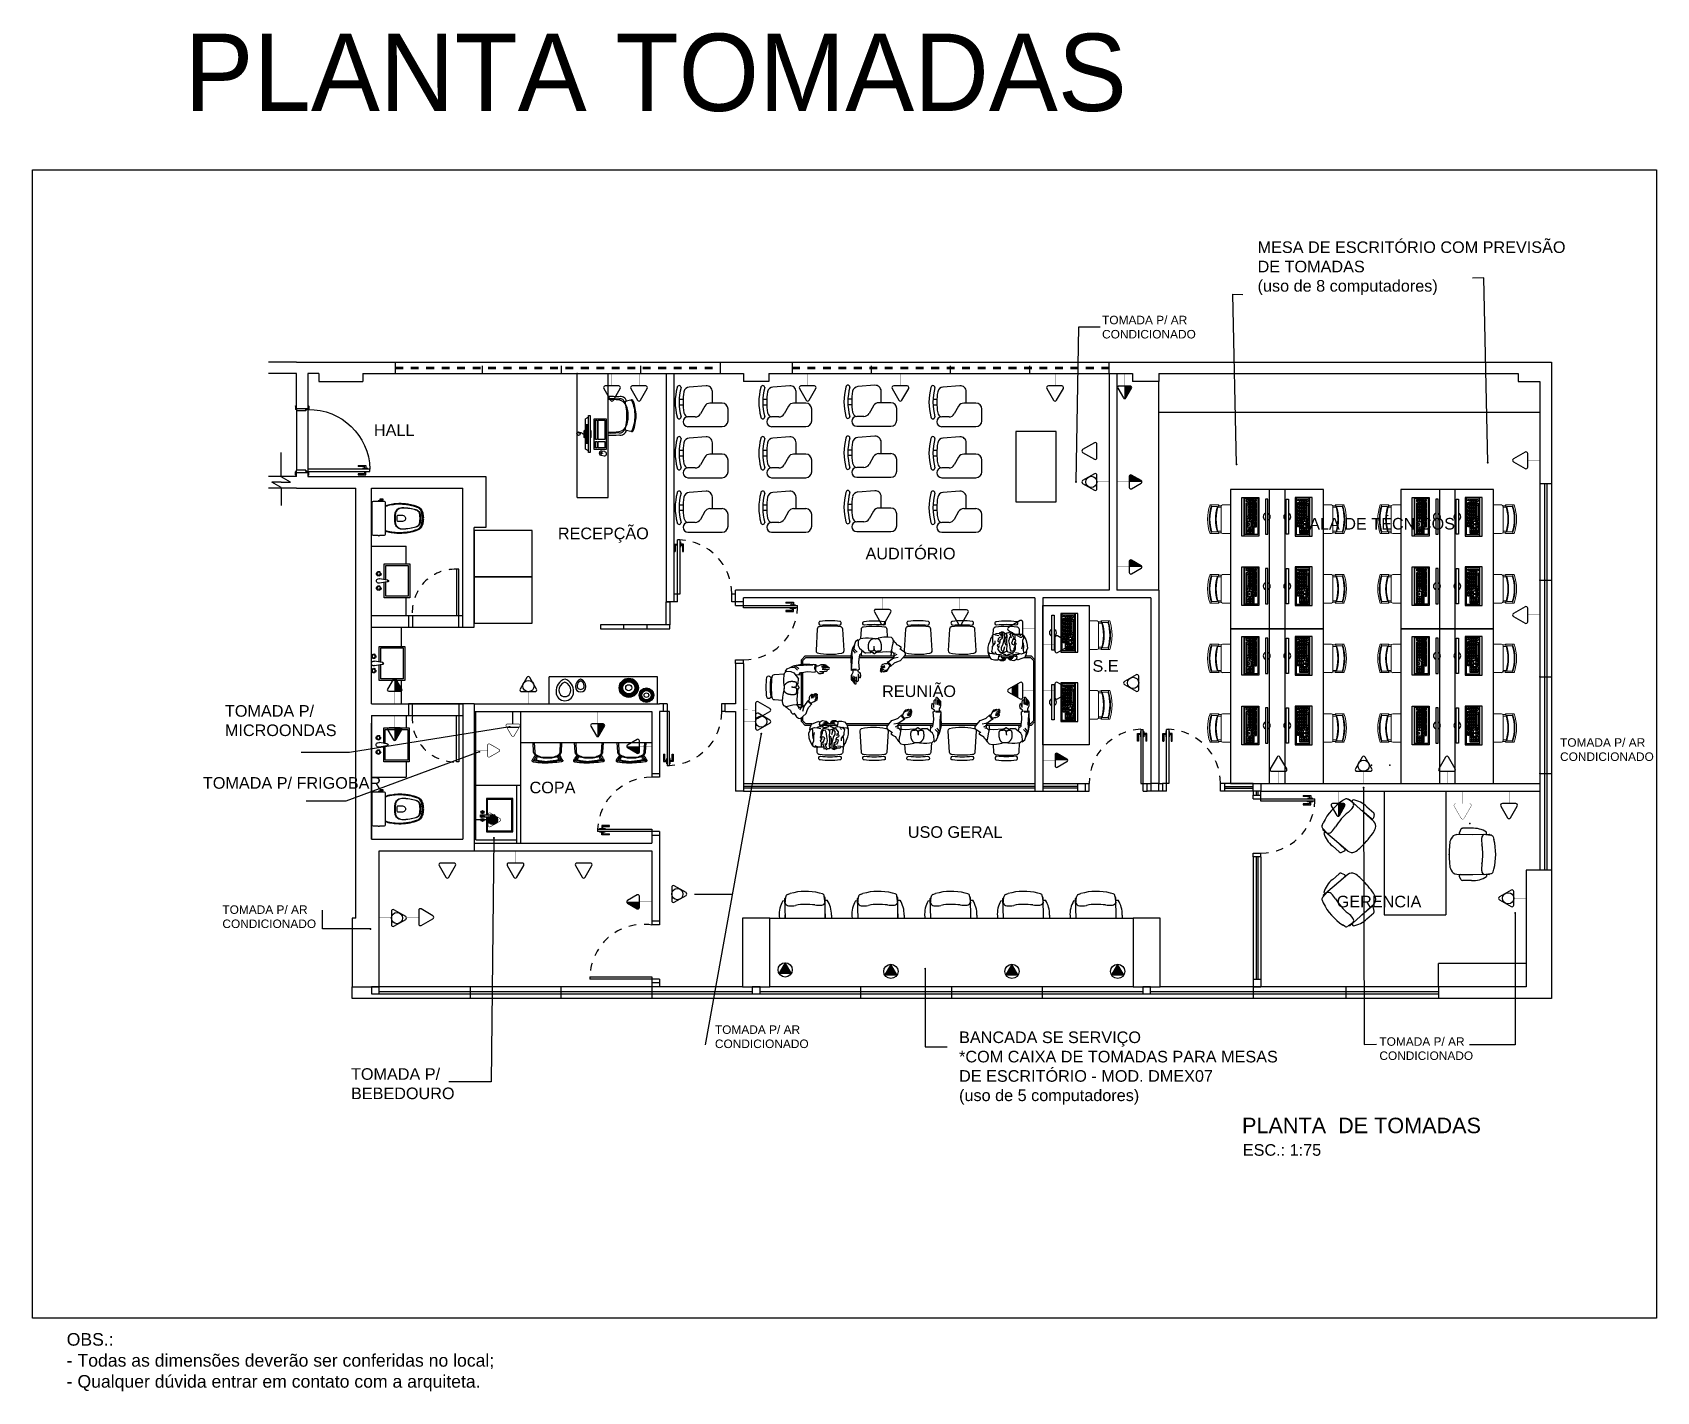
# Model space of a CAD drawing. Header units: millimetres. Extents: x 7034 to 7235, y -465 to -380.
# Drawn here: x 7103.19 to 7124.19, y -417.95 to -400.37 of the extents above; entities that cross this region are included whole.
import ezdxf

# ---------------------------------------------------------------- set-up
doc = ezdxf.new("R2010")
doc.units = ezdxf.units.MM
doc.header["$LTSCALE"] = 0.005
doc.linetypes.add('CONTINUO', pattern=[0])
doc.linetypes.add('DASHED', pattern=[19.05, 12.7, -6.35])
doc.layers.get('0').update_dxf_attribs({"linetype": 'CONTINUO'})
for name, color, linetype in [('- COTAS', 12, 'Continuous'), ('0-COTAS', 12, 'Continuous'), ('0-TOMADAS', 12, 'Continuous'), ('252', 252, 'Continuous'), ('A-05', 5, 'Continuous'), ('ALV_5', 5, 'Continuous'), ('ARQ-PEITORIAL', 4, 'Continuous'), ('ARQ-TEXTO', 3, 'Continuous'), ('ARQ_ALVENARIA', 6, 'Continuous'), ('ARQ_BLK_ESQUADR', 1, 'Continuous'), ('ARQ_ESQUADRIA', 5, 'Continuous'), ('ARQ_JANELAALTA', 150, 'DASHED'), ('ARQ_MOBILIARIO 1', 8, 'Continuous'), ('ARQ_MOBILIARIO 2', 252, 'Continuous'), ('ARQ_SOLEIRA', 250, 'CONTINUO'), ('ARQ_TXT_AMBIENTE', 3, 'Continuous'), ('JANELA', 10, 'Continuous'), ('NN_PISO', 8, 'Continuous'), ('PORTA', 2, 'Continuous'), ('TEXTO - GERAL', 162, 'Continuous')]:
    doc.layers.add(name, color=color, linetype=linetype)
for name, color, linetype, lineweight in [('0-LAYOUT', 250, 'Continuous', 25), ('ARQ-TXT-GER', 250, 'Continuous', 25), ('TEXTO', 7, 'Continuous', 15)]:
    doc.layers.add(name, color=color, linetype=linetype, lineweight=lineweight)
doc.styles.add('50', font='ARIALN.TTF', dxfattribs={"height": 0.1})
doc.styles.add('ARIAL', font='arial.ttf', dxfattribs={"height": 2.5})
doc.styles.add('geometric', font='')
doc.styles.get("Standard").update_dxf_attribs({"font": 'arial.ttf'})
doc.styles.get('geometric').set_extended_font_data('Geometr415 Blk BT')
doc.dimstyles.new('50', dxfattribs={"dimscale": 0, "dimtxt": 0.1, "dimasz": 0.025, "dimexe": 0.05, "dimexo": 0.05, "dimgap": 0.01, "dimtad": 1, "dimdec": 0, "dimlfac": 100, "dimzin": 0, "dimdsep": 46, "dimtxsty": '50', "dimblk": 'DOT', "dimcen": 0.02, "dimclrd": 1, "dimclre": 1, "dimclrt": 7, "dimadec": 0, "dimazin": 0, "dimtfac": 1, "dimtdec": 0, "dimtofl": 0, "dimtmove": 2, "dimatfit": 2, "dimldrblk": 'DOT', "dimfxl": 0.05, "dimtolj": 1, "dimtzin": 0, "dimlwd": -1, "dimarcsym": 0})
pattern_1 = [(0, (0.65, -0.508), (0, 6.985), [5.08, -1.905]), (90, (0.65, -0.508), (-6.985, 4e-16), [5.08, -1.905])]
pattern_2 = [(0, (0, 0), (0, 6.985), [5.08, -1.905]), (90, (0, 0), (-6.985, 4e-16), [5.08, -1.905])]
pattern_3 = [(0, (-21.6255, 1e-13), (0, 6.985), [5.08, -1.905]), (90, (-21.6255, 1e-13), (-6.985, 4e-16), [5.08, -1.905])]

msp = doc.modelspace()

# ---------------------------------------------------------------- texts
at = {"layer": 'ARQ-PEITORIAL', "insert": (7105.151, -400.387), "char_height": 1, "attachment_point": 1, "style": 'geometric'}
msp.add_mtext_dynamic_manual_height_columns('PLANTA TOMADAS', width=13.88843, gutter_width=12.5, heights=[0], dxfattribs=at)
at = {"layer": 'ARQ-TXT-GER', "insert": (7103.629, -417.19), "char_height": 0.16293, "width": 6.25452, "attachment_point": 1, "style": 'ARIAL'}
msp.add_mtext('OBS.:\\P- Todas as dimensões deverão ser conferidas no local;\\P- Qualquer dúvida entrar em contato com a arquiteta.', dxfattribs=at)
at = {"layer": 'ARQ_TXT_AMBIENTE', "attachment_point": 1}
for s, width, gutter_width, heights, insert, char_height in [('MESA DE ESCRITÓRIO COM PREVISÃO DE TOMADAS \\P(uso de 8 computadores)', 4.12664, 12.5, [0], (7119.028, -403.073), 0.15), ('TOMADA P/ AR CONDICIONADO', 2.11411, 12.5, [0], (7117.017, -404.035), 0.11), ('TOMADA P/ MICROONDAS', 1.64175, 0, [0.48], (7105.675, -409.07), 0.15), ('TOMADA P/ AR CONDICIONADO', 2.11411, 12.5, [0], (7122.939, -409.498), 0.11), ('TOMADA P/ FRIGOBAR', 2.23169, 0, [1.193], (7105.39, -410.001), 0.15), ('TOMADA P/ AR CONDICIONADO', 2.11411, 12.5, [0], (7105.642, -411.659), 0.11), ('TOMADA P/ AR CONDICIONADO', 2.11411, 12.5, [0], (7112.011, -413.211), 0.11), ('BANCADA SE SERVIÇO\\P*COM CAIXA DE TOMADAS PARA MESAS DE ESCRITÓRIO - MOD. DMEX07\\P(uso de 5 computadores)', 4.12664, 12.5, [0], (7115.168, -413.29), 0.15), ('TOMADA P/ AR CONDICIONADO', 2.11411, 12.5, [0], (7120.603, -413.365), 0.11), ('TOMADA P/ BEBEDOURO', 1.61103, 0, [0.499], (7107.305, -413.765), 0.15)]:
    msp.add_mtext_dynamic_manual_height_columns(s, width=width, gutter_width=gutter_width, heights=heights, dxfattribs=dict(at, insert=insert, char_height=char_height))
at = {"layer": 'TEXTO', "attachment_point": 1}
for s, width, insert, char_height in [('PLANTA  DE TOMADAS', 3.79321, (7118.827, -414.405), 0.2), ('ESC.: 1:75', 3.13121, (7118.837, -414.747), 0.15)]:
    msp.add_mtext_dynamic_manual_height_columns(s, width=width, gutter_width=12.5, heights=[0], dxfattribs=dict(at, insert=insert, char_height=char_height))

# ---------------------------------------------------------------- blocks, each defined once
blk = doc.blocks.new('12110333')
at = {"layer": 'PORTA', "color": 1}
for p, q in [((-0.031, 0.746), (0.008, 0.746)), ((-0.031, 0.648), (-0.031, 0.746)), ((-0.017, 0.648), (-0.031, 0.648)), ((-0.017, 0.732), (-0.017, 0.662)), ((0.008, 0.732), (-0.017, 0.732)), ((-0.017, 0.662), (-0.017, 0.648)), ((-0.017, 0.662), (-0.017, 0.662)), ((0.008, 0.774), (0.015, 0.774)), ((0.008, 0.774), (0.008, 0.704)), ((0.008, 0.704), (0.015, 0.704)), ((0.052, 0.774), (0.045, 0.774)), ((0.052, 0.704), (0.045, 0.704)), ((0.052, 0.774), (0.052, 0.704)), ((0.091, 0.746), (0.052, 0.746)), ((0.052, 0.732), (0.077, 0.732)), ((0.077, 0.732), (0.077, 0.662)), ((0.077, 0.662), (0.077, 0.662)), ((0.077, 0.662), (0.077, 0.648)), ((0.091, 0.648), (0.077, 0.648)), ((0.091, 0.648), (0.091, 0.746)), ((0.815, 0), (0.015, 0)), ((0.8, -0.15), (0.03, -0.15))]:
    blk.add_line(p, q, dxfattribs=at)
at = {"layer": 'PORTA'}
for p, q in [((-0.035, 0.005), (-0.035, 0)), ((-0.03, 0.01), (0.01, 0.01)), ((0, 0), (0.015, 0)), ((0.015, 0), (0.015, -0.03)), ((0.815, 0.005), (0.815, 0)), ((0.83, 0), (0.815, 0)), ((0.815, 0), (0.815, -0.03)), ((0.86, 0.01), (0.82, 0.01)), ((0.865, 0.005), (0.865, 0)), ((-0.035, -0.15), (-0.035, -0.15)), ((-0.035, -0.15), (-0.035, -0.155)), ((-0.03, -0.16), (0.01, -0.16)), ((0, -0.15), (0.03, -0.15)), ((0.03, -0.03), (0.015, -0.03)), ((0.015, -0.03), (0.03, -0.03)), ((0.015, -0.15), (0.015, -0.155)), ((0.03, -0.03), (0.03, -0.15)), ((0.815, -0.03), (0.8, -0.03)), ((0.8, -0.03), (0.815, -0.03)), ((0.8, -0.03), (0.8, -0.15)), ((0.83, -0.15), (0.8, -0.15)), ((0.815, -0.15), (0.815, -0.155)), ((0.86, -0.16), (0.82, -0.16)), ((0.865, -0.15), (0.865, -0.155)), ((0.865, -0.15), (0.865, -0.15))]:
    blk.add_line(p, q, dxfattribs=at)
at = {"layer": 'PORTA', "color": 3}
blk.add_lwpolyline([(0.015, 0), (0.015, 0.8), (0.045, 0.8), (0.045, 0)], close=True, dxfattribs=at)
at = {"layer": 'PORTA', "color": 1}
blk.add_arc((0.03, 0.015), 0.785, 358.9053, 88.9053, dxfattribs=at)
at = {"layer": 'PORTA'}
for centre, start, end in [((-0.03, 0.005), 90, 180), ((0.01, 0.005), 0, 90), ((0.82, 0.005), 90, 180), ((0.86, 0.005), 0, 90), ((-0.03, -0.155), 180, 270), ((0.01, -0.155), 270, 0), ((0.82, -0.155), 180, 270), ((0.86, -0.155), 270, 0)]:
    blk.add_arc(centre, 0.005, start, end, dxfattribs=at)
blk = doc.blocks.new('A$C778229A4')
at = {"layer": '0-LAYOUT', "linetype": 'Continuous'}
for p, q in [((557, 738), (252, 714)), ((671, 423), (671, 632)), ((72, 494), (142, 494)), ((142, 388), (72, 388)), ((534, 370), (454, 230)), ((847, 423), (626, 423)), ((953, 106), (953, 318)), ((362, 176), (230, 176)), ((230, 0), (847, 0))]:
    blk.add_line(p, q, dxfattribs=at)
for centre, radius, start, end in [((1004, 441), 1004, 164.7235, 195.2765), ((71, 706), 35.3, 0, 180), ((1075, 441), 1004, 164.7235, 195.2765), ((1284, 441), 1143, 170.4765, 189.5235), ((261, 609), 106, 94.3987, 168.3055), ((565, 632), 106, 0, 94.3987), ((626, 318), 106, 90, 150.2551), ((847, 318), 106, 0, 90), ((71, 176), 35.3, 180, 0), ((230, 88), 88.2, 90, 270), ((261, 273), 106, 191.6945, 247.1849), ((362, 282), 106, 270, 330.2551), ((847, 106), 106, 270, 0)]:
    blk.add_arc(centre, radius, start, end, dxfattribs=at)
blk = doc.blocks.new('vafres')
at = {"lineweight": 13, "ltscale": 0.2}
for p, q in [((2157.847, 914.648), (2157.847, 914.535)), ((2157.868, 914.552), (2157.868, 914.624)), ((2158.196, 914.552), (2158.196, 914.624)), ((2158.216, 914.648), (2158.216, 914.535)), ((2157.847, 914.484), (2157.847, 914.381)), ((2157.857, 914.539), (2157.857, 914.502)), ((2158.196, 914.504), (2157.868, 914.504)), ((2157.878, 914.504), (2157.878, 914.545)), ((2158.186, 914.504), (2158.186, 914.545)), ((2158.206, 914.539), (2158.206, 914.502)), ((2158.216, 914.484), (2158.216, 914.381))]:
    blk.add_line(p, q, dxfattribs=at)
for centre, radius, start, end in [((2158.032, 914.109), 0.569, 71.0753, 108.9246), ((2158.032, 914.089), 0.569, 71.0753, 108.9246), ((2158.032, 913.997), 0.569, 71.0753, 108.9246), ((2158.032, 914.079), 0.569, 73.2016, 106.7984), ((2158.032, 914.079), 0.569, 73.2016, 106.7984), ((2158.032, 914.007), 0.569, 73.2016, 106.7984), ((2157.868, 914.484), 0.0205, 90, 180), ((2158.196, 914.484), 0.0205, 360, 90)]:
    blk.add_arc(centre, radius, start, end, dxfattribs=at)
blk = doc.blocks.new('cbtorb2')
at = {"layer": '252'}
for p, q in [((-0.01, -0.09), (-0.024, -0.008)), ((-0.009, -0.097), (-0.01, -0.09)), ((0.009, -0.097), (0.01, -0.09)), ((0.01, -0.09), (0.024, -0.008))]:
    blk.add_line(p, q, dxfattribs=at)
for centre in [(-0.077, 0), (0.077, 0)]:
    blk.add_circle(centre, 0.017, dxfattribs=at)
for centre, radius, start, end in [((-0.077, 0), 0.025, 341.1513, 198.8487), ((0, 0), 0.025, 341.1513, 198.8487), ((0.077, 0), 0.025, 341.1513, 198.8487), ((-0.077, 0), 0.025, 198.8487, 216.2316), ((-0.093, -0.032), 0.0177, 22.7472, 105.6562), ((-0.077, 0), 0.025, 272.1718, 341.1513), ((0, -0.094), 0.0106, 161.2845, 18.7155), ((0, -0.092), 0.0103, 210.8046, 329.1954), ((0.077, 0), 0.025, 198.8487, 216.2316), ((0.062, -0.032), 0.0177, 22.7472, 105.6562), ((0.077, 0), 0.025, 272.1718, 341.1513)]:
    blk.add_arc(centre, radius, start, end, dxfattribs=at)
blk = doc.blocks.new('Baci01p')
for points in [[(0.17, 0), (0.17, 0.205, 0.059373), (0.169, 0.21, 0.333509), (0.154, 0.222), (0.135, 0.222), (0.104, 0.222), (0.094, 0.222), (0.094, 0.225, 0.252251), (0.094, 0.225, 0.160103), (0.085, 0.228, 0.160103), (0.076, 0.225, 0.252251), (0.076, 0.225), (0.076, 0.222), (0.017, 0.222, 0.327853), (0, 0.207, 0.087637), (0, 0.204), (0, 0), (0, -0.204, 0.087637), (0, -0.207, 0.327853), (0.017, -0.222), (0.076, -0.222), (0.076, -0.225, 0.252251), (0.076, -0.225, 0.160103), (0.085, -0.228, 0.160103), (0.094, -0.225, 0.252251), (0.094, -0.225), (0.094, -0.222), (0.104, -0.222), (0.104, -0.236), (0.102, -0.236), (0.102, -0.252), (0.12, -0.252), (0.138, -0.252), (0.138, -0.236), (0.135, -0.236), (0.135, -0.222), (0.154, -0.222, 0.333509), (0.169, -0.21, 0.059373), (0.17, -0.205)], [(0.291, 0, 0.041331), (0.296, -0.061, 0.129345), (0.313, -0.104, 0.234638), (0.385, -0.14, 0.044666), (0.486, -0.132, 0.031515), (0.566, -0.114, 0.151063), (0.599, -0.095, 0.148094), (0.619, -0.059, 0.031073), (0.621, -0.045, 0.035055), (0.626, 0, 0.035055), (0.621, 0.045, 0.031073), (0.619, 0.059, 0.148094), (0.599, 0.095, 0.151063), (0.566, 0.114, 0.031515), (0.486, 0.132, 0.044666), (0.385, 0.14, 0.234638), (0.313, 0.104, 0.129345), (0.296, 0.061, 0.041331)], [(0.297, 0, -0.041434), (0.301, 0.06, -0.129651), (0.317, 0.1, -0.234583), (0.385, 0.134, -0.044678), (0.485, 0.126, -0.031614), (0.565, 0.108, -0.152477), (0.595, 0.091, -0.148725), (0.613, 0.057, -0.031624), (0.615, 0.044, -0.035113), (0.619, 0, -0.035113), (0.615, -0.044, -0.031624), (0.613, -0.057, -0.148725), (0.595, -0.091, -0.152477), (0.565, -0.108, -0.031614), (0.485, -0.126, -0.044678), (0.385, -0.134, -0.234583), (0.317, -0.1, -0.129651), (0.301, -0.06, -0.041434)], [(0.391, -0.04, 0.164444), (0.415, -0.032, 0.245936), (0.43, 0, 0.245936), (0.415, 0.032, 0.164444), (0.391, 0.04), (0.326, 0.04, 0.108885), (0.326, -0.04)]]:
    blk.add_lwpolyline(points, format="xyb", close=True)
for points in [[(0.076, 0.222), (0.094, 0.222)], [(0.093, 0.225), (0.085, 0.225), (0.077, 0.225)], [(0.076, -0.222), (0.094, -0.222)], [(0.093, -0.225), (0.085, -0.225), (0.077, -0.225)], [(0.104, -0.222), (0.135, -0.222)], [(0.104, -0.236), (0.12, -0.236), (0.135, -0.236)]]:
    blk.add_lwpolyline(points)
for points in [[(0.17, -0.167, -0.003882), (0.205, -0.177, 0.024258), (0.285, -0.191, 0.02486), (0.335, -0.194, 0.033324), (0.385, -0.194, 0.02486), (0.425, -0.191, 0.012268), (0.475, -0.184, 0.015806), (0.525, -0.172, 0.026699), (0.575, -0.157, 0.021919), (0.595, -0.149, 0.174675), (0.643, -0.1, 0.045452), (0.653, -0.07, 0.022856), (0.656, -0.057, 0.041289), (0.66, -0.03, 0.052091), (0.661, -0.023, 0.04333), (0.661, 0, 0.04333), (0.661, 0.023, 0.052091), (0.66, 0.03, 0.041289), (0.656, 0.057, 0.022856), (0.653, 0.07, 0.045452), (0.643, 0.1, 0.174675), (0.595, 0.149, 0.021919), (0.575, 0.157, 0.026699), (0.525, 0.172, 0.015806), (0.475, 0.184, 0.012268), (0.425, 0.191, 0.02486), (0.385, 0.194, 0.033324), (0.335, 0.194, 0.02486), (0.285, 0.191, 0.024258), (0.205, 0.177, -0.003882), (0.17, 0.167)], [(0.173, 0.155, 0.003849), (0.208, 0.165, -0.027799), (0.298, 0.18, -0.018883), (0.336, 0.183, -0.033646), (0.384, 0.182, -0.016781), (0.411, 0.18, -0.015438), (0.473, 0.172, -0.023716), (0.546, 0.154, -0.013571), (0.571, 0.146, -0.02186), (0.59, 0.139, -0.173345), (0.633, 0.095, -0.045814), (0.641, 0.067, -0.024058), (0.644, 0.055, -0.042614), (0.648, 0.029, -0.066108), (0.649, 0.023, -0.047154), (0.649, 0, -0.047154), (0.649, -0.023, -0.066108), (0.648, -0.029, -0.042614), (0.644, -0.055, -0.024058), (0.641, -0.067, -0.045814), (0.633, -0.095, -0.173345), (0.59, -0.139, -0.02186), (0.571, -0.146, -0.013571), (0.546, -0.154, -0.023716), (0.473, -0.172, -0.015438), (0.411, -0.18, -0.016781), (0.384, -0.182, -0.033646), (0.336, -0.183, -0.018883), (0.298, -0.18, -0.027799), (0.208, -0.165, 0.003849), (0.173, -0.155)]]:
    blk.add_lwpolyline(points, format="xyb")
blk = doc.blocks.new('TOMADA-H30')
blk.add_lwpolyline([(-0.108, 0.196), (0.108, 0.196, 0.57735), (0.132, 0.237), (0.024, 0.425, 0.57735), (-0.024, 0.425), (-0.132, 0.237, 0.57735)], format="xyb", close=True)
at = {"const_width": 0.005}
blk.add_lwpolyline([(0, 0.196), (0, 0)], dxfattribs=at)
blk = doc.blocks.new('2541982')
at = {"layer": '0-TOMADAS', "xscale": 0.6451236243583418, "yscale": 0.6451236243583418, "zscale": 0.6451236243583418, "rotation": 270}
blk.add_blockref('TOMADA-H30', (3218.852, 1440.968), dxfattribs=at)
blk = doc.blocks.new('TOMADA-H150')
blk.add_hatch(color=256).paths.add_polyline_path([(0.039, 0.238), (-0.039, 0.238), (-0.073, 0.18), (0.073, 0.18)])
for p, q in [((-0.073, 0.18), (0.073, 0.18)), ((-0.039, 0.238), (0.039, 0.238))]:
    blk.add_line(p, q)
blk.add_lwpolyline([(-0.071, 0.128), (0.071, 0.128, 0.57735), (0.087, 0.156), (0.016, 0.279, 0.57735), (-0.016, 0.279), (-0.087, 0.156, 0.57735)], format="xyb", close=True)
blk.add_lwpolyline([(-0.071, 0.128), (0.071, 0.128, 0.57735), (0.087, 0.156), (0.016, 0.279, 0.57735), (-0.016, 0.279), (-0.087, 0.156, 0.57735)], format="xyb", close=True)
at = {"const_width": 0.00328}
blk.add_lwpolyline([(0, 0.128), (0, 0)], dxfattribs=at)
blk = doc.blocks.new('TOMADA-H115')
blk.add_lwpolyline([(-0.066, 0.146), (0.066, 0.146, 0.57735), (0.081, 0.172), (0.015, 0.286, 0.57735), (-0.015, 0.286), (-0.081, 0.172, 0.57735)], format="xyb", close=True)
blk.add_lwpolyline([(-0.066, 0.146), (0.066, 0.146, 0.57735), (0.081, 0.172), (0.015, 0.286, 0.57735), (-0.015, 0.286), (-0.081, 0.172, 0.57735)], format="xyb", close=True)
at = {"const_width": 0.00374}
blk.add_lwpolyline([(0, 0.294), (0, 0)], dxfattribs=at)
for points in [[(-0.066, 0.146), (-0.081, 0.172), (0, 0.146), (0, 0.294)], [(-0.081, 0.172), (0, 0.294), (-0.015, 0.286)], [(-0.081, 0.155), (-0.081, 0.172), (-0.083, 0.164)], [(-0.083, 0.164), (-0.081, 0.172), (-0.082, 0.168)], [(-0.081, 0.155), (-0.083, 0.164), (-0.083, 0.16)], [(-0.066, 0.146), (-0.081, 0.172), (-0.081, 0.155)], [(-0.081, 0.155), (-0.066, 0.146), (-0.074, 0.148)], [(-0.081, 0.155), (-0.074, 0.148), (-0.078, 0.151)], [(-0.074, 0.148), (-0.066, 0.146), (-0.07, 0.147)]]:
    blk.add_solid(points)
blk = doc.blocks.new('_DOT')
at = {"color": 0, "linetype": 'ByBlock'}
blk.add_line((-0.5, 0), (-1, 0), dxfattribs=at)
at = {"color": 0, "linetype": 'ByBlock', "const_width": 0.5}
blk.add_lwpolyline([(-0.25, 0, 1), (0.25, 0, 1)], format="xyb", close=True, dxfattribs=at)
blk = doc.blocks.new('DOT')
at = {"layer": 'ARQ-TEXTO', "color": 0, "linetype": 'ByBlock'}
blk.add_line((-0.5, 0), (-1, 0), dxfattribs=at)
at = {"layer": 'ARQ-TEXTO', "color": 0, "linetype": 'ByBlock', "const_width": 0.5}
blk.add_lwpolyline([(-0.25, 0, 1), (0.25, 0, 1)], format="xyb", close=True, dxfattribs=at)
blk = doc.blocks.new('A$C37D84435')
at = {"layer": 'ARQ_TXT_AMBIENTE'}
blk.add_text('    RECEPÇÃO', height=0.15, dxfattribs=at).set_placement((2.998, -2.141))
at = {"layer": 'ARQ_TXT_AMBIENTE', "char_height": 0.15, "attachment_point": 1}
for s, width, insert in [('\\pi0.98846;    HALL', 2.72651, (-0.369, -0.655)), ('    SALA DE TÉCNICOS  ', 2.27425, (12.573, -1.866)), ('\\pi0.66943;    AUDITÓRIO ', 2.72651, (6.307, -2.252)), (' S.E', 1.65266, (10.086, -3.705)), ('    COPA', 2.72651, (2.632, -5.277)), ('\\pi0.50039; USO GERAL', 2.27425, (7.198, -5.853)), ('\\pi0.59529;GERENCIA', 2.27425, (12.707, -6.752))]:
    blk.add_mtext_dynamic_manual_height_columns(s, width=width, gutter_width=12.5, heights=[0], dxfattribs=dict(at, insert=insert))
at = {"layer": 'ARQ_TXT_AMBIENTE'}
note = blk.add_mtext_dynamic_manual_height_columns('\\pi0.77415;    REUNIÃO\\P\\pi1.36325;', width=2.72651, gutter_width=0, heights=[0.185, 0], dxfattribs=dict(at, insert=(6.417, -4.032), char_height=0.15, attachment_point=1))
for column, words in zip(note.columns.linked_columns, ['\\pi1.36325;']):
    column.text = words
blk = doc.blocks.new('A$C133811AD')
at = {"layer": 'ARQ_ESQUADRIA'}
for p, q in [((0.655, 1.347), (0.694, 1.347)), ((0.655, 1.249), (0.655, 1.347)), ((0.694, 1.333), (0.669, 1.333)), ((0.669, 1.333), (0.669, 1.263)), ((0.669, 1.263), (0.669, 1.263)), ((0.669, 1.263), (0.669, 1.249)), ((0.694, 1.375), (0.694, 1.305)), ((0.694, 1.375), (0.701, 1.375)), ((0.694, 1.305), (0.701, 1.305)), ((0.731, 1.401), (0.701, 1.401)), ((0.701, 0.701), (0.701, 1.401)), ((0.731, 1.401), (0.731, 0.701)), ((0.738, 1.375), (0.731, 1.375)), ((0.738, 1.305), (0.731, 1.305)), ((0.738, 1.375), (0.738, 1.305)), ((0.777, 1.347), (0.738, 1.347)), ((0.738, 1.333), (0.763, 1.333)), ((0.763, 1.333), (0.763, 1.263)), ((0.763, 1.263), (0.763, 1.249)), ((0.763, 1.263), (0.763, 1.263)), ((0.777, 1.249), (0.777, 1.347)), ((0.655, 1.249), (0.669, 1.249)), ((0.763, 1.249), (0.777, 1.249)), ((0.701, 0.701), (0.651, 0.701)), ((0.701, 0.601), (0.701, 0.701)), ((0.731, 0.701), (0.701, 0.701)), ((1.401, 0.601), (1.401, 0.701)), ((1.451, 0.701), (1.401, 0.701)), ((0.701, 0.601), (0.651, 0.601)), ((1.451, 0.601), (1.401, 0.601))]:
    blk.add_line(p, q, dxfattribs=at)
at = {"layer": 'ARQ_JANELAALTA'}
blk.add_arc((0.701, 0.701), 0.701, 0, 87.4911, dxfattribs=at)
blk = doc.blocks.new('A$C1D1E4AAD')
at = {"layer": '0-LAYOUT', "linetype": 'ByBlock'}
for p, q in [((-2.015, 0), (-2.015, -1.6)), ((-1.215, 0), (-1.215, -1.6)), ((-2.519, -0.103), (-2.551, -0.122)), ((-2.405, -0.158), (-2.482, -0.105)), ((-2.458, -0.11), (-2.474, -0.11)), ((-2.147, -0.39), (-2.458, -0.11)), ((-2.434, -0.131), (-2.417, -0.111)), ((-2.238, -0.201), (-2.15, -0.28)), ((-2.818, -0.443), (-2.802, -0.408)), ((-2.176, -0.356), (-2.302, -0.25)), ((-2.142, -0.302), (-2.154, -0.346)), ((-2.748, -0.549), (-2.811, -0.479)), ((-2.802, -0.502), (-2.804, -0.486)), ((-2.485, -0.774), (-2.802, -0.502)), ((-2.779, -0.523), (-2.796, -0.543)), ((-1.076, -0.561), (-0.658, -0.556)), ((-1.022, -0.491), (-1.042, -0.533)), ((-1.032, -0.555), (-0.868, -0.558)), ((-0.884, -0.48), (-1.001, -0.48)), ((-0.73, -0.557), (-0.637, -0.568)), ((-0.69, -0.556), (-0.69, -0.53)), ((-0.658, -0.556), (-0.646, -0.567)), ((-0.607, -0.591), (-0.596, -0.626)), ((-2.683, -0.708), (-2.595, -0.785)), ((-2.522, -0.75), (-2.643, -0.639)), ((-2.571, -0.791), (-2.529, -0.773)), ((-0.607, -1.043), (-0.596, -1.007)), ((-2.485, -1.078), (-2.802, -1.35)), ((-2.683, -1.144), (-2.595, -1.067)), ((-2.522, -1.102), (-2.643, -1.213)), ((-2.571, -1.061), (-2.529, -1.079)), ((-1.076, -1.072), (-0.658, -1.078)), ((-1.022, -1.142), (-1.042, -1.101)), ((-1.032, -1.079), (-0.868, -1.076)), ((-0.884, -1.154), (-1.001, -1.153)), ((-0.73, -1.077), (-0.637, -1.066)), ((-0.69, -1.078), (-0.69, -1.104)), ((-0.658, -1.078), (-0.646, -1.067)), ((-2.818, -1.409), (-2.802, -1.443)), ((-2.748, -1.303), (-2.811, -1.373)), ((-2.802, -1.35), (-2.804, -1.366)), ((-2.779, -1.329), (-2.796, -1.309)), ((-2.147, -1.462), (-2.458, -1.742)), ((-2.176, -1.496), (-2.302, -1.602)), ((-2.238, -1.65), (-2.15, -1.572)), ((-2.142, -1.55), (-2.154, -1.506)), ((-2.015, -1.6), (-1.215, -1.6)), ((-2.519, -1.749), (-2.551, -1.73)), ((-2.405, -1.694), (-2.482, -1.747)), ((-2.458, -1.742), (-2.474, -1.741)), ((-2.434, -1.721), (-2.417, -1.741))]:
    blk.add_line(p, q, dxfattribs=at)
for centre, radius, start, end in [((-2.149, -0.728), 0.727, 123.5174, 153.896), ((-2.503, -0.131), 0.0328, 51.4098, 120.5547), ((-2.712, 0.012), 0.368, 309.1313, 323.2958), ((-2.46, -0.177), 0.0523, 323.2944, 29.1682), ((-2.46, -0.177), 0.0523, 323.2944, 29.1682), ((-2.471, -0.44), 0.333, 45.7372, 80.6494), ((-2.012, -0.849), 0.742, 129.1314, 148.282), ((-2.168, -0.345), 0.0141, 232.5784, 352.1311), ((-2.162, -0.297), 0.0207, 345.8779, 57.0329), ((-2.209, -0.45), 0.0857, 341.4955, 44.5153), ((-2.788, -0.455), 0.0328, 156.8587, 226.0036), ((-2.477, -0.447), 0.333, 196.764, 231.6762), ((-2.736, -0.492), 0.0523, 248.2452, 314.1189), ((-2.956, -0.266), 0.368, 314.1176, 328.2821), ((-3.181, 0.177), 1.249, 312.9781, 324.4353), ((-2.321, -0.422), 0.202, 320.8696, 343.9764), ((-0.967, -0.699), 0.202, 154.7303, 177.8371), ((-1.07, -0.647), 0.0857, 94.1914, 157.2111), ((-1.031, -0.541), 0.0141, 146.5756, 266.1283), ((-1.004, -0.501), 0.0207, 81.6738, 152.8287), ((-0.866, -0.812), 0.333, 58.0573, 92.9695), ((-0.387, -0.632), 0.368, 175.4109, 189.5754), ((-0.701, -0.607), 0.0523, 109.5385, 175.4123), ((-0.638, -0.601), 0.0328, 18.152, 87.2969), ((-1.298, -0.817), 0.727, 344.8107, 15.1893), ((-2.579, -0.772), 0.0207, 220.3805, 291.5354), ((-2.532, -0.76), 0.0141, 285.2823, 44.835), ((-2.433, -0.706), 0.0857, 232.8981, 295.9178), ((-2.476, -0.598), 0.202, 293.437, 316.5438), ((0.074, -0.817), 1.249, 174.2714, 185.7286), ((-1.481, -0.817), 0.742, 350.4247, 9.5753), ((-0.967, -0.934), 0.202, 182.1629, 205.2697), ((-1.07, -0.987), 0.0857, 202.7889, 265.8086), ((-0.387, -1.002), 0.368, 170.4246, 184.5891), ((-0.701, -1.026), 0.0523, 184.5877, 250.4615), ((-0.701, -1.026), 0.0523, 184.5877, 250.4615), ((-0.638, -1.033), 0.0328, 272.7031, 341.848), ((-2.477, -1.405), 0.333, 128.3238, 163.236), ((-2.579, -1.08), 0.0207, 68.4646, 139.6195), ((-2.532, -1.092), 0.0141, 315.165, 74.7177), ((-2.433, -1.146), 0.0857, 64.0822, 127.1019), ((-2.476, -1.254), 0.202, 43.4562, 66.563), ((-3.181, -2.029), 1.249, 35.5647, 47.0219), ((-1.031, -1.093), 0.0141, 93.8717, 213.4244), ((-1.004, -1.133), 0.0207, 207.1713, 278.3262), ((-0.866, -0.822), 0.333, 267.0305, 301.9427), ((-2.788, -1.397), 0.0328, 133.9964, 203.1413), ((-2.149, -1.124), 0.727, 206.104, 236.4826), ((-2.736, -1.36), 0.0523, 45.8811, 111.7548), ((-2.956, -1.586), 0.368, 31.7179, 45.8824), ((-2.012, -1.003), 0.742, 211.718, 230.8686), ((-2.321, -1.43), 0.202, 16.0236, 39.1304), ((-2.209, -1.402), 0.0857, 315.4847, 18.5045), ((-2.712, -1.864), 0.368, 36.7042, 50.8687), ((-2.46, -1.675), 0.0523, 330.8318, 36.7056), ((-2.46, -1.675), 0.0523, 330.8318, 36.7056), ((-2.471, -1.412), 0.333, 279.3506, 314.2628), ((-2.168, -1.507), 0.0141, 7.8689, 127.4216), ((-2.162, -1.555), 0.0207, 302.9671, 14.1221), ((-2.503, -1.721), 0.0328, 239.4453, 308.5902)]:
    blk.add_arc(centre, radius, start, end, dxfattribs=at)
for p in [(-2.242, -0.647), (-1.175, -0.817), (-2.242, -1.205)]:
    blk.add_point(p, dxfattribs=at)
blk = doc.blocks.new('tomada piso')
at = {"layer": '- COTAS'}
h = blk.add_hatch(color=3, dxfattribs=at)
h.dxf.hatch_style = 1
h.paths.add_polyline_path([(-153.145, 1.912), (-153.145, 1.661), (-152.928, 1.787)])
at = {"layer": 'TEXTO - GERAL', "color": 3}
for p, q in [((-152.928, 1.787), (-153.145, 1.912)), ((-153.145, 1.912), (-153.145, 1.661)), ((-153.145, 1.661), (-152.928, 1.787))]:
    blk.add_line(p, q, dxfattribs=at)
blk.add_circle((-153.074, 1.785), 0.148, dxfattribs=at)

# ---------------------------------------------------------------- hatches: boundary and pattern name
at = {"layer": '- COTAS'}
h = msp.add_hatch(dxfattribs=at)
h.set_pattern_fill('ANGLE', color=256)
h.set_pattern_definition(pattern_2)
h.paths.add_polyline_path([(7109.499, -410.624), (7109.449, -410.595), (7109.449, -410.711), (7109.499, -410.682)])
h.paths.add_polyline_path([(7109.522, -410.638), (7109.499, -410.624), (7109.499, -410.682), (7109.522, -410.669, 0.57735)])
at = {"layer": '0-TOMADAS'}
h = msp.add_hatch(dxfattribs=at)
h.set_pattern_fill('ANGLE', color=256)
h.set_pattern_definition([(0, (-43.004, -2.353), (0, 6.985), [5.08, -1.905]), (90, (-43.004, -2.353), (-6.985, 4e-16), [5.08, -1.905])])
h.paths.add_polyline_path([(7109.281, -409.251, 0.57735), (7109.217, -409.288), (7109.217, -409.618, 0.57735), (7109.281, -409.655), (7109.566, -409.49, 0.57735), (7109.566, -409.416)])
h = msp.add_hatch(dxfattribs=at)
h.set_pattern_fill('ANGLE', color=256)
h.set_pattern_definition(pattern_3)
h.paths.add_polyline_path([(7109.488, -409.342, 0.57735), (7109.471, -409.314), (7109.327, -409.314, 0.57735), (7109.31, -409.342), (7109.321, -409.36), (7109.477, -409.36)])
h = msp.add_hatch(dxfattribs=at)
h.set_pattern_fill('ANGLE', color=256)
h.set_pattern_definition(pattern_2)
h.paths.add_polyline_path([(7109.488, -409.342, 0.57735), (7109.471, -409.314), (7109.327, -409.314, 0.57735), (7109.31, -409.342), (7109.321, -409.36), (7109.477, -409.36)])
h = msp.add_hatch(dxfattribs=at)
h.set_pattern_fill('ANGLE', color=256)
h.set_pattern_definition(pattern_2)
h.paths.add_polyline_path([(7109.218, -409.621), (7109.098, -409.552, 0.57735), (7109.072, -409.568), (7109.072, -409.706, 0.57735), (7109.098, -409.721), (7109.218, -409.652, 0.57735)])
h = msp.add_hatch(dxfattribs=at)
h.set_pattern_fill('ANGLE', color=256)
h.set_pattern_definition([(360, (0.02, -0.2036), (-1e-11, 6.985), [5.08, -1.905]), (90, (0.02, -0.2036), (-6.985, -1e-11), [5.08, -1.905])])
h.paths.add_polyline_path([(7109.218, -409.641), (7109.098, -409.572, 0.57735), (7109.072, -409.588), (7109.072, -409.726, 0.57735), (7109.098, -409.741), (7109.218, -409.672, 0.57735)])
h = msp.add_hatch(dxfattribs=at)
h.set_pattern_fill('ANGLE', color=256)
h.set_pattern_definition(pattern_3)
h.paths.add_polyline_path([(7109.098, -409.572, 0.57735), (7109.072, -409.588), (7109.072, -409.726, 0.57735), (7109.098, -409.741), (7109.218, -409.672, 0.57735), (7109.218, -409.641)])
h = msp.add_hatch(dxfattribs=at)
h.set_pattern_fill('ANGLE', color=256)
h.set_pattern_definition(pattern_2)
h.paths.add_polyline_path([(7109.218, -409.641), (7109.098, -409.572, 0.57735), (7109.072, -409.588), (7109.072, -409.726, 0.57735), (7109.098, -409.741), (7109.218, -409.672, 0.57735)])
h = msp.add_hatch(color=256, dxfattribs=at)
h.dxf.hatch_style = 1
edge = h.paths.add_edge_path()
edge.add_arc((7109.139, -410.555), 0.0599, 0, 360)
h = msp.add_hatch(dxfattribs=at)
h.set_pattern_fill('ANGLE', color=256)
h.set_pattern_definition([(0, (0.3245, -1.2), (0, 6.985), [5.08, -1.905]), (90, (0.3245, -1.2), (-6.985, 4e-16), [5.08, -1.905])])
h.paths.add_polyline_path([(7109.522, -410.638), (7109.403, -410.569, 0.57735), (7109.376, -410.584), (7109.376, -410.722, 0.57735), (7109.403, -410.738), (7109.522, -410.669, 0.57735)])
h = msp.add_hatch(dxfattribs=at)
h.set_pattern_fill('ANGLE', color=256)
h.set_pattern_definition([(0, (-16.481, 0.673), (0, 6.985), [5.08, -1.905]), (90, (-16.481, 0.673), (-6.985, 4e-16), [5.08, -1.905])])
h.paths.add_polyline_path([(7112.326, -411.754), (7112.106, -411.627, 0.57735), (7112.057, -411.656), (7112.057, -411.909, 0.57735), (7112.106, -411.938), (7112.326, -411.811, 0.57735)])
h = msp.add_hatch(dxfattribs=at)
h.set_pattern_fill('ANGLE', color=256)
h.set_pattern_definition([(0, (-4.3035, -0.277), (0, 6.985), [5.08, -1.905]), (90, (-4.3035, -0.277), (-6.985, 4e-16), [5.08, -1.905])])
h.paths.add_polyline_path([(7112.305, -411.993, 0.57735), (7112.271, -411.973), (7112.186, -412.022), (7112.186, -412.083), (7112.19, -412.083), (7112.305, -412.082)])
h.paths.add_polyline_path([(7112.305, -412.082), (7112.19, -412.083), (7112.186, -412.083), (7112.186, -412.141), (7112.271, -412.19, 0.57735), (7112.305, -412.171)])
h.paths.add_polyline_path([(7112.186, -412.083), (7112.106, -412.083, 0.258409), (7112.117, -412.102), (7112.186, -412.141)])
h.paths.add_polyline_path([(7112.186, -412.022), (7112.117, -412.062, 0.277535), (7112.106, -412.083), (7112.186, -412.083)])
h = msp.add_hatch(dxfattribs=at)
h.set_pattern_fill('ANGLE', color=256)
h.set_pattern_definition([(0, (-4.0385, -0.2106), (0, 6.985), [5.08, -1.905]), (90, (-4.0385, -0.2106), (-6.985, 4e-16), [5.08, -1.905])])
h.paths.add_polyline_path([(7112.57, -411.927, 0.57735), (7112.536, -411.907), (7112.451, -411.956), (7112.451, -412.016), (7112.455, -412.016), (7112.57, -412.016)])
h.paths.add_polyline_path([(7112.57, -412.016), (7112.455, -412.016), (7112.451, -412.016), (7112.451, -412.075), (7112.536, -412.124, 0.57735), (7112.57, -412.104)])
h.paths.add_polyline_path([(7112.451, -412.016), (7112.371, -412.016, 0.258409), (7112.382, -412.035), (7112.451, -412.075)])
h.paths.add_polyline_path([(7112.451, -411.956), (7112.382, -411.996, 0.277535), (7112.371, -412.016), (7112.451, -412.016)])
h = msp.add_hatch(dxfattribs=at)
h.set_pattern_fill('ANGLE', color=256)
h.set_pattern_definition([(0, (-4.0354, -0.2485), (0, 6.985), [5.08, -1.905]), (90, (-4.0354, -0.2485), (-6.985, 4e-16), [5.08, -1.905])])
h.paths.add_polyline_path([(7112.573, -411.965, 0.57735), (7112.539, -411.945), (7112.454, -411.994), (7112.454, -412.054), (7112.458, -412.054), (7112.573, -412.053)])
h.paths.add_polyline_path([(7112.573, -412.053), (7112.458, -412.054), (7112.454, -412.054), (7112.454, -412.113), (7112.539, -412.162, 0.57735), (7112.573, -412.142)])
h.paths.add_polyline_path([(7112.454, -412.054), (7112.374, -412.054, 0.258409), (7112.385, -412.073), (7112.454, -412.113)])
h.paths.add_polyline_path([(7112.454, -411.994), (7112.385, -412.034, 0.277535), (7112.374, -412.054), (7112.454, -412.054)])
h = msp.add_hatch(dxfattribs=at)
h.set_pattern_fill('ANGLE', color=256)
h.set_pattern_definition(pattern_1)
h.paths.add_polyline_path([(7112.999, -412.254), (7112.914, -412.205, 0.57735), (7112.879, -412.224), (7112.879, -412.313), (7112.995, -412.312), (7112.999, -412.312)])
h.paths.add_polyline_path([(7113.068, -412.293), (7112.999, -412.254), (7112.999, -412.312), (7113.079, -412.312, 0.258409)])
h.paths.add_polyline_path([(7113.068, -412.333, 0.277535), (7113.079, -412.312), (7112.999, -412.312), (7112.999, -412.373)])
h.paths.add_polyline_path([(7112.999, -412.312), (7112.995, -412.312), (7112.879, -412.313), (7112.879, -412.402, 0.57735), (7112.914, -412.422), (7112.999, -412.373)])
h = msp.add_hatch(dxfattribs=at)
h.set_pattern_fill('ANGLE', color=256)
h.set_pattern_definition(pattern_1)
h.paths.add_polyline_path([(7117.258, -412.224, 0.57735), (7117.224, -412.205), (7117.139, -412.254), (7117.139, -412.314), (7117.143, -412.314), (7117.258, -412.313)])
h.paths.add_polyline_path([(7117.258, -412.313), (7117.143, -412.314), (7117.139, -412.314), (7117.139, -412.373), (7117.224, -412.422, 0.57735), (7117.258, -412.402)])
h.paths.add_polyline_path([(7117.139, -412.314), (7117.059, -412.314, 0.258409), (7117.07, -412.333), (7117.139, -412.373)])
h.paths.add_polyline_path([(7117.139, -412.254), (7117.07, -412.293, 0.277535), (7117.059, -412.314), (7117.139, -412.314)])
h = msp.add_hatch(dxfattribs=at)
h.set_pattern_fill('ANGLE', color=256)
h.set_pattern_definition([(0, (3.95, -0.4), (0, 6.985), [5.08, -1.905]), (90, (3.95, -0.4), (-6.985, 4e-16), [5.08, -1.905])])
h.paths.add_polyline_path([(7120.559, -412.116, 0.57735), (7120.524, -412.096), (7120.439, -412.145), (7120.439, -412.206), (7120.443, -412.206), (7120.559, -412.205)])
h.paths.add_polyline_path([(7120.559, -412.205), (7120.443, -412.206), (7120.439, -412.206), (7120.439, -412.264), (7120.524, -412.314, 0.57735), (7120.559, -412.294)])
h.paths.add_polyline_path([(7120.439, -412.206), (7120.359, -412.206, 0.258409), (7120.371, -412.225), (7120.439, -412.264)])
h.paths.add_polyline_path([(7120.439, -412.145), (7120.371, -412.185, 0.277535), (7120.359, -412.206), (7120.439, -412.206)])

# ---------------------------------------------------------------- linework, layer by layer
at = {"layer": '- COTAS'}
msp.add_line((7111.746, -411.513), (7112.235, -411.513), dxfattribs=at)
msp.add_lwpolyline([(7124.186, -402.148), (7124.186, -416.998), (7103.186, -416.998), (7103.186, -402.148)], close=True)
at = {"layer": '0-LAYOUT'}
for p, q in [((7117.749, -407.583), (7117.749, -404.883)), ((7117.749, -405.283), (7122.679, -405.283)), ((7119.179, -406.283), (7119.179, -410.083)), ((7119.379, -406.283), (7119.379, -410.083)), ((7121.379, -406.283), (7121.379, -410.083)), ((7121.579, -406.283), (7121.579, -410.083)), ((7118.825, -406.883), (7118.825, -406.383)), ((7118.825, -406.383), (7118.855, -406.383)), ((7118.855, -406.383), (7119.045, -406.383)), ((7118.855, -406.883), (7118.855, -406.383)), ((7118.862, -406.395), (7119.032, -406.395)), ((7118.862, -406.865), (7118.862, -406.395)), ((7118.882, -406.41), (7118.882, -406.435)), ((7118.982, -406.41), (7118.882, -406.41)), ((7118.902, -406.435), (7118.882, -406.435)), ((7118.902, -406.457), (7118.882, -406.457)), ((7118.882, -406.457), (7118.882, -406.695)), ((7118.982, -406.486), (7118.882, -406.486)), ((7118.902, -406.41), (7118.902, -406.695)), ((7118.982, -406.429), (7118.902, -406.429)), ((7118.982, -406.448), (7118.902, -406.448)), ((7118.982, -406.467), (7118.902, -406.467)), ((7118.982, -406.505), (7118.902, -406.505)), ((7118.982, -406.524), (7118.902, -406.524)), ((7118.982, -406.543), (7118.902, -406.543)), ((7118.922, -406.41), (7118.922, -406.695)), ((7118.942, -406.41), (7118.942, -406.676)), ((7118.962, -406.41), (7118.962, -406.695)), ((7118.982, -406.695), (7118.982, -406.41)), ((7118.992, -406.41), (7118.992, -406.429)), ((7119.012, -406.41), (7118.992, -406.41)), ((7118.992, -406.429), (7119.012, -406.429)), ((7118.992, -406.448), (7118.992, -406.524)), ((7119.012, -406.448), (7118.992, -406.448)), ((7118.992, -406.467), (7119.012, -406.467)), ((7118.992, -406.486), (7119.012, -406.486)), ((7118.992, -406.505), (7119.012, -406.505)), ((7118.992, -406.524), (7119.012, -406.524)), ((7118.992, -406.533), (7118.992, -406.609)), ((7119.012, -406.533), (7118.992, -406.533)), ((7119.012, -406.552), (7118.992, -406.552)), ((7119.012, -406.429), (7119.012, -406.41)), ((7119.012, -406.524), (7119.012, -406.448)), ((7119.012, -406.609), (7119.012, -406.533)), ((7119.032, -406.395), (7119.032, -406.865)), ((7119.045, -406.383), (7119.045, -406.883)), ((7119.132, -406.405), (7119.132, -406.86)), ((7119.162, -406.405), (7119.132, -406.405)), ((7119.162, -406.86), (7119.162, -406.405)), ((7119.396, -406.86), (7119.396, -406.405)), ((7119.396, -406.405), (7119.426, -406.405)), ((7119.426, -406.405), (7119.426, -406.86)), ((7119.513, -406.383), (7119.513, -406.883)), ((7119.703, -406.383), (7119.513, -406.383)), ((7119.526, -406.395), (7119.526, -406.865)), ((7119.696, -406.395), (7119.526, -406.395)), ((7119.546, -406.429), (7119.546, -406.41)), ((7119.546, -406.41), (7119.566, -406.41)), ((7119.566, -406.429), (7119.546, -406.429)), ((7119.546, -406.524), (7119.546, -406.448)), ((7119.546, -406.448), (7119.566, -406.448)), ((7119.566, -406.467), (7119.546, -406.467)), ((7119.566, -406.486), (7119.546, -406.486)), ((7119.566, -406.505), (7119.546, -406.505)), ((7119.566, -406.524), (7119.546, -406.524)), ((7119.546, -406.609), (7119.546, -406.533)), ((7119.546, -406.533), (7119.566, -406.533)), ((7119.546, -406.552), (7119.566, -406.552)), ((7119.566, -406.41), (7119.566, -406.429)), ((7119.566, -406.448), (7119.566, -406.524)), ((7119.566, -406.533), (7119.566, -406.609)), ((7119.576, -406.695), (7119.576, -406.41)), ((7119.576, -406.41), (7119.676, -406.41)), ((7119.576, -406.429), (7119.656, -406.429)), ((7119.576, -406.448), (7119.656, -406.448)), ((7119.576, -406.467), (7119.656, -406.467)), ((7119.576, -406.486), (7119.676, -406.486)), ((7119.576, -406.505), (7119.656, -406.505)), ((7119.576, -406.524), (7119.656, -406.524)), ((7119.576, -406.543), (7119.656, -406.543)), ((7119.596, -406.41), (7119.596, -406.695)), ((7119.616, -406.41), (7119.616, -406.676)), ((7119.636, -406.41), (7119.636, -406.695)), ((7119.656, -406.41), (7119.656, -406.695)), ((7119.656, -406.435), (7119.676, -406.435)), ((7119.656, -406.457), (7119.676, -406.457)), ((7119.676, -406.41), (7119.676, -406.435)), ((7119.676, -406.457), (7119.676, -406.695)), ((7119.696, -406.865), (7119.696, -406.395)), ((7119.703, -406.883), (7119.703, -406.383)), ((7119.733, -406.383), (7119.703, -406.383)), ((7119.733, -406.883), (7119.733, -406.383)), ((7121.025, -406.883), (7121.025, -406.383)), ((7121.025, -406.383), (7121.055, -406.383)), ((7121.055, -406.383), (7121.245, -406.383)), ((7121.055, -406.883), (7121.055, -406.383)), ((7121.062, -406.395), (7121.232, -406.395)), ((7121.062, -406.865), (7121.062, -406.395)), ((7121.082, -406.41), (7121.082, -406.435)), ((7121.182, -406.41), (7121.082, -406.41)), ((7121.102, -406.435), (7121.082, -406.435)), ((7121.102, -406.457), (7121.082, -406.457)), ((7121.082, -406.457), (7121.082, -406.695)), ((7121.182, -406.486), (7121.082, -406.486)), ((7121.102, -406.41), (7121.102, -406.695)), ((7121.182, -406.429), (7121.102, -406.429)), ((7121.182, -406.448), (7121.102, -406.448)), ((7121.182, -406.467), (7121.102, -406.467)), ((7121.182, -406.505), (7121.102, -406.505)), ((7121.182, -406.524), (7121.102, -406.524)), ((7121.182, -406.543), (7121.102, -406.543)), ((7121.122, -406.41), (7121.122, -406.695)), ((7121.142, -406.41), (7121.142, -406.676)), ((7121.162, -406.41), (7121.162, -406.695)), ((7121.182, -406.695), (7121.182, -406.41)), ((7121.192, -406.41), (7121.192, -406.429)), ((7121.212, -406.41), (7121.192, -406.41)), ((7121.192, -406.429), (7121.212, -406.429)), ((7121.192, -406.448), (7121.192, -406.524)), ((7121.212, -406.448), (7121.192, -406.448)), ((7121.192, -406.467), (7121.212, -406.467)), ((7121.192, -406.486), (7121.212, -406.486)), ((7121.192, -406.505), (7121.212, -406.505)), ((7121.192, -406.524), (7121.212, -406.524)), ((7121.192, -406.533), (7121.192, -406.609)), ((7121.212, -406.533), (7121.192, -406.533)), ((7121.212, -406.552), (7121.192, -406.552)), ((7121.212, -406.429), (7121.212, -406.41)), ((7121.212, -406.524), (7121.212, -406.448)), ((7121.212, -406.609), (7121.212, -406.533)), ((7121.232, -406.395), (7121.232, -406.865)), ((7121.245, -406.383), (7121.245, -406.883)), ((7121.332, -406.405), (7121.332, -406.86)), ((7121.362, -406.405), (7121.332, -406.405)), ((7121.362, -406.86), (7121.362, -406.405)), ((7121.596, -406.86), (7121.596, -406.405)), ((7121.596, -406.405), (7121.626, -406.405)), ((7121.626, -406.405), (7121.626, -406.86)), ((7121.713, -406.383), (7121.713, -406.883)), ((7121.903, -406.383), (7121.713, -406.383)), ((7121.726, -406.395), (7121.726, -406.865)), ((7121.896, -406.395), (7121.726, -406.395)), ((7121.746, -406.429), (7121.746, -406.41)), ((7121.746, -406.41), (7121.766, -406.41)), ((7121.766, -406.429), (7121.746, -406.429)), ((7121.746, -406.524), (7121.746, -406.448)), ((7121.746, -406.448), (7121.766, -406.448)), ((7121.766, -406.467), (7121.746, -406.467)), ((7121.766, -406.486), (7121.746, -406.486)), ((7121.766, -406.505), (7121.746, -406.505)), ((7121.766, -406.524), (7121.746, -406.524)), ((7121.746, -406.609), (7121.746, -406.533)), ((7121.746, -406.533), (7121.766, -406.533)), ((7121.746, -406.552), (7121.766, -406.552)), ((7121.766, -406.41), (7121.766, -406.429)), ((7121.766, -406.448), (7121.766, -406.524)), ((7121.766, -406.533), (7121.766, -406.609)), ((7121.776, -406.695), (7121.776, -406.41)), ((7121.776, -406.41), (7121.876, -406.41)), ((7121.776, -406.429), (7121.856, -406.429)), ((7121.776, -406.448), (7121.856, -406.448)), ((7121.776, -406.467), (7121.856, -406.467)), ((7121.776, -406.486), (7121.876, -406.486)), ((7121.776, -406.505), (7121.856, -406.505)), ((7121.776, -406.524), (7121.856, -406.524)), ((7121.776, -406.543), (7121.856, -406.543)), ((7121.796, -406.41), (7121.796, -406.695)), ((7121.816, -406.41), (7121.816, -406.676)), ((7121.836, -406.41), (7121.836, -406.695)), ((7121.856, -406.41), (7121.856, -406.695)), ((7121.856, -406.435), (7121.876, -406.435)), ((7121.856, -406.457), (7121.876, -406.457)), ((7121.876, -406.41), (7121.876, -406.435)), ((7121.876, -406.457), (7121.876, -406.695)), ((7121.896, -406.865), (7121.896, -406.395)), ((7121.903, -406.883), (7121.903, -406.383)), ((7121.933, -406.383), (7121.903, -406.383)), ((7121.933, -406.883), (7121.933, -406.383)), ((7118.902, -406.63), (7118.882, -406.63)), ((7118.982, -406.657), (7118.882, -406.657)), ((7118.902, -406.676), (7118.882, -406.676)), ((7118.882, -406.695), (7118.982, -406.695)), ((7118.882, -406.703), (7118.882, -406.763)), ((7118.902, -406.703), (7118.882, -406.703)), ((7118.922, -406.723), (7118.882, -406.723)), ((7118.882, -406.743), (7118.922, -406.743)), ((7118.882, -406.763), (7118.902, -406.763)), ((7118.982, -406.562), (7118.902, -406.562)), ((7118.982, -406.581), (7118.902, -406.581)), ((7118.982, -406.6), (7118.902, -406.6)), ((7118.982, -406.619), (7118.902, -406.619)), ((7118.982, -406.638), (7118.902, -406.638)), ((7118.902, -406.763), (7118.902, -406.703)), ((7118.922, -406.743), (7118.922, -406.723)), ((7118.942, -406.676), (7118.982, -406.676)), ((7118.942, -406.703), (7118.942, -406.763)), ((7118.982, -406.703), (7118.942, -406.703)), ((7118.982, -406.723), (7118.942, -406.723)), ((7118.982, -406.743), (7118.942, -406.743)), ((7118.942, -406.763), (7118.982, -406.763)), ((7118.982, -406.763), (7118.942, -406.763)), ((7118.962, -406.763), (7118.962, -406.703)), ((7118.982, -406.763), (7118.982, -406.703)), ((7119.012, -406.571), (7118.992, -406.571)), ((7119.012, -406.59), (7118.992, -406.59)), ((7118.992, -406.609), (7119.012, -406.609)), ((7118.992, -406.619), (7118.992, -406.695)), ((7119.012, -406.619), (7118.992, -406.619)), ((7119.012, -406.638), (7118.992, -406.638)), ((7118.992, -406.657), (7119.012, -406.657)), ((7118.992, -406.676), (7119.012, -406.676)), ((7118.992, -406.695), (7119.012, -406.695)), ((7118.992, -406.703), (7118.992, -406.763)), ((7119.012, -406.703), (7118.992, -406.703)), ((7119.012, -406.723), (7118.992, -406.723)), ((7119.012, -406.743), (7118.992, -406.743)), ((7118.992, -406.763), (7119.012, -406.763)), ((7119.012, -406.695), (7119.012, -406.619)), ((7119.012, -406.763), (7119.012, -406.703)), ((7119.546, -406.571), (7119.566, -406.571)), ((7119.546, -406.59), (7119.566, -406.59)), ((7119.566, -406.609), (7119.546, -406.609)), ((7119.546, -406.695), (7119.546, -406.619)), ((7119.546, -406.619), (7119.566, -406.619)), ((7119.546, -406.638), (7119.566, -406.638)), ((7119.566, -406.657), (7119.546, -406.657)), ((7119.566, -406.676), (7119.546, -406.676)), ((7119.566, -406.695), (7119.546, -406.695)), ((7119.546, -406.763), (7119.546, -406.703)), ((7119.546, -406.703), (7119.566, -406.703)), ((7119.546, -406.723), (7119.566, -406.723)), ((7119.546, -406.743), (7119.566, -406.743)), ((7119.566, -406.763), (7119.546, -406.763)), ((7119.566, -406.619), (7119.566, -406.695)), ((7119.566, -406.703), (7119.566, -406.763)), ((7119.576, -406.562), (7119.656, -406.562)), ((7119.576, -406.581), (7119.656, -406.581)), ((7119.576, -406.6), (7119.656, -406.6)), ((7119.576, -406.619), (7119.656, -406.619)), ((7119.576, -406.638), (7119.656, -406.638)), ((7119.576, -406.657), (7119.676, -406.657)), ((7119.616, -406.676), (7119.576, -406.676)), ((7119.676, -406.695), (7119.576, -406.695)), ((7119.576, -406.763), (7119.576, -406.703)), ((7119.576, -406.703), (7119.616, -406.703)), ((7119.576, -406.723), (7119.616, -406.723)), ((7119.576, -406.743), (7119.616, -406.743)), ((7119.616, -406.763), (7119.576, -406.763)), ((7119.576, -406.763), (7119.616, -406.763)), ((7119.596, -406.763), (7119.596, -406.703)), ((7119.616, -406.703), (7119.616, -406.763)), ((7119.636, -406.743), (7119.636, -406.723)), ((7119.636, -406.723), (7119.676, -406.723)), ((7119.676, -406.743), (7119.636, -406.743)), ((7119.656, -406.63), (7119.676, -406.63)), ((7119.656, -406.676), (7119.676, -406.676)), ((7119.656, -406.703), (7119.676, -406.703)), ((7119.656, -406.763), (7119.656, -406.703)), ((7119.676, -406.763), (7119.656, -406.763)), ((7119.676, -406.703), (7119.676, -406.763)), ((7121.102, -406.63), (7121.082, -406.63)), ((7121.182, -406.657), (7121.082, -406.657)), ((7121.102, -406.676), (7121.082, -406.676)), ((7121.082, -406.695), (7121.182, -406.695)), ((7121.082, -406.703), (7121.082, -406.763)), ((7121.102, -406.703), (7121.082, -406.703)), ((7121.122, -406.723), (7121.082, -406.723)), ((7121.082, -406.743), (7121.122, -406.743)), ((7121.082, -406.763), (7121.102, -406.763)), ((7121.182, -406.562), (7121.102, -406.562)), ((7121.182, -406.581), (7121.102, -406.581)), ((7121.182, -406.6), (7121.102, -406.6)), ((7121.182, -406.619), (7121.102, -406.619)), ((7121.182, -406.638), (7121.102, -406.638)), ((7121.102, -406.763), (7121.102, -406.703)), ((7121.122, -406.743), (7121.122, -406.723)), ((7121.142, -406.676), (7121.182, -406.676)), ((7121.142, -406.703), (7121.142, -406.763)), ((7121.182, -406.703), (7121.142, -406.703)), ((7121.182, -406.723), (7121.142, -406.723)), ((7121.182, -406.743), (7121.142, -406.743)), ((7121.142, -406.763), (7121.182, -406.763)), ((7121.182, -406.763), (7121.142, -406.763)), ((7121.162, -406.763), (7121.162, -406.703)), ((7121.182, -406.763), (7121.182, -406.703)), ((7121.212, -406.571), (7121.192, -406.571)), ((7121.212, -406.59), (7121.192, -406.59)), ((7121.192, -406.609), (7121.212, -406.609)), ((7121.192, -406.619), (7121.192, -406.695)), ((7121.212, -406.619), (7121.192, -406.619)), ((7121.212, -406.638), (7121.192, -406.638)), ((7121.192, -406.657), (7121.212, -406.657)), ((7121.192, -406.676), (7121.212, -406.676)), ((7121.192, -406.695), (7121.212, -406.695)), ((7121.192, -406.703), (7121.192, -406.763)), ((7121.212, -406.703), (7121.192, -406.703)), ((7121.212, -406.723), (7121.192, -406.723)), ((7121.212, -406.743), (7121.192, -406.743)), ((7121.192, -406.763), (7121.212, -406.763)), ((7121.212, -406.695), (7121.212, -406.619)), ((7121.212, -406.763), (7121.212, -406.703)), ((7121.746, -406.571), (7121.766, -406.571)), ((7121.746, -406.59), (7121.766, -406.59)), ((7121.766, -406.609), (7121.746, -406.609)), ((7121.746, -406.695), (7121.746, -406.619)), ((7121.746, -406.619), (7121.766, -406.619)), ((7121.746, -406.638), (7121.766, -406.638)), ((7121.766, -406.657), (7121.746, -406.657)), ((7121.766, -406.676), (7121.746, -406.676)), ((7121.766, -406.695), (7121.746, -406.695)), ((7121.746, -406.763), (7121.746, -406.703)), ((7121.746, -406.703), (7121.766, -406.703)), ((7121.746, -406.723), (7121.766, -406.723)), ((7121.746, -406.743), (7121.766, -406.743)), ((7121.766, -406.763), (7121.746, -406.763)), ((7121.766, -406.619), (7121.766, -406.695)), ((7121.766, -406.703), (7121.766, -406.763)), ((7121.776, -406.562), (7121.856, -406.562)), ((7121.776, -406.581), (7121.856, -406.581)), ((7121.776, -406.6), (7121.856, -406.6)), ((7121.776, -406.619), (7121.856, -406.619)), ((7121.776, -406.638), (7121.856, -406.638)), ((7121.776, -406.657), (7121.876, -406.657)), ((7121.816, -406.676), (7121.776, -406.676)), ((7121.876, -406.695), (7121.776, -406.695)), ((7121.776, -406.763), (7121.776, -406.703)), ((7121.776, -406.703), (7121.816, -406.703)), ((7121.776, -406.723), (7121.816, -406.723)), ((7121.776, -406.743), (7121.816, -406.743)), ((7121.816, -406.763), (7121.776, -406.763)), ((7121.776, -406.763), (7121.816, -406.763)), ((7121.796, -406.763), (7121.796, -406.703)), ((7121.816, -406.703), (7121.816, -406.763)), ((7121.836, -406.743), (7121.836, -406.723)), ((7121.836, -406.723), (7121.876, -406.723)), ((7121.876, -406.743), (7121.836, -406.743)), ((7121.856, -406.63), (7121.876, -406.63)), ((7121.856, -406.676), (7121.876, -406.676)), ((7121.856, -406.703), (7121.876, -406.703)), ((7121.856, -406.763), (7121.856, -406.703)), ((7121.876, -406.763), (7121.856, -406.763)), ((7121.876, -406.703), (7121.876, -406.763)), ((7118.855, -406.883), (7118.825, -406.883)), ((7119.045, -406.883), (7118.855, -406.883)), ((7119.032, -406.865), (7118.862, -406.865)), ((7118.882, -406.77), (7118.882, -406.85)), ((7118.982, -406.77), (7118.882, -406.77)), ((7118.982, -406.81), (7118.882, -406.81)), ((7118.982, -406.83), (7118.882, -406.83)), ((7118.882, -406.85), (7118.982, -406.85)), ((7118.902, -406.77), (7118.902, -406.85)), ((7118.902, -406.79), (7118.982, -406.79)), ((7118.922, -406.77), (7118.922, -406.85)), ((7118.942, -406.77), (7118.942, -406.85)), ((7118.962, -406.77), (7118.962, -406.85)), ((7118.982, -406.85), (7118.982, -406.77)), ((7119.132, -406.86), (7119.162, -406.86)), ((7119.426, -406.86), (7119.396, -406.86)), ((7119.513, -406.883), (7119.703, -406.883)), ((7119.526, -406.865), (7119.696, -406.865)), ((7119.576, -406.85), (7119.576, -406.77)), ((7119.576, -406.77), (7119.676, -406.77)), ((7119.656, -406.79), (7119.576, -406.79)), ((7119.576, -406.81), (7119.676, -406.81)), ((7119.576, -406.83), (7119.676, -406.83)), ((7119.676, -406.85), (7119.576, -406.85)), ((7119.596, -406.77), (7119.596, -406.85)), ((7119.616, -406.77), (7119.616, -406.85)), ((7119.636, -406.77), (7119.636, -406.85)), ((7119.656, -406.77), (7119.656, -406.85)), ((7119.676, -406.77), (7119.676, -406.85)), ((7119.703, -406.883), (7119.733, -406.883)), ((7121.055, -406.883), (7121.025, -406.883)), ((7121.245, -406.883), (7121.055, -406.883)), ((7121.232, -406.865), (7121.062, -406.865)), ((7121.082, -406.77), (7121.082, -406.85)), ((7121.182, -406.77), (7121.082, -406.77)), ((7121.182, -406.81), (7121.082, -406.81)), ((7121.182, -406.83), (7121.082, -406.83)), ((7121.082, -406.85), (7121.182, -406.85)), ((7121.102, -406.77), (7121.102, -406.85)), ((7121.102, -406.79), (7121.182, -406.79)), ((7121.122, -406.77), (7121.122, -406.85)), ((7121.142, -406.77), (7121.142, -406.85)), ((7121.162, -406.77), (7121.162, -406.85)), ((7121.182, -406.85), (7121.182, -406.77)), ((7121.332, -406.86), (7121.362, -406.86)), ((7121.626, -406.86), (7121.596, -406.86)), ((7121.713, -406.883), (7121.903, -406.883)), ((7121.726, -406.865), (7121.896, -406.865)), ((7121.776, -406.85), (7121.776, -406.77)), ((7121.776, -406.77), (7121.876, -406.77)), ((7121.856, -406.79), (7121.776, -406.79)), ((7121.776, -406.81), (7121.876, -406.81)), ((7121.776, -406.83), (7121.876, -406.83)), ((7121.876, -406.85), (7121.776, -406.85)), ((7121.796, -406.77), (7121.796, -406.85)), ((7121.816, -406.77), (7121.816, -406.85)), ((7121.836, -406.77), (7121.836, -406.85)), ((7121.856, -406.77), (7121.856, -406.85)), ((7121.876, -406.77), (7121.876, -406.85)), ((7121.903, -406.883), (7121.933, -406.883)), ((7118.825, -407.783), (7118.825, -407.283)), ((7118.825, -407.283), (7118.855, -407.283)), ((7118.855, -407.283), (7119.045, -407.283)), ((7118.855, -407.783), (7118.855, -407.283)), ((7118.862, -407.295), (7119.032, -407.295)), ((7118.862, -407.765), (7118.862, -407.295)), ((7118.882, -407.31), (7118.882, -407.335)), ((7118.982, -407.31), (7118.882, -407.31)), ((7118.902, -407.335), (7118.882, -407.335)), ((7118.902, -407.357), (7118.882, -407.357)), ((7118.882, -407.357), (7118.882, -407.595)), ((7118.982, -407.386), (7118.882, -407.386)), ((7118.902, -407.31), (7118.902, -407.595)), ((7118.982, -407.329), (7118.902, -407.329)), ((7118.982, -407.348), (7118.902, -407.348)), ((7118.982, -407.367), (7118.902, -407.367)), ((7118.922, -407.31), (7118.922, -407.595)), ((7118.942, -407.31), (7118.942, -407.576)), ((7118.962, -407.31), (7118.962, -407.595)), ((7118.982, -407.595), (7118.982, -407.31)), ((7118.992, -407.31), (7118.992, -407.329)), ((7119.012, -407.31), (7118.992, -407.31)), ((7118.992, -407.329), (7119.012, -407.329)), ((7118.992, -407.348), (7118.992, -407.424)), ((7119.012, -407.348), (7118.992, -407.348)), ((7118.992, -407.367), (7119.012, -407.367)), ((7118.992, -407.386), (7119.012, -407.386)), ((7119.012, -407.329), (7119.012, -407.31)), ((7119.012, -407.424), (7119.012, -407.348)), ((7119.032, -407.295), (7119.032, -407.765)), ((7119.045, -407.283), (7119.045, -407.783)), ((7119.132, -407.305), (7119.132, -407.76)), ((7119.162, -407.305), (7119.132, -407.305)), ((7119.162, -407.76), (7119.162, -407.305)), ((7119.396, -407.76), (7119.396, -407.305)), ((7119.396, -407.305), (7119.426, -407.305)), ((7119.426, -407.305), (7119.426, -407.76)), ((7119.513, -407.283), (7119.513, -407.783)), ((7119.703, -407.283), (7119.513, -407.283)), ((7119.526, -407.295), (7119.526, -407.765)), ((7119.696, -407.295), (7119.526, -407.295)), ((7119.546, -407.329), (7119.546, -407.31)), ((7119.546, -407.31), (7119.566, -407.31)), ((7119.566, -407.329), (7119.546, -407.329)), ((7119.546, -407.424), (7119.546, -407.348)), ((7119.546, -407.348), (7119.566, -407.348)), ((7119.566, -407.367), (7119.546, -407.367)), ((7119.566, -407.386), (7119.546, -407.386)), ((7119.566, -407.31), (7119.566, -407.329)), ((7119.566, -407.348), (7119.566, -407.424)), ((7119.576, -407.595), (7119.576, -407.31)), ((7119.576, -407.31), (7119.676, -407.31)), ((7119.576, -407.329), (7119.656, -407.329)), ((7119.576, -407.348), (7119.656, -407.348)), ((7119.576, -407.367), (7119.656, -407.367)), ((7119.576, -407.386), (7119.676, -407.386)), ((7119.596, -407.31), (7119.596, -407.595)), ((7119.616, -407.31), (7119.616, -407.576)), ((7119.636, -407.31), (7119.636, -407.595)), ((7119.656, -407.31), (7119.656, -407.595)), ((7119.656, -407.335), (7119.676, -407.335)), ((7119.656, -407.357), (7119.676, -407.357)), ((7119.676, -407.31), (7119.676, -407.335)), ((7119.676, -407.357), (7119.676, -407.595)), ((7119.696, -407.765), (7119.696, -407.295)), ((7119.703, -407.783), (7119.703, -407.283)), ((7119.733, -407.283), (7119.703, -407.283)), ((7119.733, -407.783), (7119.733, -407.283)), ((7121.025, -407.783), (7121.025, -407.283)), ((7121.025, -407.283), (7121.055, -407.283)), ((7121.055, -407.283), (7121.245, -407.283)), ((7121.055, -407.783), (7121.055, -407.283)), ((7121.062, -407.295), (7121.232, -407.295)), ((7121.062, -407.765), (7121.062, -407.295)), ((7121.082, -407.31), (7121.082, -407.335)), ((7121.182, -407.31), (7121.082, -407.31)), ((7121.102, -407.335), (7121.082, -407.335)), ((7121.102, -407.357), (7121.082, -407.357)), ((7121.082, -407.357), (7121.082, -407.595)), ((7121.182, -407.386), (7121.082, -407.386)), ((7121.102, -407.31), (7121.102, -407.595)), ((7121.182, -407.329), (7121.102, -407.329)), ((7121.182, -407.348), (7121.102, -407.348)), ((7121.182, -407.367), (7121.102, -407.367)), ((7121.122, -407.31), (7121.122, -407.595)), ((7121.142, -407.31), (7121.142, -407.576)), ((7121.162, -407.31), (7121.162, -407.595)), ((7121.182, -407.595), (7121.182, -407.31)), ((7121.192, -407.31), (7121.192, -407.329)), ((7121.212, -407.31), (7121.192, -407.31)), ((7121.192, -407.329), (7121.212, -407.329)), ((7121.192, -407.348), (7121.192, -407.424)), ((7121.212, -407.348), (7121.192, -407.348)), ((7121.192, -407.367), (7121.212, -407.367)), ((7121.192, -407.386), (7121.212, -407.386)), ((7121.212, -407.329), (7121.212, -407.31)), ((7121.212, -407.424), (7121.212, -407.348)), ((7121.232, -407.295), (7121.232, -407.765)), ((7121.245, -407.283), (7121.245, -407.783)), ((7121.332, -407.305), (7121.332, -407.76)), ((7121.362, -407.305), (7121.332, -407.305)), ((7121.362, -407.76), (7121.362, -407.305)), ((7121.596, -407.76), (7121.596, -407.305)), ((7121.596, -407.305), (7121.626, -407.305)), ((7121.626, -407.305), (7121.626, -407.76)), ((7121.713, -407.283), (7121.713, -407.783)), ((7121.903, -407.283), (7121.713, -407.283)), ((7121.726, -407.295), (7121.726, -407.765)), ((7121.896, -407.295), (7121.726, -407.295)), ((7121.746, -407.329), (7121.746, -407.31)), ((7121.746, -407.31), (7121.766, -407.31)), ((7121.766, -407.329), (7121.746, -407.329)), ((7121.746, -407.424), (7121.746, -407.348)), ((7121.746, -407.348), (7121.766, -407.348)), ((7121.766, -407.367), (7121.746, -407.367)), ((7121.766, -407.386), (7121.746, -407.386)), ((7121.766, -407.31), (7121.766, -407.329)), ((7121.766, -407.348), (7121.766, -407.424)), ((7121.776, -407.595), (7121.776, -407.31)), ((7121.776, -407.31), (7121.876, -407.31)), ((7121.776, -407.329), (7121.856, -407.329)), ((7121.776, -407.348), (7121.856, -407.348)), ((7121.776, -407.367), (7121.856, -407.367)), ((7121.776, -407.386), (7121.876, -407.386)), ((7121.796, -407.31), (7121.796, -407.595)), ((7121.816, -407.31), (7121.816, -407.576)), ((7121.836, -407.31), (7121.836, -407.595)), ((7121.856, -407.31), (7121.856, -407.595)), ((7121.856, -407.335), (7121.876, -407.335)), ((7121.856, -407.357), (7121.876, -407.357)), ((7121.876, -407.31), (7121.876, -407.335)), ((7121.876, -407.357), (7121.876, -407.595)), ((7121.896, -407.765), (7121.896, -407.295)), ((7121.903, -407.783), (7121.903, -407.283)), ((7121.933, -407.283), (7121.903, -407.283)), ((7121.933, -407.783), (7121.933, -407.283)), ((7118.902, -407.53), (7118.882, -407.53)), ((7118.982, -407.557), (7118.882, -407.557)), ((7118.902, -407.576), (7118.882, -407.576)), ((7118.882, -407.595), (7118.982, -407.595)), ((7118.882, -407.603), (7118.882, -407.663)), ((7118.902, -407.603), (7118.882, -407.603)), ((7118.982, -407.405), (7118.902, -407.405)), ((7118.982, -407.424), (7118.902, -407.424)), ((7118.982, -407.443), (7118.902, -407.443)), ((7118.982, -407.462), (7118.902, -407.462)), ((7118.982, -407.481), (7118.902, -407.481)), ((7118.982, -407.5), (7118.902, -407.5)), ((7118.982, -407.519), (7118.902, -407.519)), ((7118.982, -407.538), (7118.902, -407.538)), ((7118.902, -407.663), (7118.902, -407.603)), ((7118.942, -407.576), (7118.982, -407.576)), ((7118.942, -407.603), (7118.942, -407.663)), ((7118.982, -407.603), (7118.942, -407.603)), ((7118.962, -407.663), (7118.962, -407.603)), ((7118.982, -407.663), (7118.982, -407.603)), ((7118.992, -407.405), (7119.012, -407.405)), ((7118.992, -407.424), (7119.012, -407.424)), ((7118.992, -407.433), (7118.992, -407.509)), ((7119.012, -407.433), (7118.992, -407.433)), ((7119.012, -407.452), (7118.992, -407.452)), ((7119.012, -407.471), (7118.992, -407.471)), ((7119.012, -407.49), (7118.992, -407.49)), ((7118.992, -407.509), (7119.012, -407.509)), ((7118.992, -407.519), (7118.992, -407.595)), ((7119.012, -407.519), (7118.992, -407.519)), ((7119.012, -407.538), (7118.992, -407.538)), ((7118.992, -407.557), (7119.012, -407.557)), ((7118.992, -407.576), (7119.012, -407.576)), ((7118.992, -407.595), (7119.012, -407.595)), ((7118.992, -407.603), (7118.992, -407.663)), ((7119.012, -407.603), (7118.992, -407.603)), ((7119.012, -407.509), (7119.012, -407.433)), ((7119.012, -407.595), (7119.012, -407.519)), ((7119.012, -407.663), (7119.012, -407.603)), ((7119.566, -407.405), (7119.546, -407.405)), ((7119.566, -407.424), (7119.546, -407.424)), ((7119.546, -407.509), (7119.546, -407.433)), ((7119.546, -407.433), (7119.566, -407.433)), ((7119.546, -407.452), (7119.566, -407.452)), ((7119.546, -407.471), (7119.566, -407.471)), ((7119.546, -407.49), (7119.566, -407.49)), ((7119.566, -407.509), (7119.546, -407.509)), ((7119.546, -407.595), (7119.546, -407.519)), ((7119.546, -407.519), (7119.566, -407.519)), ((7119.546, -407.538), (7119.566, -407.538)), ((7119.566, -407.557), (7119.546, -407.557)), ((7119.566, -407.576), (7119.546, -407.576)), ((7119.566, -407.595), (7119.546, -407.595)), ((7119.546, -407.663), (7119.546, -407.603)), ((7119.546, -407.603), (7119.566, -407.603)), ((7119.566, -407.433), (7119.566, -407.509)), ((7119.566, -407.519), (7119.566, -407.595)), ((7119.566, -407.603), (7119.566, -407.663)), ((7119.576, -407.405), (7119.656, -407.405)), ((7119.576, -407.424), (7119.656, -407.424)), ((7119.576, -407.443), (7119.656, -407.443)), ((7119.576, -407.462), (7119.656, -407.462)), ((7119.576, -407.481), (7119.656, -407.481)), ((7119.576, -407.5), (7119.656, -407.5)), ((7119.576, -407.519), (7119.656, -407.519)), ((7119.576, -407.538), (7119.656, -407.538)), ((7119.576, -407.557), (7119.676, -407.557)), ((7119.616, -407.576), (7119.576, -407.576)), ((7119.676, -407.595), (7119.576, -407.595)), ((7119.576, -407.663), (7119.576, -407.603)), ((7119.576, -407.603), (7119.616, -407.603)), ((7119.596, -407.663), (7119.596, -407.603)), ((7119.616, -407.603), (7119.616, -407.663)), ((7119.656, -407.53), (7119.676, -407.53)), ((7119.656, -407.576), (7119.676, -407.576)), ((7119.656, -407.603), (7119.676, -407.603)), ((7119.656, -407.663), (7119.656, -407.603)), ((7119.676, -407.603), (7119.676, -407.663)), ((7121.102, -407.53), (7121.082, -407.53)), ((7121.182, -407.557), (7121.082, -407.557)), ((7121.102, -407.576), (7121.082, -407.576)), ((7121.082, -407.595), (7121.182, -407.595)), ((7121.082, -407.603), (7121.082, -407.663)), ((7121.102, -407.603), (7121.082, -407.603)), ((7121.182, -407.405), (7121.102, -407.405)), ((7121.182, -407.424), (7121.102, -407.424)), ((7121.182, -407.443), (7121.102, -407.443)), ((7121.182, -407.462), (7121.102, -407.462)), ((7121.182, -407.481), (7121.102, -407.481)), ((7121.182, -407.5), (7121.102, -407.5)), ((7121.182, -407.519), (7121.102, -407.519)), ((7121.182, -407.538), (7121.102, -407.538)), ((7121.102, -407.663), (7121.102, -407.603)), ((7121.142, -407.576), (7121.182, -407.576)), ((7121.142, -407.603), (7121.142, -407.663)), ((7121.182, -407.603), (7121.142, -407.603)), ((7121.162, -407.663), (7121.162, -407.603)), ((7121.182, -407.663), (7121.182, -407.603)), ((7121.192, -407.405), (7121.212, -407.405)), ((7121.192, -407.424), (7121.212, -407.424)), ((7121.192, -407.433), (7121.192, -407.509)), ((7121.212, -407.433), (7121.192, -407.433)), ((7121.212, -407.452), (7121.192, -407.452)), ((7121.212, -407.471), (7121.192, -407.471)), ((7121.212, -407.49), (7121.192, -407.49)), ((7121.192, -407.509), (7121.212, -407.509)), ((7121.192, -407.519), (7121.192, -407.595)), ((7121.212, -407.519), (7121.192, -407.519)), ((7121.212, -407.538), (7121.192, -407.538)), ((7121.192, -407.557), (7121.212, -407.557)), ((7121.192, -407.576), (7121.212, -407.576)), ((7121.192, -407.595), (7121.212, -407.595)), ((7121.192, -407.603), (7121.192, -407.663)), ((7121.212, -407.603), (7121.192, -407.603)), ((7121.212, -407.509), (7121.212, -407.433)), ((7121.212, -407.595), (7121.212, -407.519)), ((7121.212, -407.663), (7121.212, -407.603)), ((7121.766, -407.405), (7121.746, -407.405)), ((7121.766, -407.424), (7121.746, -407.424)), ((7121.746, -407.509), (7121.746, -407.433)), ((7121.746, -407.433), (7121.766, -407.433)), ((7121.746, -407.452), (7121.766, -407.452)), ((7121.746, -407.471), (7121.766, -407.471)), ((7121.746, -407.49), (7121.766, -407.49)), ((7121.766, -407.509), (7121.746, -407.509)), ((7121.746, -407.595), (7121.746, -407.519)), ((7121.746, -407.519), (7121.766, -407.519)), ((7121.746, -407.538), (7121.766, -407.538)), ((7121.766, -407.557), (7121.746, -407.557)), ((7121.766, -407.576), (7121.746, -407.576)), ((7121.766, -407.595), (7121.746, -407.595)), ((7121.746, -407.663), (7121.746, -407.603)), ((7121.746, -407.603), (7121.766, -407.603)), ((7121.766, -407.433), (7121.766, -407.509)), ((7121.766, -407.519), (7121.766, -407.595)), ((7121.766, -407.603), (7121.766, -407.663)), ((7121.776, -407.405), (7121.856, -407.405)), ((7121.776, -407.424), (7121.856, -407.424)), ((7121.776, -407.443), (7121.856, -407.443)), ((7121.776, -407.462), (7121.856, -407.462)), ((7121.776, -407.481), (7121.856, -407.481)), ((7121.776, -407.5), (7121.856, -407.5)), ((7121.776, -407.519), (7121.856, -407.519)), ((7121.776, -407.538), (7121.856, -407.538)), ((7121.776, -407.557), (7121.876, -407.557)), ((7121.816, -407.576), (7121.776, -407.576)), ((7121.876, -407.595), (7121.776, -407.595)), ((7121.776, -407.663), (7121.776, -407.603)), ((7121.776, -407.603), (7121.816, -407.603)), ((7121.796, -407.663), (7121.796, -407.603)), ((7121.816, -407.603), (7121.816, -407.663)), ((7121.856, -407.53), (7121.876, -407.53)), ((7121.856, -407.576), (7121.876, -407.576)), ((7121.856, -407.603), (7121.876, -407.603)), ((7121.856, -407.663), (7121.856, -407.603)), ((7121.876, -407.603), (7121.876, -407.663)), ((7118.855, -407.783), (7118.825, -407.783)), ((7119.045, -407.783), (7118.855, -407.783)), ((7119.032, -407.765), (7118.862, -407.765)), ((7118.922, -407.623), (7118.882, -407.623)), ((7118.882, -407.643), (7118.922, -407.643)), ((7118.882, -407.663), (7118.902, -407.663)), ((7118.882, -407.67), (7118.882, -407.75)), ((7118.982, -407.67), (7118.882, -407.67)), ((7118.982, -407.71), (7118.882, -407.71)), ((7118.982, -407.73), (7118.882, -407.73)), ((7118.882, -407.75), (7118.982, -407.75)), ((7118.902, -407.67), (7118.902, -407.75)), ((7118.902, -407.69), (7118.982, -407.69)), ((7118.922, -407.643), (7118.922, -407.623)), ((7118.922, -407.67), (7118.922, -407.75)), ((7118.982, -407.623), (7118.942, -407.623)), ((7118.982, -407.643), (7118.942, -407.643)), ((7118.942, -407.663), (7118.982, -407.663)), ((7118.982, -407.663), (7118.942, -407.663)), ((7118.942, -407.67), (7118.942, -407.75)), ((7118.962, -407.67), (7118.962, -407.75)), ((7118.982, -407.75), (7118.982, -407.67)), ((7119.012, -407.623), (7118.992, -407.623)), ((7119.012, -407.643), (7118.992, -407.643)), ((7118.992, -407.663), (7119.012, -407.663)), ((7119.132, -407.76), (7119.162, -407.76)), ((7119.426, -407.76), (7119.396, -407.76)), ((7119.513, -407.783), (7119.703, -407.783)), ((7119.526, -407.765), (7119.696, -407.765)), ((7119.546, -407.623), (7119.566, -407.623)), ((7119.546, -407.643), (7119.566, -407.643)), ((7119.566, -407.663), (7119.546, -407.663)), ((7119.576, -407.623), (7119.616, -407.623)), ((7119.576, -407.643), (7119.616, -407.643)), ((7119.616, -407.663), (7119.576, -407.663)), ((7119.576, -407.663), (7119.616, -407.663)), ((7119.576, -407.75), (7119.576, -407.67)), ((7119.576, -407.67), (7119.676, -407.67)), ((7119.656, -407.69), (7119.576, -407.69)), ((7119.576, -407.71), (7119.676, -407.71)), ((7119.576, -407.73), (7119.676, -407.73)), ((7119.676, -407.75), (7119.576, -407.75)), ((7119.596, -407.67), (7119.596, -407.75)), ((7119.616, -407.67), (7119.616, -407.75)), ((7119.636, -407.643), (7119.636, -407.623)), ((7119.636, -407.623), (7119.676, -407.623)), ((7119.676, -407.643), (7119.636, -407.643)), ((7119.636, -407.67), (7119.636, -407.75)), ((7119.676, -407.663), (7119.656, -407.663)), ((7119.656, -407.67), (7119.656, -407.75)), ((7119.676, -407.67), (7119.676, -407.75)), ((7119.703, -407.783), (7119.733, -407.783)), ((7121.055, -407.783), (7121.025, -407.783)), ((7121.245, -407.783), (7121.055, -407.783)), ((7121.232, -407.765), (7121.062, -407.765)), ((7121.122, -407.623), (7121.082, -407.623)), ((7121.082, -407.643), (7121.122, -407.643)), ((7121.082, -407.663), (7121.102, -407.663)), ((7121.082, -407.67), (7121.082, -407.75)), ((7121.182, -407.67), (7121.082, -407.67)), ((7121.182, -407.71), (7121.082, -407.71)), ((7121.182, -407.73), (7121.082, -407.73)), ((7121.082, -407.75), (7121.182, -407.75)), ((7121.102, -407.67), (7121.102, -407.75)), ((7121.102, -407.69), (7121.182, -407.69)), ((7121.122, -407.643), (7121.122, -407.623)), ((7121.122, -407.67), (7121.122, -407.75)), ((7121.182, -407.623), (7121.142, -407.623)), ((7121.182, -407.643), (7121.142, -407.643)), ((7121.142, -407.663), (7121.182, -407.663)), ((7121.182, -407.663), (7121.142, -407.663)), ((7121.142, -407.67), (7121.142, -407.75)), ((7121.162, -407.67), (7121.162, -407.75)), ((7121.182, -407.75), (7121.182, -407.67)), ((7121.212, -407.623), (7121.192, -407.623)), ((7121.212, -407.643), (7121.192, -407.643)), ((7121.192, -407.663), (7121.212, -407.663)), ((7121.332, -407.76), (7121.362, -407.76)), ((7121.626, -407.76), (7121.596, -407.76)), ((7121.713, -407.783), (7121.903, -407.783)), ((7121.726, -407.765), (7121.896, -407.765)), ((7121.746, -407.623), (7121.766, -407.623)), ((7121.746, -407.643), (7121.766, -407.643)), ((7121.766, -407.663), (7121.746, -407.663)), ((7121.776, -407.623), (7121.816, -407.623)), ((7121.776, -407.643), (7121.816, -407.643)), ((7121.816, -407.663), (7121.776, -407.663)), ((7121.776, -407.663), (7121.816, -407.663)), ((7121.776, -407.75), (7121.776, -407.67)), ((7121.776, -407.67), (7121.876, -407.67)), ((7121.856, -407.69), (7121.776, -407.69)), ((7121.776, -407.71), (7121.876, -407.71)), ((7121.776, -407.73), (7121.876, -407.73)), ((7121.876, -407.75), (7121.776, -407.75)), ((7121.796, -407.67), (7121.796, -407.75)), ((7121.816, -407.67), (7121.816, -407.75)), ((7121.836, -407.643), (7121.836, -407.623)), ((7121.836, -407.623), (7121.876, -407.623)), ((7121.876, -407.643), (7121.836, -407.643)), ((7121.836, -407.67), (7121.836, -407.75)), ((7121.876, -407.663), (7121.856, -407.663)), ((7121.856, -407.67), (7121.856, -407.75)), ((7121.876, -407.67), (7121.876, -407.75)), ((7121.903, -407.783), (7121.933, -407.783)), ((7116.366, -408.36), (7116.366, -407.905)), ((7116.366, -407.905), (7116.396, -407.905)), ((7116.396, -407.905), (7116.396, -408.36)), ((7116.483, -407.883), (7116.483, -408.383)), ((7116.673, -407.883), (7116.483, -407.883)), ((7116.496, -407.895), (7116.496, -408.365)), ((7116.666, -407.895), (7116.496, -407.895)), ((7116.516, -407.929), (7116.516, -407.91)), ((7116.516, -407.91), (7116.536, -407.91)), ((7116.536, -407.929), (7116.516, -407.929)), ((7116.516, -408.024), (7116.516, -407.948)), ((7116.516, -407.948), (7116.536, -407.948)), ((7116.536, -407.967), (7116.516, -407.967)), ((7116.536, -407.986), (7116.516, -407.986)), ((7116.536, -408.005), (7116.516, -408.005)), ((7116.536, -408.024), (7116.516, -408.024)), ((7116.536, -407.91), (7116.536, -407.929)), ((7116.536, -407.948), (7116.536, -408.024)), ((7116.546, -408.195), (7116.546, -407.91)), ((7116.546, -407.91), (7116.646, -407.91)), ((7116.546, -407.929), (7116.626, -407.929)), ((7116.546, -407.948), (7116.626, -407.948)), ((7116.546, -407.967), (7116.626, -407.967)), ((7116.546, -407.986), (7116.646, -407.986)), ((7116.546, -408.005), (7116.626, -408.005)), ((7116.546, -408.024), (7116.626, -408.024)), ((7116.566, -407.91), (7116.566, -408.195)), ((7116.586, -407.91), (7116.586, -408.176)), ((7116.606, -407.91), (7116.606, -408.195)), ((7116.626, -407.91), (7116.626, -408.195)), ((7116.626, -407.935), (7116.646, -407.935)), ((7116.626, -407.957), (7116.646, -407.957)), ((7116.646, -407.91), (7116.646, -407.935)), ((7116.646, -407.957), (7116.646, -408.195)), ((7116.666, -408.365), (7116.666, -407.895)), ((7116.673, -408.383), (7116.673, -407.883)), ((7116.703, -407.883), (7116.673, -407.883)), ((7116.703, -408.383), (7116.703, -407.883)), ((7116.516, -408.109), (7116.516, -408.033)), ((7116.516, -408.033), (7116.536, -408.033)), ((7116.516, -408.052), (7116.536, -408.052)), ((7116.516, -408.071), (7116.536, -408.071)), ((7116.516, -408.09), (7116.536, -408.09)), ((7116.536, -408.109), (7116.516, -408.109)), ((7116.516, -408.195), (7116.516, -408.119)), ((7116.516, -408.119), (7116.536, -408.119)), ((7116.516, -408.138), (7116.536, -408.138)), ((7116.536, -408.157), (7116.516, -408.157)), ((7116.536, -408.176), (7116.516, -408.176)), ((7116.536, -408.195), (7116.516, -408.195)), ((7116.516, -408.263), (7116.516, -408.203)), ((7116.516, -408.203), (7116.536, -408.203)), ((7116.516, -408.223), (7116.536, -408.223)), ((7116.536, -408.033), (7116.536, -408.109)), ((7116.536, -408.119), (7116.536, -408.195)), ((7116.536, -408.203), (7116.536, -408.263)), ((7116.546, -408.043), (7116.626, -408.043)), ((7116.546, -408.062), (7116.626, -408.062)), ((7116.546, -408.081), (7116.626, -408.081)), ((7116.546, -408.1), (7116.626, -408.1)), ((7116.546, -408.119), (7116.626, -408.119)), ((7116.546, -408.138), (7116.626, -408.138)), ((7116.546, -408.157), (7116.646, -408.157)), ((7116.586, -408.176), (7116.546, -408.176)), ((7116.646, -408.195), (7116.546, -408.195)), ((7116.546, -408.263), (7116.546, -408.203)), ((7116.546, -408.203), (7116.586, -408.203)), ((7116.546, -408.223), (7116.586, -408.223)), ((7116.566, -408.263), (7116.566, -408.203)), ((7116.586, -408.203), (7116.586, -408.263)), ((7116.606, -408.243), (7116.606, -408.223)), ((7116.606, -408.223), (7116.646, -408.223)), ((7116.626, -408.13), (7116.646, -408.13)), ((7116.626, -408.176), (7116.646, -408.176)), ((7116.626, -408.203), (7116.646, -408.203)), ((7116.626, -408.263), (7116.626, -408.203)), ((7116.646, -408.203), (7116.646, -408.263)), ((7118.825, -408.683), (7118.825, -408.183)), ((7118.825, -408.183), (7118.855, -408.183)), ((7118.855, -408.183), (7119.045, -408.183)), ((7118.855, -408.683), (7118.855, -408.183)), ((7118.862, -408.195), (7119.032, -408.195)), ((7118.862, -408.665), (7118.862, -408.195)), ((7118.882, -408.21), (7118.882, -408.235)), ((7118.982, -408.21), (7118.882, -408.21)), ((7118.902, -408.235), (7118.882, -408.235)), ((7118.902, -408.21), (7118.902, -408.495)), ((7118.982, -408.229), (7118.902, -408.229)), ((7118.922, -408.21), (7118.922, -408.495)), ((7118.942, -408.21), (7118.942, -408.476)), ((7118.962, -408.21), (7118.962, -408.495)), ((7118.982, -408.495), (7118.982, -408.21)), ((7118.992, -408.21), (7118.992, -408.229)), ((7119.012, -408.21), (7118.992, -408.21)), ((7118.992, -408.229), (7119.012, -408.229)), ((7119.012, -408.229), (7119.012, -408.21)), ((7119.032, -408.195), (7119.032, -408.665)), ((7119.045, -408.183), (7119.045, -408.683)), ((7119.132, -408.205), (7119.132, -408.66)), ((7119.162, -408.205), (7119.132, -408.205)), ((7119.162, -408.66), (7119.162, -408.205)), ((7119.396, -408.66), (7119.396, -408.205)), ((7119.396, -408.205), (7119.426, -408.205)), ((7119.426, -408.205), (7119.426, -408.66)), ((7119.513, -408.183), (7119.513, -408.683)), ((7119.703, -408.183), (7119.513, -408.183)), ((7119.526, -408.195), (7119.526, -408.665)), ((7119.696, -408.195), (7119.526, -408.195)), ((7119.546, -408.229), (7119.546, -408.21)), ((7119.546, -408.21), (7119.566, -408.21)), ((7119.566, -408.229), (7119.546, -408.229)), ((7119.566, -408.21), (7119.566, -408.229)), ((7119.576, -408.495), (7119.576, -408.21)), ((7119.576, -408.21), (7119.676, -408.21)), ((7119.576, -408.229), (7119.656, -408.229)), ((7119.596, -408.21), (7119.596, -408.495)), ((7119.616, -408.21), (7119.616, -408.476)), ((7119.636, -408.21), (7119.636, -408.495)), ((7119.656, -408.21), (7119.656, -408.495)), ((7119.656, -408.235), (7119.676, -408.235)), ((7119.676, -408.21), (7119.676, -408.235)), ((7119.696, -408.665), (7119.696, -408.195)), ((7119.703, -408.683), (7119.703, -408.183)), ((7119.733, -408.183), (7119.703, -408.183)), ((7119.733, -408.683), (7119.733, -408.183)), ((7121.025, -408.683), (7121.025, -408.183)), ((7121.025, -408.183), (7121.055, -408.183)), ((7121.055, -408.183), (7121.245, -408.183)), ((7121.055, -408.683), (7121.055, -408.183)), ((7121.062, -408.195), (7121.232, -408.195)), ((7121.062, -408.665), (7121.062, -408.195)), ((7121.082, -408.21), (7121.082, -408.235)), ((7121.182, -408.21), (7121.082, -408.21)), ((7121.102, -408.235), (7121.082, -408.235)), ((7121.102, -408.21), (7121.102, -408.495)), ((7121.182, -408.229), (7121.102, -408.229)), ((7121.122, -408.21), (7121.122, -408.495)), ((7121.142, -408.21), (7121.142, -408.476)), ((7121.162, -408.21), (7121.162, -408.495)), ((7121.182, -408.495), (7121.182, -408.21)), ((7121.192, -408.21), (7121.192, -408.229)), ((7121.212, -408.21), (7121.192, -408.21)), ((7121.192, -408.229), (7121.212, -408.229)), ((7121.212, -408.229), (7121.212, -408.21)), ((7121.232, -408.195), (7121.232, -408.665)), ((7121.245, -408.183), (7121.245, -408.683)), ((7121.332, -408.205), (7121.332, -408.66)), ((7121.362, -408.205), (7121.332, -408.205)), ((7121.362, -408.66), (7121.362, -408.205)), ((7121.596, -408.66), (7121.596, -408.205)), ((7121.596, -408.205), (7121.626, -408.205)), ((7121.626, -408.205), (7121.626, -408.66)), ((7121.713, -408.183), (7121.713, -408.683)), ((7121.903, -408.183), (7121.713, -408.183)), ((7121.726, -408.195), (7121.726, -408.665)), ((7121.896, -408.195), (7121.726, -408.195)), ((7121.746, -408.229), (7121.746, -408.21)), ((7121.746, -408.21), (7121.766, -408.21)), ((7121.766, -408.229), (7121.746, -408.229)), ((7121.766, -408.21), (7121.766, -408.229)), ((7121.776, -408.495), (7121.776, -408.21)), ((7121.776, -408.21), (7121.876, -408.21)), ((7121.776, -408.229), (7121.856, -408.229)), ((7121.796, -408.21), (7121.796, -408.495)), ((7121.816, -408.21), (7121.816, -408.476)), ((7121.836, -408.21), (7121.836, -408.495)), ((7121.856, -408.21), (7121.856, -408.495)), ((7121.856, -408.235), (7121.876, -408.235)), ((7121.876, -408.21), (7121.876, -408.235)), ((7121.896, -408.665), (7121.896, -408.195)), ((7121.903, -408.683), (7121.903, -408.183)), ((7121.933, -408.183), (7121.903, -408.183)), ((7121.933, -408.683), (7121.933, -408.183)), ((7116.396, -408.36), (7116.366, -408.36)), ((7116.483, -408.383), (7116.673, -408.383)), ((7116.496, -408.365), (7116.666, -408.365)), ((7116.516, -408.243), (7116.536, -408.243)), ((7116.536, -408.263), (7116.516, -408.263)), ((7116.546, -408.243), (7116.586, -408.243)), ((7116.586, -408.263), (7116.546, -408.263)), ((7116.546, -408.263), (7116.586, -408.263)), ((7116.546, -408.35), (7116.546, -408.27)), ((7116.546, -408.27), (7116.646, -408.27)), ((7116.626, -408.29), (7116.546, -408.29)), ((7116.546, -408.31), (7116.646, -408.31)), ((7116.546, -408.33), (7116.646, -408.33)), ((7116.646, -408.35), (7116.546, -408.35)), ((7116.566, -408.27), (7116.566, -408.35)), ((7116.586, -408.27), (7116.586, -408.35)), ((7116.646, -408.243), (7116.606, -408.243)), ((7116.606, -408.27), (7116.606, -408.35)), ((7116.646, -408.263), (7116.626, -408.263)), ((7116.626, -408.27), (7116.626, -408.35)), ((7116.646, -408.27), (7116.646, -408.35)), ((7116.673, -408.383), (7116.703, -408.383)), ((7118.902, -408.257), (7118.882, -408.257)), ((7118.882, -408.257), (7118.882, -408.495)), ((7118.982, -408.286), (7118.882, -408.286)), ((7118.902, -408.43), (7118.882, -408.43)), ((7118.982, -408.248), (7118.902, -408.248)), ((7118.982, -408.267), (7118.902, -408.267)), ((7118.982, -408.305), (7118.902, -408.305)), ((7118.982, -408.324), (7118.902, -408.324)), ((7118.982, -408.343), (7118.902, -408.343)), ((7118.982, -408.362), (7118.902, -408.362)), ((7118.982, -408.381), (7118.902, -408.381)), ((7118.982, -408.4), (7118.902, -408.4)), ((7118.982, -408.419), (7118.902, -408.419)), ((7118.982, -408.438), (7118.902, -408.438)), ((7118.992, -408.248), (7118.992, -408.324)), ((7119.012, -408.248), (7118.992, -408.248)), ((7118.992, -408.267), (7119.012, -408.267)), ((7118.992, -408.286), (7119.012, -408.286)), ((7118.992, -408.305), (7119.012, -408.305)), ((7118.992, -408.324), (7119.012, -408.324)), ((7118.992, -408.333), (7118.992, -408.409)), ((7119.012, -408.333), (7118.992, -408.333)), ((7119.012, -408.352), (7118.992, -408.352)), ((7119.012, -408.371), (7118.992, -408.371)), ((7119.012, -408.39), (7118.992, -408.39)), ((7118.992, -408.409), (7119.012, -408.409)), ((7118.992, -408.419), (7118.992, -408.495)), ((7119.012, -408.419), (7118.992, -408.419)), ((7119.012, -408.438), (7118.992, -408.438)), ((7119.012, -408.324), (7119.012, -408.248)), ((7119.012, -408.409), (7119.012, -408.333)), ((7119.012, -408.495), (7119.012, -408.419)), ((7119.546, -408.324), (7119.546, -408.248)), ((7119.546, -408.248), (7119.566, -408.248)), ((7119.566, -408.267), (7119.546, -408.267)), ((7119.566, -408.286), (7119.546, -408.286)), ((7119.566, -408.305), (7119.546, -408.305)), ((7119.566, -408.324), (7119.546, -408.324)), ((7119.546, -408.409), (7119.546, -408.333)), ((7119.546, -408.333), (7119.566, -408.333)), ((7119.546, -408.352), (7119.566, -408.352)), ((7119.546, -408.371), (7119.566, -408.371)), ((7119.546, -408.39), (7119.566, -408.39)), ((7119.566, -408.409), (7119.546, -408.409)), ((7119.546, -408.495), (7119.546, -408.419)), ((7119.546, -408.419), (7119.566, -408.419)), ((7119.546, -408.438), (7119.566, -408.438)), ((7119.566, -408.248), (7119.566, -408.324)), ((7119.566, -408.333), (7119.566, -408.409)), ((7119.566, -408.419), (7119.566, -408.495)), ((7119.576, -408.248), (7119.656, -408.248)), ((7119.576, -408.267), (7119.656, -408.267)), ((7119.576, -408.286), (7119.676, -408.286)), ((7119.576, -408.305), (7119.656, -408.305)), ((7119.576, -408.324), (7119.656, -408.324)), ((7119.576, -408.343), (7119.656, -408.343)), ((7119.576, -408.362), (7119.656, -408.362)), ((7119.576, -408.381), (7119.656, -408.381)), ((7119.576, -408.4), (7119.656, -408.4)), ((7119.576, -408.419), (7119.656, -408.419)), ((7119.576, -408.438), (7119.656, -408.438)), ((7119.656, -408.257), (7119.676, -408.257)), ((7119.656, -408.43), (7119.676, -408.43)), ((7119.676, -408.257), (7119.676, -408.495)), ((7121.102, -408.257), (7121.082, -408.257)), ((7121.082, -408.257), (7121.082, -408.495)), ((7121.182, -408.286), (7121.082, -408.286)), ((7121.102, -408.43), (7121.082, -408.43)), ((7121.182, -408.248), (7121.102, -408.248)), ((7121.182, -408.267), (7121.102, -408.267)), ((7121.182, -408.305), (7121.102, -408.305)), ((7121.182, -408.324), (7121.102, -408.324)), ((7121.182, -408.343), (7121.102, -408.343)), ((7121.182, -408.362), (7121.102, -408.362)), ((7121.182, -408.381), (7121.102, -408.381)), ((7121.182, -408.4), (7121.102, -408.4)), ((7121.182, -408.419), (7121.102, -408.419)), ((7121.182, -408.438), (7121.102, -408.438)), ((7121.192, -408.248), (7121.192, -408.324)), ((7121.212, -408.248), (7121.192, -408.248)), ((7121.192, -408.267), (7121.212, -408.267)), ((7121.192, -408.286), (7121.212, -408.286)), ((7121.192, -408.305), (7121.212, -408.305)), ((7121.192, -408.324), (7121.212, -408.324)), ((7121.192, -408.333), (7121.192, -408.409)), ((7121.212, -408.333), (7121.192, -408.333)), ((7121.212, -408.352), (7121.192, -408.352)), ((7121.212, -408.371), (7121.192, -408.371)), ((7121.212, -408.39), (7121.192, -408.39)), ((7121.192, -408.409), (7121.212, -408.409)), ((7121.192, -408.419), (7121.192, -408.495)), ((7121.212, -408.419), (7121.192, -408.419)), ((7121.212, -408.438), (7121.192, -408.438)), ((7121.212, -408.324), (7121.212, -408.248)), ((7121.212, -408.409), (7121.212, -408.333)), ((7121.212, -408.495), (7121.212, -408.419)), ((7121.746, -408.324), (7121.746, -408.248)), ((7121.746, -408.248), (7121.766, -408.248)), ((7121.766, -408.267), (7121.746, -408.267)), ((7121.766, -408.286), (7121.746, -408.286)), ((7121.766, -408.305), (7121.746, -408.305)), ((7121.766, -408.324), (7121.746, -408.324)), ((7121.746, -408.409), (7121.746, -408.333)), ((7121.746, -408.333), (7121.766, -408.333)), ((7121.746, -408.352), (7121.766, -408.352)), ((7121.746, -408.371), (7121.766, -408.371)), ((7121.746, -408.39), (7121.766, -408.39)), ((7121.766, -408.409), (7121.746, -408.409)), ((7121.746, -408.495), (7121.746, -408.419)), ((7121.746, -408.419), (7121.766, -408.419)), ((7121.746, -408.438), (7121.766, -408.438)), ((7121.766, -408.248), (7121.766, -408.324)), ((7121.766, -408.333), (7121.766, -408.409)), ((7121.766, -408.419), (7121.766, -408.495)), ((7121.776, -408.248), (7121.856, -408.248)), ((7121.776, -408.267), (7121.856, -408.267)), ((7121.776, -408.286), (7121.876, -408.286)), ((7121.776, -408.305), (7121.856, -408.305)), ((7121.776, -408.324), (7121.856, -408.324)), ((7121.776, -408.343), (7121.856, -408.343)), ((7121.776, -408.362), (7121.856, -408.362)), ((7121.776, -408.381), (7121.856, -408.381)), ((7121.776, -408.4), (7121.856, -408.4)), ((7121.776, -408.419), (7121.856, -408.419)), ((7121.776, -408.438), (7121.856, -408.438)), ((7121.856, -408.257), (7121.876, -408.257)), ((7121.856, -408.43), (7121.876, -408.43)), ((7121.876, -408.257), (7121.876, -408.495)), ((7118.982, -408.457), (7118.882, -408.457)), ((7118.902, -408.476), (7118.882, -408.476)), ((7118.882, -408.495), (7118.982, -408.495)), ((7118.882, -408.503), (7118.882, -408.563)), ((7118.902, -408.503), (7118.882, -408.503)), ((7118.922, -408.523), (7118.882, -408.523)), ((7118.882, -408.543), (7118.922, -408.543)), ((7118.882, -408.563), (7118.902, -408.563)), ((7118.882, -408.57), (7118.882, -408.65)), ((7118.982, -408.57), (7118.882, -408.57)), ((7118.982, -408.61), (7118.882, -408.61)), ((7118.982, -408.63), (7118.882, -408.63)), ((7118.882, -408.65), (7118.982, -408.65)), ((7118.902, -408.563), (7118.902, -408.503)), ((7118.902, -408.57), (7118.902, -408.65)), ((7118.902, -408.59), (7118.982, -408.59)), ((7118.922, -408.543), (7118.922, -408.523)), ((7118.922, -408.57), (7118.922, -408.65)), ((7118.942, -408.476), (7118.982, -408.476)), ((7118.942, -408.503), (7118.942, -408.563)), ((7118.982, -408.503), (7118.942, -408.503)), ((7118.982, -408.523), (7118.942, -408.523)), ((7118.982, -408.543), (7118.942, -408.543)), ((7118.942, -408.563), (7118.982, -408.563)), ((7118.982, -408.563), (7118.942, -408.563)), ((7118.942, -408.57), (7118.942, -408.65)), ((7118.962, -408.563), (7118.962, -408.503)), ((7118.962, -408.57), (7118.962, -408.65)), ((7118.982, -408.563), (7118.982, -408.503)), ((7118.982, -408.65), (7118.982, -408.57)), ((7118.992, -408.457), (7119.012, -408.457)), ((7118.992, -408.476), (7119.012, -408.476)), ((7118.992, -408.495), (7119.012, -408.495)), ((7118.992, -408.503), (7118.992, -408.563)), ((7119.012, -408.503), (7118.992, -408.503)), ((7119.012, -408.523), (7118.992, -408.523)), ((7119.012, -408.543), (7118.992, -408.543)), ((7118.992, -408.563), (7119.012, -408.563)), ((7119.012, -408.563), (7119.012, -408.503)), ((7119.566, -408.457), (7119.546, -408.457)), ((7119.566, -408.476), (7119.546, -408.476)), ((7119.566, -408.495), (7119.546, -408.495)), ((7119.546, -408.563), (7119.546, -408.503)), ((7119.546, -408.503), (7119.566, -408.503)), ((7119.546, -408.523), (7119.566, -408.523)), ((7119.546, -408.543), (7119.566, -408.543)), ((7119.566, -408.563), (7119.546, -408.563)), ((7119.566, -408.503), (7119.566, -408.563)), ((7119.576, -408.457), (7119.676, -408.457)), ((7119.616, -408.476), (7119.576, -408.476)), ((7119.676, -408.495), (7119.576, -408.495)), ((7119.576, -408.563), (7119.576, -408.503)), ((7119.576, -408.503), (7119.616, -408.503)), ((7119.576, -408.523), (7119.616, -408.523)), ((7119.576, -408.543), (7119.616, -408.543)), ((7119.616, -408.563), (7119.576, -408.563)), ((7119.576, -408.563), (7119.616, -408.563)), ((7119.576, -408.65), (7119.576, -408.57)), ((7119.576, -408.57), (7119.676, -408.57)), ((7119.656, -408.59), (7119.576, -408.59)), ((7119.576, -408.61), (7119.676, -408.61)), ((7119.576, -408.63), (7119.676, -408.63)), ((7119.676, -408.65), (7119.576, -408.65)), ((7119.596, -408.563), (7119.596, -408.503)), ((7119.596, -408.57), (7119.596, -408.65)), ((7119.616, -408.503), (7119.616, -408.563)), ((7119.616, -408.57), (7119.616, -408.65)), ((7119.636, -408.543), (7119.636, -408.523)), ((7119.636, -408.523), (7119.676, -408.523)), ((7119.676, -408.543), (7119.636, -408.543)), ((7119.636, -408.57), (7119.636, -408.65)), ((7119.656, -408.476), (7119.676, -408.476)), ((7119.656, -408.503), (7119.676, -408.503)), ((7119.656, -408.563), (7119.656, -408.503)), ((7119.676, -408.563), (7119.656, -408.563)), ((7119.656, -408.57), (7119.656, -408.65)), ((7119.676, -408.503), (7119.676, -408.563)), ((7119.676, -408.57), (7119.676, -408.65)), ((7121.182, -408.457), (7121.082, -408.457)), ((7121.102, -408.476), (7121.082, -408.476)), ((7121.082, -408.495), (7121.182, -408.495)), ((7121.082, -408.503), (7121.082, -408.563)), ((7121.102, -408.503), (7121.082, -408.503)), ((7121.122, -408.523), (7121.082, -408.523)), ((7121.082, -408.543), (7121.122, -408.543)), ((7121.082, -408.563), (7121.102, -408.563)), ((7121.082, -408.57), (7121.082, -408.65)), ((7121.182, -408.57), (7121.082, -408.57)), ((7121.182, -408.61), (7121.082, -408.61)), ((7121.182, -408.63), (7121.082, -408.63)), ((7121.082, -408.65), (7121.182, -408.65)), ((7121.102, -408.563), (7121.102, -408.503)), ((7121.102, -408.57), (7121.102, -408.65)), ((7121.102, -408.59), (7121.182, -408.59)), ((7121.122, -408.543), (7121.122, -408.523)), ((7121.122, -408.57), (7121.122, -408.65)), ((7121.142, -408.476), (7121.182, -408.476)), ((7121.142, -408.503), (7121.142, -408.563)), ((7121.182, -408.503), (7121.142, -408.503)), ((7121.182, -408.523), (7121.142, -408.523)), ((7121.182, -408.543), (7121.142, -408.543)), ((7121.142, -408.563), (7121.182, -408.563)), ((7121.182, -408.563), (7121.142, -408.563)), ((7121.142, -408.57), (7121.142, -408.65)), ((7121.162, -408.563), (7121.162, -408.503)), ((7121.162, -408.57), (7121.162, -408.65)), ((7121.182, -408.563), (7121.182, -408.503)), ((7121.182, -408.65), (7121.182, -408.57)), ((7121.192, -408.457), (7121.212, -408.457)), ((7121.192, -408.476), (7121.212, -408.476)), ((7121.192, -408.495), (7121.212, -408.495)), ((7121.192, -408.503), (7121.192, -408.563)), ((7121.212, -408.503), (7121.192, -408.503)), ((7121.212, -408.523), (7121.192, -408.523)), ((7121.212, -408.543), (7121.192, -408.543)), ((7121.192, -408.563), (7121.212, -408.563)), ((7121.212, -408.563), (7121.212, -408.503)), ((7121.766, -408.457), (7121.746, -408.457)), ((7121.766, -408.476), (7121.746, -408.476)), ((7121.766, -408.495), (7121.746, -408.495)), ((7121.746, -408.563), (7121.746, -408.503)), ((7121.746, -408.503), (7121.766, -408.503)), ((7121.746, -408.523), (7121.766, -408.523)), ((7121.746, -408.543), (7121.766, -408.543)), ((7121.766, -408.563), (7121.746, -408.563)), ((7121.766, -408.503), (7121.766, -408.563)), ((7121.776, -408.457), (7121.876, -408.457)), ((7121.816, -408.476), (7121.776, -408.476)), ((7121.876, -408.495), (7121.776, -408.495)), ((7121.776, -408.563), (7121.776, -408.503)), ((7121.776, -408.503), (7121.816, -408.503)), ((7121.776, -408.523), (7121.816, -408.523)), ((7121.776, -408.543), (7121.816, -408.543)), ((7121.816, -408.563), (7121.776, -408.563)), ((7121.776, -408.563), (7121.816, -408.563)), ((7121.776, -408.65), (7121.776, -408.57)), ((7121.776, -408.57), (7121.876, -408.57)), ((7121.856, -408.59), (7121.776, -408.59)), ((7121.776, -408.61), (7121.876, -408.61)), ((7121.776, -408.63), (7121.876, -408.63)), ((7121.876, -408.65), (7121.776, -408.65)), ((7121.796, -408.563), (7121.796, -408.503)), ((7121.796, -408.57), (7121.796, -408.65)), ((7121.816, -408.503), (7121.816, -408.563)), ((7121.816, -408.57), (7121.816, -408.65)), ((7121.836, -408.543), (7121.836, -408.523)), ((7121.836, -408.523), (7121.876, -408.523)), ((7121.876, -408.543), (7121.836, -408.543)), ((7121.836, -408.57), (7121.836, -408.65)), ((7121.856, -408.476), (7121.876, -408.476)), ((7121.856, -408.503), (7121.876, -408.503)), ((7121.856, -408.563), (7121.856, -408.503)), ((7121.876, -408.563), (7121.856, -408.563)), ((7121.856, -408.57), (7121.856, -408.65)), ((7121.876, -408.503), (7121.876, -408.563)), ((7121.876, -408.57), (7121.876, -408.65)), ((7116.366, -409.26), (7116.366, -408.805)), ((7116.366, -408.805), (7116.396, -408.805)), ((7116.396, -408.805), (7116.396, -409.26)), ((7116.483, -408.783), (7116.483, -409.283)), ((7116.673, -408.783), (7116.483, -408.783)), ((7116.496, -408.795), (7116.496, -409.265)), ((7116.666, -408.795), (7116.496, -408.795)), ((7116.516, -408.829), (7116.516, -408.81)), ((7116.516, -408.81), (7116.536, -408.81)), ((7116.536, -408.829), (7116.516, -408.829)), ((7116.516, -408.924), (7116.516, -408.848)), ((7116.516, -408.848), (7116.536, -408.848)), ((7116.536, -408.867), (7116.516, -408.867)), ((7116.536, -408.81), (7116.536, -408.829)), ((7116.536, -408.848), (7116.536, -408.924)), ((7116.546, -409.095), (7116.546, -408.81)), ((7116.546, -408.81), (7116.646, -408.81)), ((7116.546, -408.829), (7116.626, -408.829)), ((7116.546, -408.848), (7116.626, -408.848)), ((7116.546, -408.867), (7116.626, -408.867)), ((7116.566, -408.81), (7116.566, -409.095)), ((7116.586, -408.81), (7116.586, -409.076)), ((7116.606, -408.81), (7116.606, -409.095)), ((7116.626, -408.81), (7116.626, -409.095)), ((7116.626, -408.835), (7116.646, -408.835)), ((7116.626, -408.857), (7116.646, -408.857)), ((7116.646, -408.81), (7116.646, -408.835)), ((7116.646, -408.857), (7116.646, -409.095)), ((7116.666, -409.265), (7116.666, -408.795)), ((7116.673, -409.283), (7116.673, -408.783)), ((7116.703, -408.783), (7116.673, -408.783)), ((7116.703, -409.283), (7116.703, -408.783)), ((7118.855, -408.683), (7118.825, -408.683)), ((7119.045, -408.683), (7118.855, -408.683)), ((7119.032, -408.665), (7118.862, -408.665)), ((7119.132, -408.66), (7119.162, -408.66)), ((7119.426, -408.66), (7119.396, -408.66)), ((7119.513, -408.683), (7119.703, -408.683)), ((7119.526, -408.665), (7119.696, -408.665)), ((7119.703, -408.683), (7119.733, -408.683)), ((7121.055, -408.683), (7121.025, -408.683)), ((7121.245, -408.683), (7121.055, -408.683)), ((7121.232, -408.665), (7121.062, -408.665)), ((7121.332, -408.66), (7121.362, -408.66)), ((7121.626, -408.66), (7121.596, -408.66)), ((7121.713, -408.683), (7121.903, -408.683)), ((7121.726, -408.665), (7121.896, -408.665)), ((7121.903, -408.683), (7121.933, -408.683)), ((7116.536, -408.886), (7116.516, -408.886)), ((7116.536, -408.905), (7116.516, -408.905)), ((7116.536, -408.924), (7116.516, -408.924)), ((7116.516, -409.009), (7116.516, -408.933)), ((7116.516, -408.933), (7116.536, -408.933)), ((7116.516, -408.952), (7116.536, -408.952)), ((7116.516, -408.971), (7116.536, -408.971)), ((7116.516, -408.99), (7116.536, -408.99)), ((7116.536, -409.009), (7116.516, -409.009)), ((7116.516, -409.095), (7116.516, -409.019)), ((7116.516, -409.019), (7116.536, -409.019)), ((7116.516, -409.038), (7116.536, -409.038)), ((7116.536, -409.057), (7116.516, -409.057)), ((7116.536, -409.076), (7116.516, -409.076)), ((7116.536, -408.933), (7116.536, -409.009)), ((7116.536, -409.019), (7116.536, -409.095)), ((7116.546, -408.886), (7116.646, -408.886)), ((7116.546, -408.905), (7116.626, -408.905)), ((7116.546, -408.924), (7116.626, -408.924)), ((7116.546, -408.943), (7116.626, -408.943)), ((7116.546, -408.962), (7116.626, -408.962)), ((7116.546, -408.981), (7116.626, -408.981)), ((7116.546, -409), (7116.626, -409)), ((7116.546, -409.019), (7116.626, -409.019)), ((7116.546, -409.038), (7116.626, -409.038)), ((7116.546, -409.057), (7116.646, -409.057)), ((7116.586, -409.076), (7116.546, -409.076)), ((7116.626, -409.03), (7116.646, -409.03)), ((7116.626, -409.076), (7116.646, -409.076)), ((7116.396, -409.26), (7116.366, -409.26)), ((7116.483, -409.283), (7116.673, -409.283)), ((7116.496, -409.265), (7116.666, -409.265)), ((7116.536, -409.095), (7116.516, -409.095)), ((7116.516, -409.163), (7116.516, -409.103)), ((7116.516, -409.103), (7116.536, -409.103)), ((7116.516, -409.123), (7116.536, -409.123)), ((7116.516, -409.143), (7116.536, -409.143)), ((7116.536, -409.163), (7116.516, -409.163)), ((7116.536, -409.103), (7116.536, -409.163)), ((7116.646, -409.095), (7116.546, -409.095)), ((7116.546, -409.163), (7116.546, -409.103)), ((7116.546, -409.103), (7116.586, -409.103)), ((7116.546, -409.123), (7116.586, -409.123)), ((7116.546, -409.143), (7116.586, -409.143)), ((7116.586, -409.163), (7116.546, -409.163)), ((7116.546, -409.163), (7116.586, -409.163)), ((7116.546, -409.25), (7116.546, -409.17)), ((7116.546, -409.17), (7116.646, -409.17)), ((7116.626, -409.19), (7116.546, -409.19)), ((7116.546, -409.21), (7116.646, -409.21)), ((7116.546, -409.23), (7116.646, -409.23)), ((7116.646, -409.25), (7116.546, -409.25)), ((7116.566, -409.163), (7116.566, -409.103)), ((7116.566, -409.17), (7116.566, -409.25)), ((7116.586, -409.103), (7116.586, -409.163)), ((7116.586, -409.17), (7116.586, -409.25)), ((7116.606, -409.143), (7116.606, -409.123)), ((7116.606, -409.123), (7116.646, -409.123)), ((7116.646, -409.143), (7116.606, -409.143)), ((7116.606, -409.17), (7116.606, -409.25)), ((7116.626, -409.103), (7116.646, -409.103)), ((7116.626, -409.163), (7116.626, -409.103)), ((7116.646, -409.163), (7116.626, -409.163)), ((7116.626, -409.17), (7116.626, -409.25)), ((7116.646, -409.103), (7116.646, -409.163)), ((7116.646, -409.17), (7116.646, -409.25)), ((7116.673, -409.283), (7116.703, -409.283)), ((7118.825, -409.583), (7118.825, -409.083)), ((7118.825, -409.083), (7118.855, -409.083)), ((7118.855, -409.083), (7119.045, -409.083)), ((7118.855, -409.583), (7118.855, -409.083)), ((7118.862, -409.095), (7119.032, -409.095)), ((7118.862, -409.565), (7118.862, -409.095)), ((7118.882, -409.11), (7118.882, -409.135)), ((7118.982, -409.11), (7118.882, -409.11)), ((7118.902, -409.135), (7118.882, -409.135)), ((7118.902, -409.157), (7118.882, -409.157)), ((7118.882, -409.157), (7118.882, -409.395)), ((7118.982, -409.186), (7118.882, -409.186)), ((7118.902, -409.11), (7118.902, -409.395)), ((7118.982, -409.129), (7118.902, -409.129)), ((7118.982, -409.148), (7118.902, -409.148)), ((7118.982, -409.167), (7118.902, -409.167)), ((7118.982, -409.205), (7118.902, -409.205)), ((7118.982, -409.224), (7118.902, -409.224)), ((7118.982, -409.243), (7118.902, -409.243)), ((7118.982, -409.262), (7118.902, -409.262)), ((7118.982, -409.281), (7118.902, -409.281)), ((7118.922, -409.11), (7118.922, -409.395)), ((7118.942, -409.11), (7118.942, -409.376)), ((7118.962, -409.11), (7118.962, -409.395)), ((7118.982, -409.395), (7118.982, -409.11)), ((7118.992, -409.11), (7118.992, -409.129)), ((7119.012, -409.11), (7118.992, -409.11)), ((7118.992, -409.129), (7119.012, -409.129)), ((7118.992, -409.148), (7118.992, -409.224)), ((7119.012, -409.148), (7118.992, -409.148)), ((7118.992, -409.167), (7119.012, -409.167)), ((7118.992, -409.186), (7119.012, -409.186)), ((7118.992, -409.205), (7119.012, -409.205)), ((7118.992, -409.224), (7119.012, -409.224)), ((7118.992, -409.233), (7118.992, -409.309)), ((7119.012, -409.233), (7118.992, -409.233)), ((7119.012, -409.252), (7118.992, -409.252)), ((7119.012, -409.271), (7118.992, -409.271)), ((7119.012, -409.129), (7119.012, -409.11)), ((7119.012, -409.224), (7119.012, -409.148)), ((7119.012, -409.309), (7119.012, -409.233)), ((7119.032, -409.095), (7119.032, -409.565)), ((7119.045, -409.083), (7119.045, -409.583)), ((7119.132, -409.105), (7119.132, -409.56)), ((7119.162, -409.105), (7119.132, -409.105)), ((7119.162, -409.56), (7119.162, -409.105)), ((7119.396, -409.56), (7119.396, -409.105)), ((7119.396, -409.105), (7119.426, -409.105)), ((7119.426, -409.105), (7119.426, -409.56)), ((7119.513, -409.083), (7119.513, -409.583)), ((7119.703, -409.083), (7119.513, -409.083)), ((7119.526, -409.095), (7119.526, -409.565)), ((7119.696, -409.095), (7119.526, -409.095)), ((7119.546, -409.129), (7119.546, -409.11)), ((7119.546, -409.11), (7119.566, -409.11)), ((7119.566, -409.129), (7119.546, -409.129)), ((7119.546, -409.224), (7119.546, -409.148)), ((7119.546, -409.148), (7119.566, -409.148)), ((7119.566, -409.167), (7119.546, -409.167)), ((7119.566, -409.186), (7119.546, -409.186)), ((7119.566, -409.205), (7119.546, -409.205)), ((7119.566, -409.224), (7119.546, -409.224)), ((7119.546, -409.309), (7119.546, -409.233)), ((7119.546, -409.233), (7119.566, -409.233)), ((7119.546, -409.252), (7119.566, -409.252)), ((7119.546, -409.271), (7119.566, -409.271)), ((7119.566, -409.11), (7119.566, -409.129)), ((7119.566, -409.148), (7119.566, -409.224)), ((7119.566, -409.233), (7119.566, -409.309)), ((7119.576, -409.395), (7119.576, -409.11)), ((7119.576, -409.11), (7119.676, -409.11)), ((7119.576, -409.129), (7119.656, -409.129)), ((7119.576, -409.148), (7119.656, -409.148)), ((7119.576, -409.167), (7119.656, -409.167)), ((7119.576, -409.186), (7119.676, -409.186)), ((7119.576, -409.205), (7119.656, -409.205)), ((7119.576, -409.224), (7119.656, -409.224)), ((7119.576, -409.243), (7119.656, -409.243)), ((7119.576, -409.262), (7119.656, -409.262)), ((7119.576, -409.281), (7119.656, -409.281)), ((7119.596, -409.11), (7119.596, -409.395)), ((7119.616, -409.11), (7119.616, -409.376)), ((7119.636, -409.11), (7119.636, -409.395)), ((7119.656, -409.11), (7119.656, -409.395)), ((7119.656, -409.135), (7119.676, -409.135)), ((7119.656, -409.157), (7119.676, -409.157)), ((7119.676, -409.11), (7119.676, -409.135)), ((7119.676, -409.157), (7119.676, -409.395)), ((7119.696, -409.565), (7119.696, -409.095)), ((7119.703, -409.583), (7119.703, -409.083)), ((7119.733, -409.083), (7119.703, -409.083)), ((7119.733, -409.583), (7119.733, -409.083)), ((7121.025, -409.583), (7121.025, -409.083)), ((7121.025, -409.083), (7121.055, -409.083)), ((7121.055, -409.083), (7121.245, -409.083)), ((7121.055, -409.583), (7121.055, -409.083)), ((7121.062, -409.095), (7121.232, -409.095)), ((7121.062, -409.565), (7121.062, -409.095)), ((7121.082, -409.11), (7121.082, -409.135)), ((7121.182, -409.11), (7121.082, -409.11)), ((7121.102, -409.135), (7121.082, -409.135)), ((7121.102, -409.157), (7121.082, -409.157)), ((7121.082, -409.157), (7121.082, -409.395)), ((7121.182, -409.186), (7121.082, -409.186)), ((7121.102, -409.11), (7121.102, -409.395)), ((7121.182, -409.129), (7121.102, -409.129)), ((7121.182, -409.148), (7121.102, -409.148)), ((7121.182, -409.167), (7121.102, -409.167)), ((7121.182, -409.205), (7121.102, -409.205)), ((7121.182, -409.224), (7121.102, -409.224)), ((7121.182, -409.243), (7121.102, -409.243)), ((7121.182, -409.262), (7121.102, -409.262)), ((7121.182, -409.281), (7121.102, -409.281)), ((7121.122, -409.11), (7121.122, -409.395)), ((7121.142, -409.11), (7121.142, -409.376)), ((7121.162, -409.11), (7121.162, -409.395)), ((7121.182, -409.395), (7121.182, -409.11)), ((7121.192, -409.11), (7121.192, -409.129)), ((7121.212, -409.11), (7121.192, -409.11)), ((7121.192, -409.129), (7121.212, -409.129)), ((7121.192, -409.148), (7121.192, -409.224)), ((7121.212, -409.148), (7121.192, -409.148)), ((7121.192, -409.167), (7121.212, -409.167)), ((7121.192, -409.186), (7121.212, -409.186)), ((7121.192, -409.205), (7121.212, -409.205)), ((7121.192, -409.224), (7121.212, -409.224)), ((7121.192, -409.233), (7121.192, -409.309)), ((7121.212, -409.233), (7121.192, -409.233)), ((7121.212, -409.252), (7121.192, -409.252)), ((7121.212, -409.271), (7121.192, -409.271)), ((7121.212, -409.129), (7121.212, -409.11)), ((7121.212, -409.224), (7121.212, -409.148)), ((7121.212, -409.309), (7121.212, -409.233)), ((7121.232, -409.095), (7121.232, -409.565)), ((7121.245, -409.083), (7121.245, -409.583)), ((7121.332, -409.105), (7121.332, -409.56)), ((7121.362, -409.105), (7121.332, -409.105)), ((7121.362, -409.56), (7121.362, -409.105)), ((7121.596, -409.56), (7121.596, -409.105)), ((7121.596, -409.105), (7121.626, -409.105)), ((7121.626, -409.105), (7121.626, -409.56)), ((7121.713, -409.083), (7121.713, -409.583)), ((7121.903, -409.083), (7121.713, -409.083)), ((7121.726, -409.095), (7121.726, -409.565)), ((7121.896, -409.095), (7121.726, -409.095)), ((7121.746, -409.129), (7121.746, -409.11)), ((7121.746, -409.11), (7121.766, -409.11)), ((7121.766, -409.129), (7121.746, -409.129)), ((7121.746, -409.224), (7121.746, -409.148)), ((7121.746, -409.148), (7121.766, -409.148)), ((7121.766, -409.167), (7121.746, -409.167)), ((7121.766, -409.186), (7121.746, -409.186)), ((7121.766, -409.205), (7121.746, -409.205)), ((7121.766, -409.224), (7121.746, -409.224)), ((7121.746, -409.309), (7121.746, -409.233)), ((7121.746, -409.233), (7121.766, -409.233)), ((7121.746, -409.252), (7121.766, -409.252)), ((7121.746, -409.271), (7121.766, -409.271)), ((7121.766, -409.11), (7121.766, -409.129)), ((7121.766, -409.148), (7121.766, -409.224)), ((7121.766, -409.233), (7121.766, -409.309)), ((7121.776, -409.395), (7121.776, -409.11)), ((7121.776, -409.11), (7121.876, -409.11)), ((7121.776, -409.129), (7121.856, -409.129)), ((7121.776, -409.148), (7121.856, -409.148)), ((7121.776, -409.167), (7121.856, -409.167)), ((7121.776, -409.186), (7121.876, -409.186)), ((7121.776, -409.205), (7121.856, -409.205)), ((7121.776, -409.224), (7121.856, -409.224)), ((7121.776, -409.243), (7121.856, -409.243)), ((7121.776, -409.262), (7121.856, -409.262)), ((7121.776, -409.281), (7121.856, -409.281)), ((7121.796, -409.11), (7121.796, -409.395)), ((7121.816, -409.11), (7121.816, -409.376)), ((7121.836, -409.11), (7121.836, -409.395)), ((7121.856, -409.11), (7121.856, -409.395)), ((7121.856, -409.135), (7121.876, -409.135)), ((7121.856, -409.157), (7121.876, -409.157)), ((7121.876, -409.11), (7121.876, -409.135)), ((7121.876, -409.157), (7121.876, -409.395)), ((7121.896, -409.565), (7121.896, -409.095)), ((7121.903, -409.583), (7121.903, -409.083)), ((7121.933, -409.083), (7121.903, -409.083)), ((7121.933, -409.583), (7121.933, -409.083)), ((7118.902, -409.33), (7118.882, -409.33)), ((7118.982, -409.357), (7118.882, -409.357)), ((7118.902, -409.376), (7118.882, -409.376)), ((7118.882, -409.395), (7118.982, -409.395)), ((7118.882, -409.403), (7118.882, -409.463)), ((7118.902, -409.403), (7118.882, -409.403)), ((7118.922, -409.423), (7118.882, -409.423)), ((7118.882, -409.443), (7118.922, -409.443)), ((7118.882, -409.463), (7118.902, -409.463)), ((7118.882, -409.47), (7118.882, -409.55)), ((7118.982, -409.47), (7118.882, -409.47)), ((7118.982, -409.3), (7118.902, -409.3)), ((7118.982, -409.319), (7118.902, -409.319)), ((7118.982, -409.338), (7118.902, -409.338)), ((7118.902, -409.463), (7118.902, -409.403)), ((7118.902, -409.47), (7118.902, -409.55)), ((7118.902, -409.49), (7118.982, -409.49)), ((7118.922, -409.443), (7118.922, -409.423)), ((7118.922, -409.47), (7118.922, -409.55)), ((7118.942, -409.376), (7118.982, -409.376)), ((7118.942, -409.403), (7118.942, -409.463)), ((7118.982, -409.403), (7118.942, -409.403)), ((7118.982, -409.423), (7118.942, -409.423)), ((7118.982, -409.443), (7118.942, -409.443)), ((7118.942, -409.463), (7118.982, -409.463)), ((7118.982, -409.463), (7118.942, -409.463)), ((7118.942, -409.47), (7118.942, -409.55)), ((7118.962, -409.463), (7118.962, -409.403)), ((7118.962, -409.47), (7118.962, -409.55)), ((7118.982, -409.463), (7118.982, -409.403)), ((7118.982, -409.55), (7118.982, -409.47)), ((7119.012, -409.29), (7118.992, -409.29)), ((7118.992, -409.309), (7119.012, -409.309)), ((7118.992, -409.319), (7118.992, -409.395)), ((7119.012, -409.319), (7118.992, -409.319)), ((7119.012, -409.338), (7118.992, -409.338)), ((7118.992, -409.357), (7119.012, -409.357)), ((7118.992, -409.376), (7119.012, -409.376)), ((7118.992, -409.395), (7119.012, -409.395)), ((7118.992, -409.403), (7118.992, -409.463)), ((7119.012, -409.403), (7118.992, -409.403)), ((7119.012, -409.423), (7118.992, -409.423)), ((7119.012, -409.443), (7118.992, -409.443)), ((7118.992, -409.463), (7119.012, -409.463)), ((7119.012, -409.395), (7119.012, -409.319)), ((7119.012, -409.463), (7119.012, -409.403)), ((7119.546, -409.29), (7119.566, -409.29)), ((7119.566, -409.309), (7119.546, -409.309)), ((7119.546, -409.395), (7119.546, -409.319)), ((7119.546, -409.319), (7119.566, -409.319)), ((7119.546, -409.338), (7119.566, -409.338)), ((7119.566, -409.357), (7119.546, -409.357)), ((7119.566, -409.376), (7119.546, -409.376)), ((7119.566, -409.395), (7119.546, -409.395)), ((7119.546, -409.463), (7119.546, -409.403)), ((7119.546, -409.403), (7119.566, -409.403)), ((7119.546, -409.423), (7119.566, -409.423)), ((7119.546, -409.443), (7119.566, -409.443)), ((7119.566, -409.463), (7119.546, -409.463)), ((7119.566, -409.319), (7119.566, -409.395)), ((7119.566, -409.403), (7119.566, -409.463)), ((7119.576, -409.3), (7119.656, -409.3)), ((7119.576, -409.319), (7119.656, -409.319)), ((7119.576, -409.338), (7119.656, -409.338)), ((7119.576, -409.357), (7119.676, -409.357)), ((7119.616, -409.376), (7119.576, -409.376)), ((7119.676, -409.395), (7119.576, -409.395)), ((7119.576, -409.463), (7119.576, -409.403)), ((7119.576, -409.403), (7119.616, -409.403)), ((7119.576, -409.423), (7119.616, -409.423)), ((7119.576, -409.443), (7119.616, -409.443)), ((7119.616, -409.463), (7119.576, -409.463)), ((7119.576, -409.463), (7119.616, -409.463)), ((7119.576, -409.55), (7119.576, -409.47)), ((7119.576, -409.47), (7119.676, -409.47)), ((7119.656, -409.49), (7119.576, -409.49)), ((7119.596, -409.463), (7119.596, -409.403)), ((7119.596, -409.47), (7119.596, -409.55)), ((7119.616, -409.403), (7119.616, -409.463)), ((7119.616, -409.47), (7119.616, -409.55)), ((7119.636, -409.443), (7119.636, -409.423)), ((7119.636, -409.423), (7119.676, -409.423)), ((7119.676, -409.443), (7119.636, -409.443)), ((7119.636, -409.47), (7119.636, -409.55)), ((7119.656, -409.33), (7119.676, -409.33)), ((7119.656, -409.376), (7119.676, -409.376)), ((7119.656, -409.403), (7119.676, -409.403)), ((7119.656, -409.463), (7119.656, -409.403)), ((7119.676, -409.463), (7119.656, -409.463)), ((7119.656, -409.47), (7119.656, -409.55)), ((7119.676, -409.403), (7119.676, -409.463)), ((7119.676, -409.47), (7119.676, -409.55)), ((7121.102, -409.33), (7121.082, -409.33)), ((7121.182, -409.357), (7121.082, -409.357)), ((7121.102, -409.376), (7121.082, -409.376)), ((7121.082, -409.395), (7121.182, -409.395)), ((7121.082, -409.403), (7121.082, -409.463)), ((7121.102, -409.403), (7121.082, -409.403)), ((7121.122, -409.423), (7121.082, -409.423)), ((7121.082, -409.443), (7121.122, -409.443)), ((7121.082, -409.463), (7121.102, -409.463)), ((7121.082, -409.47), (7121.082, -409.55)), ((7121.182, -409.47), (7121.082, -409.47)), ((7121.182, -409.3), (7121.102, -409.3)), ((7121.182, -409.319), (7121.102, -409.319)), ((7121.182, -409.338), (7121.102, -409.338)), ((7121.102, -409.463), (7121.102, -409.403)), ((7121.102, -409.47), (7121.102, -409.55)), ((7121.102, -409.49), (7121.182, -409.49)), ((7121.122, -409.443), (7121.122, -409.423)), ((7121.122, -409.47), (7121.122, -409.55)), ((7121.142, -409.376), (7121.182, -409.376)), ((7121.142, -409.403), (7121.142, -409.463)), ((7121.182, -409.403), (7121.142, -409.403)), ((7121.182, -409.423), (7121.142, -409.423)), ((7121.182, -409.443), (7121.142, -409.443)), ((7121.142, -409.463), (7121.182, -409.463)), ((7121.182, -409.463), (7121.142, -409.463)), ((7121.142, -409.47), (7121.142, -409.55)), ((7121.162, -409.463), (7121.162, -409.403)), ((7121.162, -409.47), (7121.162, -409.55)), ((7121.182, -409.463), (7121.182, -409.403)), ((7121.182, -409.55), (7121.182, -409.47)), ((7121.212, -409.29), (7121.192, -409.29)), ((7121.192, -409.309), (7121.212, -409.309)), ((7121.192, -409.319), (7121.192, -409.395)), ((7121.212, -409.319), (7121.192, -409.319)), ((7121.212, -409.338), (7121.192, -409.338)), ((7121.192, -409.357), (7121.212, -409.357)), ((7121.192, -409.376), (7121.212, -409.376)), ((7121.192, -409.395), (7121.212, -409.395)), ((7121.192, -409.403), (7121.192, -409.463)), ((7121.212, -409.403), (7121.192, -409.403)), ((7121.212, -409.423), (7121.192, -409.423)), ((7121.212, -409.443), (7121.192, -409.443)), ((7121.192, -409.463), (7121.212, -409.463)), ((7121.212, -409.395), (7121.212, -409.319)), ((7121.212, -409.463), (7121.212, -409.403)), ((7121.746, -409.29), (7121.766, -409.29)), ((7121.766, -409.309), (7121.746, -409.309)), ((7121.746, -409.395), (7121.746, -409.319)), ((7121.746, -409.319), (7121.766, -409.319)), ((7121.746, -409.338), (7121.766, -409.338)), ((7121.766, -409.357), (7121.746, -409.357)), ((7121.766, -409.376), (7121.746, -409.376)), ((7121.766, -409.395), (7121.746, -409.395)), ((7121.746, -409.463), (7121.746, -409.403)), ((7121.746, -409.403), (7121.766, -409.403)), ((7121.746, -409.423), (7121.766, -409.423)), ((7121.746, -409.443), (7121.766, -409.443)), ((7121.766, -409.463), (7121.746, -409.463)), ((7121.766, -409.319), (7121.766, -409.395)), ((7121.766, -409.403), (7121.766, -409.463)), ((7121.776, -409.3), (7121.856, -409.3)), ((7121.776, -409.319), (7121.856, -409.319)), ((7121.776, -409.338), (7121.856, -409.338)), ((7121.776, -409.357), (7121.876, -409.357)), ((7121.816, -409.376), (7121.776, -409.376)), ((7121.876, -409.395), (7121.776, -409.395)), ((7121.776, -409.463), (7121.776, -409.403)), ((7121.776, -409.403), (7121.816, -409.403)), ((7121.776, -409.423), (7121.816, -409.423)), ((7121.776, -409.443), (7121.816, -409.443)), ((7121.816, -409.463), (7121.776, -409.463)), ((7121.776, -409.463), (7121.816, -409.463)), ((7121.776, -409.55), (7121.776, -409.47)), ((7121.776, -409.47), (7121.876, -409.47)), ((7121.856, -409.49), (7121.776, -409.49)), ((7121.796, -409.463), (7121.796, -409.403)), ((7121.796, -409.47), (7121.796, -409.55)), ((7121.816, -409.403), (7121.816, -409.463)), ((7121.816, -409.47), (7121.816, -409.55)), ((7121.836, -409.443), (7121.836, -409.423)), ((7121.836, -409.423), (7121.876, -409.423)), ((7121.876, -409.443), (7121.836, -409.443)), ((7121.836, -409.47), (7121.836, -409.55)), ((7121.856, -409.33), (7121.876, -409.33)), ((7121.856, -409.376), (7121.876, -409.376)), ((7121.856, -409.403), (7121.876, -409.403)), ((7121.856, -409.463), (7121.856, -409.403)), ((7121.876, -409.463), (7121.856, -409.463)), ((7121.856, -409.47), (7121.856, -409.55)), ((7121.876, -409.403), (7121.876, -409.463)), ((7121.876, -409.47), (7121.876, -409.55)), ((7118.855, -409.583), (7118.825, -409.583)), ((7119.045, -409.583), (7118.855, -409.583)), ((7119.032, -409.565), (7118.862, -409.565)), ((7118.982, -409.51), (7118.882, -409.51)), ((7118.982, -409.53), (7118.882, -409.53)), ((7118.882, -409.55), (7118.982, -409.55)), ((7119.132, -409.56), (7119.162, -409.56)), ((7119.426, -409.56), (7119.396, -409.56)), ((7119.513, -409.583), (7119.703, -409.583)), ((7119.526, -409.565), (7119.696, -409.565)), ((7119.576, -409.51), (7119.676, -409.51)), ((7119.576, -409.53), (7119.676, -409.53)), ((7119.676, -409.55), (7119.576, -409.55)), ((7119.703, -409.583), (7119.733, -409.583)), ((7121.055, -409.583), (7121.025, -409.583)), ((7121.245, -409.583), (7121.055, -409.583)), ((7121.232, -409.565), (7121.062, -409.565)), ((7121.182, -409.51), (7121.082, -409.51)), ((7121.182, -409.53), (7121.082, -409.53)), ((7121.082, -409.55), (7121.182, -409.55)), ((7121.332, -409.56), (7121.362, -409.56)), ((7121.626, -409.56), (7121.596, -409.56)), ((7121.713, -409.583), (7121.903, -409.583)), ((7121.726, -409.565), (7121.896, -409.565)), ((7121.776, -409.51), (7121.876, -409.51)), ((7121.776, -409.53), (7121.876, -409.53)), ((7121.876, -409.55), (7121.776, -409.55)), ((7121.903, -409.583), (7121.933, -409.583))]:
    msp.add_line(p, q, dxfattribs=at)
at = {"layer": '0-LAYOUT', "linetype": 'ByBlock'}
for p, q in [((7112.915, -411.57), (7112.926, -411.558)), ((7112.923, -411.823), (7112.915, -411.57)), ((7112.917, -411.642), (7112.926, -411.549)), ((7112.949, -411.519), (7112.984, -411.507)), ((7113.401, -411.51), (7113.365, -411.5)), ((7113.438, -411.632), (7113.425, -411.539)), ((7113.437, -411.56), (7113.426, -411.549)), ((7113.438, -411.823), (7113.437, -411.56)), ((7113.438, -411.592), (7113.464, -411.592)), ((7113.855, -411.57), (7113.866, -411.558)), ((7113.863, -411.823), (7113.855, -411.57)), ((7113.857, -411.642), (7113.866, -411.549)), ((7113.889, -411.519), (7113.924, -411.507)), ((7114.341, -411.51), (7114.305, -411.5)), ((7114.378, -411.632), (7114.365, -411.539)), ((7114.377, -411.56), (7114.366, -411.549)), ((7114.378, -411.823), (7114.377, -411.56)), ((7114.378, -411.592), (7114.404, -411.592)), ((7114.795, -411.57), (7114.806, -411.558)), ((7114.803, -411.823), (7114.795, -411.57)), ((7114.797, -411.642), (7114.806, -411.549)), ((7114.829, -411.519), (7114.864, -411.507)), ((7115.281, -411.51), (7115.245, -411.5)), ((7115.318, -411.632), (7115.305, -411.539)), ((7115.317, -411.56), (7115.306, -411.549)), ((7115.318, -411.823), (7115.317, -411.56)), ((7115.318, -411.592), (7115.344, -411.592)), ((7115.735, -411.57), (7115.746, -411.558)), ((7115.743, -411.823), (7115.735, -411.57)), ((7115.737, -411.642), (7115.746, -411.549)), ((7115.769, -411.519), (7115.804, -411.507)), ((7116.221, -411.51), (7116.185, -411.5)), ((7116.258, -411.632), (7116.245, -411.539)), ((7116.257, -411.56), (7116.246, -411.549)), ((7116.258, -411.823), (7116.257, -411.56)), ((7116.258, -411.592), (7116.284, -411.592)), ((7116.675, -411.57), (7116.686, -411.558)), ((7116.683, -411.823), (7116.675, -411.57)), ((7116.677, -411.642), (7116.686, -411.549)), ((7116.709, -411.519), (7116.744, -411.507)), ((7117.161, -411.51), (7117.125, -411.5)), ((7117.198, -411.632), (7117.185, -411.539)), ((7117.197, -411.56), (7117.186, -411.549)), ((7117.198, -411.823), (7117.197, -411.56)), ((7117.198, -411.592), (7117.224, -411.592)), ((7112.843, -411.797), (7112.844, -411.823)), ((7112.915, -411.602), (7112.889, -411.603)), ((7112.921, -411.823), (7112.921, -411.78)), ((7113.441, -411.823), (7113.439, -411.77)), ((7113.517, -411.784), (7113.518, -411.823)), ((7113.783, -411.797), (7113.784, -411.823)), ((7113.855, -411.602), (7113.829, -411.603)), ((7113.861, -411.823), (7113.861, -411.78)), ((7114.381, -411.823), (7114.379, -411.77)), ((7114.457, -411.784), (7114.458, -411.823)), ((7114.723, -411.797), (7114.724, -411.823)), ((7114.795, -411.602), (7114.769, -411.603)), ((7114.801, -411.823), (7114.801, -411.78)), ((7115.321, -411.823), (7115.319, -411.77)), ((7115.397, -411.784), (7115.398, -411.823)), ((7115.663, -411.797), (7115.664, -411.823)), ((7115.735, -411.602), (7115.709, -411.603)), ((7115.741, -411.823), (7115.741, -411.78)), ((7116.261, -411.823), (7116.259, -411.77)), ((7116.337, -411.784), (7116.338, -411.823)), ((7116.603, -411.797), (7116.604, -411.823)), ((7116.675, -411.602), (7116.649, -411.603)), ((7116.681, -411.823), (7116.681, -411.78)), ((7117.201, -411.823), (7117.199, -411.77)), ((7117.277, -411.784), (7117.278, -411.823)), ((7112.719, -411.823), (7117.419, -411.823)), ((7122.499, -412.413), (7121.369, -412.413)), ((7121.369, -412.713), (7121.369, -412.413)), ((7122.499, -412.413), (7121.369, -412.413)), ((7121.369, -412.713), (7121.369, -412.413))]:
    msp.add_line(p, q, dxfattribs=at)
at = {"layer": '0-LAYOUT'}
for points in [[(7115.903, -405.533), (7115.903, -406.443), (7116.423, -406.443), (7116.423, -405.533)], [(7118.679, -408.083), (7119.879, -408.083), (7119.879, -406.283), (7118.679, -406.283)], [(7120.879, -408.083), (7122.079, -408.083), (7122.079, -406.283), (7120.879, -406.283)], [(7116.249, -409.583), (7116.249, -407.783), (7116.849, -407.783), (7116.849, -409.583)], [(7118.679, -410.083), (7119.879, -410.083), (7119.879, -408.083), (7118.679, -408.083)], [(7120.879, -410.083), (7122.079, -410.083), (7122.079, -408.083), (7120.879, -408.083)]]:
    msp.add_lwpolyline(points, close=True, dxfattribs=at)
at = {"layer": '0-LAYOUT', "linetype": 'ByBlock'}
for points in [[(7113.499, -408.029, -0.030867), (7113.621, -408.037, 0.408428), (7113.643, -408.02), (7113.644, -408.01, 0.419966), (7113.627, -407.987, 0.030916), (7113.499, -407.979, 0.030916), (7113.37, -407.987, 0.419966), (7113.353, -408.01), (7113.354, -408.02, 0.408428), (7113.377, -408.037, -0.030867)], [(7114.069, -408.029, 0.030867), (7113.947, -408.037, -0.408428), (7113.925, -408.02), (7113.923, -408.01, -0.419966), (7113.94, -407.987, -0.030916), (7114.069, -407.979, -0.030916), (7114.197, -407.987, -0.419966), (7114.214, -408.01), (7114.213, -408.02, -0.408428), (7114.191, -408.037, 0.030867)], [(7114.639, -408.029, -0.030867), (7114.761, -408.037, 0.408428), (7114.783, -408.02), (7114.784, -408.01, 0.419966), (7114.767, -407.987, 0.030916), (7114.639, -407.979, 0.030916), (7114.51, -407.987, 0.419966), (7114.493, -408.01), (7114.495, -408.02, 0.408428), (7114.517, -408.037, -0.030867)], [(7115.209, -408.029, -0.030867), (7115.331, -408.037, 0.408428), (7115.353, -408.02), (7115.355, -408.01, 0.419966), (7115.337, -407.987, 0.030916), (7115.209, -407.979, 0.030916), (7115.081, -407.987, 0.419966), (7115.063, -408.01), (7115.065, -408.02, 0.408428), (7115.087, -408.037, -0.030867)], [(7115.779, -408.029, 0.030867), (7115.657, -408.037, -0.408428), (7115.635, -408.02), (7115.633, -408.01, -0.419966), (7115.651, -407.987, -0.030916), (7115.779, -407.979, -0.030916), (7115.907, -407.987, -0.419966), (7115.925, -408.01), (7115.923, -408.02, -0.408428), (7115.901, -408.037, 0.030867)], [(7113.364, -408.057, 0.399285), (7113.334, -408.086), (7113.318, -408.365, 0.305593), (7113.335, -408.394, 0.109362), (7113.65, -408.397, 0.429301), (7113.68, -408.365), (7113.663, -408.086, 0.399285), (7113.633, -408.057, 0.071734)], [(7114.505, -408.057, 0.399285), (7114.475, -408.086), (7114.458, -408.365, 0.305593), (7114.475, -408.394, 0.109362), (7114.79, -408.397, 0.429301), (7114.82, -408.365), (7114.803, -408.086, 0.399285), (7114.773, -408.057, 0.071734)], [(7115.075, -408.057, 0.399285), (7115.045, -408.086), (7115.028, -408.365, 0.305593), (7115.045, -408.394, 0.109362), (7115.36, -408.397, 0.429301), (7115.39, -408.365), (7115.373, -408.086, 0.399285), (7115.343, -408.057, 0.071734)], [(7112.724, -408.839, 0.030867), (7112.732, -408.96, -0.408428), (7112.715, -408.983), (7112.705, -408.984, -0.419966), (7112.682, -408.967, -0.030916), (7112.674, -408.839, -0.030916), (7112.682, -408.71, -0.419966), (7112.705, -408.693), (7112.715, -408.694, -0.408428), (7112.732, -408.717, 0.030867)], [(7113.934, -409.709, -0.399285), (7113.905, -409.681), (7113.888, -409.401, -0.305593), (7113.905, -409.373, -0.109362), (7114.22, -409.37, -0.429301), (7114.25, -409.401), (7114.233, -409.681, -0.399285), (7114.203, -409.709, -0.071734)], [(7115.075, -409.709, -0.399285), (7115.045, -409.681), (7115.028, -409.401, -0.305593), (7115.045, -409.373, -0.109362), (7115.36, -409.37, -0.429301), (7115.39, -409.401), (7115.373, -409.681, -0.399285), (7115.343, -409.709, -0.071734)], [(7113.499, -409.737, 0.030867), (7113.621, -409.73, -0.408428), (7113.643, -409.747), (7113.644, -409.757, -0.419966), (7113.627, -409.779, -0.030916), (7113.499, -409.787, -0.030916), (7113.37, -409.779, -0.419966), (7113.353, -409.757), (7113.354, -409.747, -0.408428), (7113.377, -409.73, 0.030867)], [(7114.069, -409.737, 0.030867), (7114.191, -409.73, -0.408428), (7114.213, -409.747), (7114.214, -409.757, -0.419966), (7114.197, -409.779, -0.030916), (7114.069, -409.787, -0.030916), (7113.94, -409.779, -0.419966), (7113.923, -409.757), (7113.925, -409.747, -0.408428), (7113.947, -409.73, 0.030867)], [(7114.639, -409.737, 0.030867), (7114.761, -409.73, -0.408428), (7114.783, -409.747), (7114.784, -409.757, -0.419966), (7114.767, -409.779, -0.030916), (7114.639, -409.787, -0.030916), (7114.51, -409.779, -0.419966), (7114.493, -409.757), (7114.495, -409.747, -0.408428), (7114.517, -409.73, 0.030867)], [(7115.209, -409.737, 0.030867), (7115.331, -409.73, -0.408428), (7115.353, -409.747), (7115.355, -409.757, -0.419966), (7115.337, -409.779, -0.030916), (7115.209, -409.787, -0.030916), (7115.081, -409.779, -0.419966), (7115.063, -409.757), (7115.065, -409.747, -0.408428), (7115.087, -409.73, 0.030867)], [(7115.779, -409.737, -0.030867), (7115.657, -409.73, 0.408428), (7115.635, -409.747), (7115.633, -409.757, 0.419966), (7115.651, -409.779, 0.030916), (7115.779, -409.787, 0.030916), (7115.907, -409.779, 0.419966), (7115.925, -409.757), (7115.923, -409.747, 0.408428), (7115.901, -409.73, -0.030867)]]:
    msp.add_lwpolyline(points, format="xyb", close=True, dxfattribs=at)
for points in [[(7113.897, -408.212), (7113.905, -408.086, -0.399285), (7113.934, -408.057, -0.071734), (7114.203, -408.057, -0.399285), (7114.233, -408.086), (7114.239, -408.19)], [(7115.61, -408.159), (7115.615, -408.086, -0.399285), (7115.645, -408.057, -0.071734), (7115.913, -408.057, -0.399285), (7115.943, -408.086), (7115.947, -408.151)], [(7112.885, -409.009), (7112.781, -409.003, -0.399285), (7112.753, -408.973, -0.071734), (7112.753, -408.704, -0.399285), (7112.781, -408.674), (7112.908, -408.667)], [(7113.667, -409.608), (7113.663, -409.681, -0.399285), (7113.633, -409.709, -0.071734), (7113.364, -409.709, -0.399285), (7113.334, -409.681), (7113.331, -409.616)], [(7114.811, -409.554), (7114.803, -409.681, -0.399285), (7114.773, -409.709, -0.071734), (7114.505, -409.709, -0.399285), (7114.475, -409.681), (7114.468, -409.577)], [(7115.608, -409.577), (7115.615, -409.681, 0.399285), (7115.645, -409.709, 0.071734), (7115.913, -409.709, 0.399285), (7115.943, -409.681), (7115.951, -409.554)]]:
    msp.add_lwpolyline(points, format="xyb", dxfattribs=at)
for points in [[(7113.129, -408.543), (7113.129, -408.483), (7113.179, -408.433), (7113.773, -408.433)], [(7113.878, -408.433), (7114.33, -408.433)], [(7114.461, -408.433), (7115.562, -408.433)], [(7115.68, -408.433), (7115.7, -408.433)], [(7115.723, -408.433), (7115.86, -408.433)], [(7115.886, -408.433), (7115.913, -408.433)], [(7116.025, -408.433), (7116.099, -408.433), (7116.149, -408.483), (7116.149, -409.283), (7116.099, -409.333), (7116.075, -409.333)], [(7113.129, -409.1), (7113.129, -408.648)], [(7113.149, -408.542), (7113.149, -408.492), (7113.187, -408.453), (7113.773, -408.453)], [(7113.149, -409.086), (7113.149, -408.645)], [(7113.875, -408.453), (7114.316, -408.453)], [(7114.445, -408.453), (7115.571, -408.453)], [(7115.719, -408.453), (7115.761, -408.453)], [(7115.768, -408.453), (7115.81, -408.453)], [(7116.016, -408.453), (7116.091, -408.453), (7116.129, -408.492), (7116.129, -409.275), (7116.091, -409.313), (7116.075, -409.313)], [(7113.253, -409.333), (7113.179, -409.333), (7113.129, -409.283), (7113.129, -409.231)], [(7113.262, -409.313), (7113.187, -409.313), (7113.149, -409.275), (7113.149, -409.215)], [(7113.486, -409.333), (7113.418, -409.333)], [(7113.51, -409.313), (7113.468, -409.313)], [(7113.555, -409.333), (7113.495, -409.333)], [(7113.558, -409.313), (7113.517, -409.313)], [(7113.598, -409.333), (7113.577, -409.333)], [(7114.262, -409.313), (7113.707, -409.313)], [(7114.246, -409.333), (7113.719, -409.333)], [(7114.83, -409.333), (7114.378, -409.333)], [(7114.832, -409.313), (7114.392, -409.313)], [(7115.402, -409.313), (7114.935, -409.313)], [(7115.386, -409.333), (7114.935, -409.333)], [(7115.97, -409.333), (7115.518, -409.333)], [(7115.972, -409.313), (7115.532, -409.313)]]:
    msp.add_lwpolyline(points, dxfattribs=at)
at = {"layer": '0-LAYOUT'}
for centre, radius, start, end in [((7119.148, -406.633), 0.0468, 110.9733, 249.0267), ((7119.145, -406.633), 0.0462, 291.7976, 68.2024), ((7119.413, -406.633), 0.0462, 111.7976, 248.2024), ((7119.409, -406.633), 0.0468, 290.9733, 69.0267), ((7121.348, -406.633), 0.0468, 110.9733, 249.0267), ((7121.345, -406.633), 0.0462, 291.7976, 68.2024), ((7121.613, -406.633), 0.0462, 111.7976, 248.2024), ((7121.609, -406.633), 0.0468, 290.9733, 69.0267), ((7119.148, -407.533), 0.0468, 110.9733, 249.0267), ((7119.145, -407.533), 0.0462, 291.7976, 68.2024), ((7119.413, -407.533), 0.0462, 111.7976, 248.2024), ((7119.409, -407.533), 0.0468, 290.9733, 69.0267), ((7121.348, -407.533), 0.0468, 110.9733, 249.0267), ((7121.345, -407.533), 0.0462, 291.7976, 68.2024), ((7121.613, -407.533), 0.0462, 111.7976, 248.2024), ((7121.609, -407.533), 0.0468, 290.9733, 69.0267), ((7116.383, -408.133), 0.0462, 111.7976, 248.2024), ((7116.379, -408.133), 0.0468, 290.9733, 69.0267), ((7119.148, -408.433), 0.0468, 110.9733, 249.0267), ((7119.145, -408.433), 0.0462, 291.7976, 68.2024), ((7119.413, -408.433), 0.0462, 111.7976, 248.2024), ((7119.409, -408.433), 0.0468, 290.9733, 69.0267), ((7121.348, -408.433), 0.0468, 110.9733, 249.0267), ((7121.345, -408.433), 0.0462, 291.7976, 68.2024), ((7121.613, -408.433), 0.0462, 111.7976, 248.2024), ((7121.609, -408.433), 0.0468, 290.9733, 69.0267), ((7116.383, -409.033), 0.0462, 111.7976, 248.2024), ((7116.379, -409.033), 0.0468, 290.9733, 69.0267), ((7119.148, -409.333), 0.0468, 110.9733, 249.0267), ((7119.409, -409.333), 0.0468, 290.9733, 69.0267), ((7121.348, -409.333), 0.0468, 110.9733, 249.0267), ((7121.609, -409.333), 0.0468, 290.9733, 69.0267), ((7119.145, -409.333), 0.0462, 291.7976, 68.2024), ((7119.413, -409.333), 0.0462, 111.7976, 248.2024), ((7121.345, -409.333), 0.0462, 291.7976, 68.2024), ((7121.613, -409.333), 0.0462, 111.7976, 248.2024)]:
    msp.add_arc(centre, radius, start, end, dxfattribs=at)
at = {"layer": '0-LAYOUT', "linetype": 'ByBlock'}
for centre, radius, start, end in [((7112.96, -411.55), 0.0328, 109.2519, 178.3968), ((7113.188, -412.205), 0.727, 75.9106, 106.2891), ((7113.391, -411.541), 0.0328, 3.8029, 72.9478), ((7113.185, -411.773), 0.333, 358.1304, 33.0425), ((7113.9, -411.55), 0.0328, 109.2519, 178.3968), ((7114.128, -412.205), 0.727, 75.9106, 106.2891), ((7114.331, -411.541), 0.0328, 3.8029, 72.9478), ((7114.125, -411.773), 0.333, 358.1304, 33.0425), ((7114.84, -411.55), 0.0328, 109.2519, 178.3968), ((7115.068, -412.205), 0.727, 75.9106, 106.2891), ((7115.271, -411.541), 0.0328, 3.8029, 72.9478), ((7115.065, -411.773), 0.333, 358.1304, 33.0425), ((7115.78, -411.55), 0.0328, 109.2519, 178.3968), ((7116.008, -412.205), 0.727, 75.9106, 106.2891), ((7116.211, -411.541), 0.0328, 3.8029, 72.9478), ((7116.005, -411.773), 0.333, 358.1304, 33.0425), ((7116.72, -411.55), 0.0328, 109.2519, 178.3968), ((7116.948, -412.205), 0.727, 75.9106, 106.2891), ((7117.151, -411.541), 0.0328, 3.8029, 72.9478), ((7116.945, -411.773), 0.333, 358.1304, 33.0425), ((7113.175, -411.773), 0.333, 149.1571, 184.0693), ((7112.967, -411.612), 0.0523, 200.6384, 266.5121), ((7112.967, -411.612), 0.0523, 200.6384, 266.5121), ((7112.986, -411.298), 0.368, 266.5108, 280.6752), ((7113.192, -412.388), 0.742, 81.5246, 100.6751), ((7113.356, -411.29), 0.368, 261.5245, 275.6889), ((7113.386, -411.604), 0.0523, 275.6876, 341.5613), ((7114.115, -411.773), 0.333, 149.1571, 184.0693), ((7113.907, -411.612), 0.0523, 200.6384, 266.5121), ((7113.907, -411.612), 0.0523, 200.6384, 266.5121), ((7113.926, -411.298), 0.368, 266.5108, 280.6752), ((7114.132, -412.388), 0.742, 81.5246, 100.6751), ((7114.296, -411.29), 0.368, 261.5245, 275.6889), ((7114.326, -411.604), 0.0523, 275.6876, 341.5613), ((7115.055, -411.773), 0.333, 149.1571, 184.0693), ((7114.847, -411.612), 0.0523, 200.6384, 266.5121), ((7114.847, -411.612), 0.0523, 200.6384, 266.5121), ((7114.866, -411.298), 0.368, 266.5108, 280.6752), ((7115.072, -412.388), 0.742, 81.5246, 100.6751), ((7115.236, -411.29), 0.368, 261.5245, 275.6889), ((7115.266, -411.604), 0.0523, 275.6876, 341.5613), ((7115.995, -411.773), 0.333, 149.1571, 184.0693), ((7115.787, -411.612), 0.0523, 200.6384, 266.5121), ((7115.787, -411.612), 0.0523, 200.6384, 266.5121), ((7115.806, -411.298), 0.368, 266.5108, 280.6752), ((7116.012, -412.388), 0.742, 81.5246, 100.6751), ((7116.176, -411.29), 0.368, 261.5245, 275.6889), ((7116.206, -411.604), 0.0523, 275.6876, 341.5613), ((7116.935, -411.773), 0.333, 149.1571, 184.0693), ((7116.727, -411.612), 0.0523, 200.6384, 266.5121), ((7116.727, -411.612), 0.0523, 200.6384, 266.5121), ((7116.746, -411.298), 0.368, 266.5108, 280.6752), ((7116.952, -412.388), 0.742, 81.5246, 100.6751), ((7117.116, -411.29), 0.368, 261.5245, 275.6889), ((7117.146, -411.604), 0.0523, 275.6876, 341.5613)]:
    msp.add_arc(centre, radius, start, end, dxfattribs=at)
for p in [(7120.499, -409.846), (7120.739, -409.846), (7121.772, -410.599)]:
    msp.add_point(p, dxfattribs=at)
at = {"layer": '0-TOMADAS'}
for p, q in [((7109.399, -409.314), (7109.399, -409.153)), ((7109.477, -409.36), (7109.321, -409.36)), ((7109.079, -410.553), (7108.919, -410.553))]:
    msp.add_line(p, q, dxfattribs=at)
for points, const_width in [([(7109.471, -409.314), (7109.327, -409.314, 0.57735), (7109.31, -409.342), (7109.383, -409.467, 0.57735), (7109.415, -409.467), (7109.488, -409.342, 0.57735)], 0.00762), ([(7109.471, -409.314), (7109.327, -409.314, 0.57735), (7109.31, -409.342), (7109.383, -409.467, 0.57735), (7109.415, -409.467), (7109.488, -409.342, 0.57735)], 0.00762), ([(7109.072, -409.588), (7109.072, -409.726, 0.57735), (7109.098, -409.741), (7109.218, -409.672, 0.57735), (7109.218, -409.641), (7109.098, -409.572, 0.57735)], 0.00762), ([(7109.072, -409.588), (7109.072, -409.726, 0.57735), (7109.098, -409.741), (7109.218, -409.672, 0.57735), (7109.218, -409.641), (7109.098, -409.572, 0.57735)], 0.00762), ([(7109.079, -410.481), (7109.079, -410.626, 0.57735), (7109.107, -410.642), (7109.233, -410.569, 0.57735), (7109.233, -410.537), (7109.107, -410.465, 0.57735)], 0.00762), ([(7121.768, -410.344), (7121.59, -410.344, 0.57735), (7121.57, -410.378), (7121.659, -410.532, 0.57735), (7121.699, -410.532), (7121.788, -410.378, 0.57735)], 0.0041)]:
    msp.add_lwpolyline(points, format="xyb", close=True, dxfattribs=dict(at, const_width=const_width))
for points, const_width in [([(7109.068, -409.657), (7108.919, -409.657)], 0.00762), ([(7121.679, -410.344), (7121.679, -410.183)], 0.0041)]:
    msp.add_lwpolyline(points, dxfattribs=dict(at, const_width=const_width))
for centre, radius in [((7116.878, -406.183), 0.0729), ((7109.599, -408.823), 0.0729), ((7117.418, -408.783), 0.0729), ((7112.61, -409.283), 0.0729), ((7120.399, -409.853), 0.0729), ((7109.139, -410.555), 0.0599), ((7111.525, -411.513), 0.0729), ((7122.268, -411.568), 0.0729), ((7107.9, -411.823), 0.0729)]:
    msp.add_circle(centre, radius, dxfattribs=at)
at = {"layer": '252'}
for p, q in [((7110.839, -405.145), (7110.868, -405.14)), ((7110.922, -405.128), (7110.863, -405.141)), ((7110.374, -405.346), (7110.337, -405.367)), ((7110.337, -405.762), (7110.337, -405.367)), ((7110.363, -405.444), (7110.344, -405.444)), ((7110.363, -405.45), (7110.344, -405.45)), ((7110.363, -405.457), (7110.344, -405.457)), ((7110.363, -405.463), (7110.344, -405.463)), ((7110.363, -405.469), (7110.344, -405.469)), ((7110.363, -405.475), (7110.344, -405.475)), ((7110.363, -405.482), (7110.344, -405.482)), ((7110.363, -405.488), (7110.344, -405.488)), ((7110.363, -405.494), (7110.344, -405.494)), ((7110.363, -405.5), (7110.344, -405.5)), ((7110.363, -405.507), (7110.344, -405.507)), ((7110.374, -405.326), (7110.396, -405.326)), ((7110.374, -405.804), (7110.374, -405.326)), ((7110.396, -405.326), (7110.396, -405.804)), ((7110.363, -405.513), (7110.344, -405.513)), ((7110.363, -405.519), (7110.344, -405.519)), ((7110.363, -405.525), (7110.344, -405.525)), ((7110.363, -405.532), (7110.344, -405.532)), ((7110.363, -405.538), (7110.344, -405.538)), ((7110.363, -405.544), (7110.344, -405.544)), ((7110.363, -405.55), (7110.344, -405.55)), ((7110.363, -405.557), (7110.344, -405.557)), ((7110.363, -405.563), (7110.344, -405.563)), ((7110.363, -405.569), (7110.344, -405.569)), ((7110.363, -405.575), (7110.344, -405.575)), ((7110.363, -405.582), (7110.344, -405.582)), ((7110.363, -405.588), (7110.344, -405.588)), ((7110.363, -405.594), (7110.344, -405.594)), ((7110.363, -405.6), (7110.344, -405.6)), ((7110.363, -405.607), (7110.344, -405.607)), ((7110.363, -405.613), (7110.344, -405.613)), ((7110.363, -405.619), (7110.344, -405.619)), ((7110.363, -405.625), (7110.344, -405.625)), ((7110.363, -405.632), (7110.344, -405.632)), ((7110.363, -405.638), (7110.344, -405.638)), ((7110.363, -405.644), (7110.344, -405.644)), ((7110.363, -405.65), (7110.344, -405.65)), ((7110.363, -405.657), (7110.344, -405.657)), ((7110.363, -405.663), (7110.344, -405.663)), ((7110.363, -405.669), (7110.344, -405.669)), ((7110.363, -405.675), (7110.344, -405.675)), ((7110.363, -405.682), (7110.344, -405.682)), ((7110.363, -405.688), (7110.344, -405.688)), ((7110.836, -405.511), (7110.863, -405.515)), ((7110.863, -405.515), (7110.922, -405.528)), ((7110.374, -405.783), (7110.337, -405.762)), ((7110.396, -405.804), (7110.374, -405.804)), ((7110.527, -405.809), (7110.516, -405.807)), ((7110.538, -405.839), (7110.577, -405.847)), ((7110.542, -405.84), (7110.546, -405.817)), ((7110.588, -405.792), (7110.548, -405.785)), ((7110.548, -405.809), (7110.552, -405.785))]:
    msp.add_line(p, q, dxfattribs=at)
for points in [[(7110.451, -405.764), (7110.451, -405.367), (7110.606, -405.367), (7110.606, -405.764)], [(7110.468, -405.633), (7110.468, -405.387), (7110.488, -405.387), (7110.488, -405.633)], [(7110.499, -405.633), (7110.499, -405.387), (7110.587, -405.387), (7110.587, -405.633)], [(7110.468, -405.742), (7110.468, -405.66), (7110.488, -405.66), (7110.488, -405.742)], [(7110.499, -405.742), (7110.499, -405.66), (7110.587, -405.66), (7110.587, -405.742)], [(7110.556, -405.818), (7110.526, -405.813), (7110.528, -405.805), (7110.557, -405.811)]]:
    msp.add_lwpolyline(points, close=True, dxfattribs=at)
for points in [[(7110.337, -405.613), (7110.328, -405.613, -0.414214), (7110.32, -405.605), (7110.32, -405.524, -0.414214), (7110.328, -405.516), (7110.337, -405.516)], [(7110.396, -405.516), (7110.399, -405.516, -0.414214), (7110.407, -405.524), (7110.407, -405.605, -0.414214), (7110.399, -405.613), (7110.396, -405.613)]]:
    msp.add_lwpolyline(points, format="xyb", dxfattribs=at)
for points in [[(7107.735, -407.446), (7107.735, -407.243), (7108.065, -407.243), (7108.065, -407.683), (7107.735, -407.683), (7107.735, -407.483)], [(7107.755, -407.449), (7107.755, -407.263), (7108.045, -407.263), (7108.045, -407.663), (7107.755, -407.663), (7107.755, -407.479)], [(7107.669, -408.512), (7107.669, -408.31), (7107.999, -408.31), (7107.999, -408.75), (7107.669, -408.75), (7107.669, -408.549)], [(7107.689, -408.516), (7107.689, -408.33), (7107.979, -408.33), (7107.979, -408.73), (7107.689, -408.73), (7107.689, -408.546)], [(7107.729, -409.566), (7107.729, -409.363), (7108.059, -409.363), (7108.059, -409.803), (7107.729, -409.803), (7107.729, -409.603)], [(7107.749, -409.569), (7107.749, -409.383), (7108.039, -409.383), (7108.039, -409.783), (7107.749, -409.783), (7107.749, -409.599)]]:
    msp.add_lwpolyline(points, dxfattribs=at)
for centre, radius in [((7110.248, -405.559), 0.0222), ((7110.897, -408.846), 0.124), ((7110.897, -408.846), 0.113), ((7110.897, -408.846), 0.102), ((7110.897, -408.846), 0.0905), ((7110.897, -408.846), 0.0792), ((7110.897, -408.846), 0.0396), ((7111.125, -408.941), 0.0944), ((7111.125, -408.941), 0.0859), ((7111.125, -408.941), 0.0773), ((7111.125, -408.941), 0.0687), ((7111.125, -408.941), 0.0601), ((7111.125, -408.941), 0.03)]:
    msp.add_circle(centre, radius, dxfattribs=at)
for centre, radius, start, end in [((7110.661, -406.138), 1.059, 84.1905, 91.7142), ((7110.794, -405.156), 0.0759, 12.2643, 110.2793), ((7110.661, -406.138), 1.029, 84.1905, 91.7642), ((7110.665, -406.157), 1.039, 84.1905, 91.9917), ((7110.79, -405.158), 0.0499, 14.9712, 120.9837), ((7110.759, -405.229), 0.106, 8.9106, 84.1905), ((7110.867, -405.158), 0.0166, 102.3844, 207.7352), ((7110.571, -405.313), 0.317, 357.2049, 27.7352), ((7110.125, -405.328), 0.748, 351.0894, 8.9106), ((7110.926, -405.145), 0.0166, 21.9813, 102.3844), ((7110.936, -405.142), 0.0188, 29.3848, 132.2015), ((7110.461, -405.332), 0.518, 0.4102, 21.9813), ((7110.473, -405.327), 0.518, 359.7929, 21.9813), ((7110.759, -405.428), 0.106, 275.8095, 351.0894), ((7110.867, -405.499), 0.0166, 152.2648, 257.6156), ((7110.571, -405.344), 0.317, 332.2648, 2.7951), ((7110.461, -405.325), 0.518, 338.0187, 359.5898), ((7110.473, -405.33), 0.518, 338.0187, 0.2071), ((7110.665, -404.5), 1.039, 268.0083, 275.8095), ((7110.66, -404.522), 1.029, 268.2842, 275.8095), ((7110.66, -404.522), 1.059, 268.3329, 275.8095), ((7110.787, -405.501), 0.0497, 241.7799, 348.0409), ((7110.791, -405.502), 0.0762, 251.8086, 349.6554), ((7110.926, -405.512), 0.0166, 257.6156, 338.0187), ((7110.936, -405.515), 0.0188, 227.7985, 330.6152), ((7110.543, -405.812), 0.0279, 78.9911, 258.9911), ((7110.583, -405.82), 0.0279, 258.9911, 78.9911), ((7110.121, -408.89), 0.165, 108.9896, 182.9154), ((7110.1, -408.876), 0.107, 106.4223, 183.0125), ((7110.04, -408.876), 0.107, 356.9875, 73.5777), ((7110.019, -408.89), 0.165, 357.0846, 71.0104), ((7110.305, -408.826), 0.0977, 108.9896, 182.9154), ((7110.275, -408.831), 0.0676, 180, 0), ((7110.293, -408.818), 0.063, 106.4223, 183.0125), ((7110.275, -408.822), 0.0451, 179.297, 0.703), ((7110.257, -408.818), 0.063, 356.9875, 73.5777), ((7110.245, -408.826), 0.0977, 357.0846, 71.0104), ((7110.07, -408.899), 0.114, 180, 0), ((7110.07, -408.883), 0.0763, 179.297, 0.703)]:
    msp.add_arc(centre, radius, start, end, dxfattribs=at)
msp.add_spline([(7110.337, -405.565), (7110.309, -405.565), (7110.29, -405.552), (7110.248, -405.559)], degree=3, dxfattribs=at)
at = {"layer": 'A-05'}
for points in [[(7112.719, -412.713), (7112.719, -411.823), (7112.369, -411.823), (7112.369, -412.713)], [(7117.769, -412.713), (7117.769, -411.823), (7117.419, -411.823), (7117.419, -412.713)]]:
    msp.add_lwpolyline(points, close=True, dxfattribs=at)
at = {"layer": 'ARQ-PEITORIAL'}
for p, q in [((7111.379, -404.783), (7111.379, -407.733)), ((7111.479, -404.783), (7111.479, -407.733)), ((7117.109, -404.783), (7117.109, -407.583)), ((7117.209, -404.783), (7117.209, -407.583)), ((7106.402, -406.118), (7106.402, -405.805)), ((7122.679, -405.903), (7122.679, -407.903)), ((7106.522, -406.188), (7106.402, -406.118)), ((7106.402, -406.188), (7106.282, -406.188)), ((7106.402, -406.257), (7106.282, -406.188)), ((7106.402, -406.188), (7106.522, -406.188)), ((7106.402, -406.257), (7106.402, -406.487)), ((7122.679, -406.203), (7122.679, -411.203)), ((7122.829, -406.203), (7122.829, -411.203)), ((7117.109, -407.583), (7112.279, -407.583)), ((7112.279, -407.733), (7112.279, -407.583)), ((7117.749, -407.583), (7117.209, -407.583)), ((7117.749, -407.583), (7117.749, -410.083)), ((7111.479, -407.733), (7111.379, -407.733)), ((7112.379, -407.733), (7112.279, -407.733)), ((7116.149, -407.683), (7112.379, -407.683)), ((7112.379, -407.733), (7112.379, -407.683)), ((7116.149, -407.683), (7116.149, -410.183)), ((7116.249, -407.683), (7116.249, -410.183)), ((7117.649, -407.683), (7116.249, -407.683)), ((7117.649, -407.683), (7117.649, -410.083)), ((7112.279, -408.533), (7112.279, -409.053)), ((7112.379, -408.533), (7112.279, -408.533)), ((7112.379, -408.533), (7112.379, -410.183)), ((7108.899, -409.053), (7111.294, -409.053)), ((7112.279, -409.053), (7112.144, -409.053)), ((7108.899, -409.153), (7111.194, -409.153)), ((7108.919, -409.153), (7109.478, -409.153)), ((7111.194, -409.153), (7111.194, -409.953)), ((7111.294, -409.153), (7111.294, -409.953)), ((7111.344, -409.153), (7111.294, -409.153)), ((7112.144, -409.153), (7112.279, -409.153)), ((7112.279, -409.153), (7112.279, -410.183)), ((7111.194, -409.953), (7111.294, -409.953)), ((7116.699, -410.083), (7116.699, -410.183)), ((7116.699, -410.083), (7116.799, -410.083)), ((7116.799, -410.083), (7116.799, -410.183)), ((7119.069, -410.083), (7122.679, -410.083)), ((7112.379, -410.183), (7112.279, -410.183)), ((7116.699, -410.183), (7116.799, -410.183)), ((7119.069, -410.183), (7122.679, -410.183)), ((7111.194, -410.753), (7111.194, -410.853)), ((7108.899, -410.853), (7111.194, -410.853)), ((7108.899, -410.953), (7111.194, -410.953)), ((7111.194, -410.953), (7111.194, -411.863)), ((7111.294, -411.863), (7111.194, -411.863)), ((7118.969, -412.613), (7119.069, -412.613)), ((7118.969, -412.613), (7118.969, -412.713)), ((7119.069, -412.613), (7119.069, -412.713)), ((7111.294, -412.663), (7111.194, -412.663)), ((7111.194, -412.663), (7111.194, -412.713)), ((7111.294, -412.663), (7111.294, -412.713)), ((7118.969, -412.713), (7119.069, -412.713))]:
    msp.add_line(p, q, dxfattribs=at)
for points in [[(7111.344, -409.053), (7111.294, -409.053)], [(7111.344, -409.153), (7111.344, -409.053)], [(7112.144, -409.153), (7112.144, -409.053)], [(7111.194, -410.753), (7111.294, -410.753), (7111.294, -411.003), (7111.294, -411.863)]]:
    msp.add_lwpolyline(points, dxfattribs=at)
at = {"layer": 'ARQ_ALVENARIA'}
for p, q in [((7106.599, -404.633), (7106.238, -404.633)), ((7106.599, -404.633), (7122.829, -404.633)), ((7107.879, -404.783), (7107.879, -404.633)), ((7112.079, -404.633), (7112.079, -404.783)), ((7113.009, -404.633), (7113.009, -404.783)), ((7117.109, -404.783), (7117.109, -404.633)), ((7122.829, -404.633), (7122.829, -406.203)), ((7106.599, -404.783), (7106.238, -404.783)), ((7106.599, -405.233), (7106.599, -404.783)), ((7106.749, -404.783), (7106.749, -405.233)), ((7106.889, -404.783), (7106.749, -404.783)), ((7106.889, -404.783), (7106.889, -404.883)), ((7107.459, -404.783), (7112.379, -404.783)), ((7107.459, -404.783), (7107.459, -404.883)), ((7112.379, -404.783), (7112.379, -404.883)), ((7112.709, -404.783), (7113.009, -404.783)), ((7112.709, -404.783), (7112.709, -404.883)), ((7113.009, -404.783), (7117.109, -404.783)), ((7117.109, -404.783), (7117.409, -404.783)), ((7117.409, -404.783), (7117.409, -404.883)), ((7117.749, -404.783), (7122.399, -404.783)), ((7117.749, -404.783), (7117.749, -404.883)), ((7122.399, -404.783), (7122.399, -404.883)), ((7106.889, -404.883), (7107.459, -404.883)), ((7112.709, -404.883), (7112.379, -404.883)), ((7117.749, -404.883), (7117.409, -404.883)), ((7122.399, -404.883), (7122.679, -404.883)), ((7122.679, -404.883), (7122.679, -406.203)), ((7106.599, -405.233), (7106.749, -405.233)), ((7106.599, -406.113), (7106.238, -406.113)), ((7106.599, -406.063), (7106.749, -406.063)), ((7106.599, -406.113), (7106.599, -406.063)), ((7106.749, -406.063), (7106.749, -406.113)), ((7106.749, -406.113), (7109.049, -406.113)), ((7109.049, -406.113), (7109.049, -406.773)), ((7106.599, -406.263), (7106.238, -406.263)), ((7106.599, -406.263), (7107.369, -406.263)), ((7107.369, -411.823), (7107.369, -406.263)), ((7107.569, -406.263), (7108.749, -406.263)), ((7107.569, -409.053), (7107.569, -406.263)), ((7108.749, -408.063), (7108.749, -406.263)), ((7122.679, -406.203), (7122.829, -406.203)), ((7108.899, -408.063), (7108.899, -406.773)), ((7109.049, -406.773), (7108.899, -406.773)), ((7107.569, -407.913), (7108.049, -407.913)), ((7108.049, -407.913), (7108.049, -408.063)), ((7107.569, -408.063), (7108.049, -408.063)), ((7108.749, -408.063), (7108.899, -408.063)), ((7107.569, -409.053), (7108.049, -409.053)), ((7107.569, -409.053), (7108.049, -409.053)), ((7108.049, -409.053), (7108.049, -409.203)), ((7108.749, -409.053), (7108.749, -410.803)), ((7108.899, -409.053), (7108.749, -409.053)), ((7108.899, -409.053), (7108.749, -409.053)), ((7108.899, -409.053), (7108.899, -410.953)), ((7107.569, -409.203), (7107.569, -410.803)), ((7107.569, -409.203), (7108.049, -409.203)), ((7107.569, -410.803), (7107.569, -409.303)), ((7107.569, -410.803), (7108.749, -410.803)), ((7107.669, -410.953), (7108.899, -410.953)), ((7122.679, -411.203), (7122.499, -411.203)), ((7122.499, -411.203), (7122.499, -412.713)), ((7122.829, -411.203), (7122.679, -411.203)), ((7122.829, -411.203), (7122.829, -412.863)), ((7122.499, -412.713), (7121.369, -412.713)), ((7121.369, -412.713), (7121.369, -412.863)), ((7122.829, -412.863), (7121.369, -412.863))]:
    msp.add_line(p, q, dxfattribs=at)
msp.add_lwpolyline([(7107.369, -411.823), (7107.319, -411.823), (7107.319, -412.713), (7107.669, -412.713), (7107.669, -411.823), (7107.669, -410.953)], dxfattribs=at)
at = {"layer": 'ARQ_ESQUADRIA'}
for p, q in [((7122.739, -406.203), (7122.739, -411.203)), ((7122.769, -406.203), (7122.769, -411.203)), ((7111.522, -406.959), (7111.522, -407.029)), ((7111.522, -406.959), (7111.529, -406.959)), ((7111.559, -406.933), (7111.529, -406.933)), ((7111.529, -407.633), (7111.529, -406.933)), ((7111.559, -406.933), (7111.559, -407.633)), ((7111.566, -406.959), (7111.559, -406.959)), ((7111.566, -406.959), (7111.566, -407.029)), ((7111.483, -406.987), (7111.522, -406.987)), ((7111.483, -407.085), (7111.483, -406.987)), ((7111.483, -407.085), (7111.497, -407.085)), ((7111.522, -407.001), (7111.497, -407.001)), ((7111.497, -407.001), (7111.497, -407.071)), ((7111.497, -407.071), (7111.497, -407.085)), ((7111.522, -407.029), (7111.529, -407.029)), ((7111.566, -407.029), (7111.559, -407.029)), ((7111.605, -406.987), (7111.566, -406.987)), ((7111.566, -407.001), (7111.591, -407.001)), ((7111.591, -407.001), (7111.591, -407.071)), ((7111.591, -407.071), (7111.591, -407.085)), ((7111.591, -407.085), (7111.605, -407.085)), ((7111.605, -407.085), (7111.605, -406.987)), ((7122.679, -407.453), (7122.829, -407.453)), ((7111.529, -407.633), (7111.479, -407.633)), ((7111.529, -407.733), (7111.479, -407.733)), ((7111.529, -407.733), (7111.529, -407.633)), ((7111.559, -407.633), (7111.529, -407.633)), ((7112.229, -407.733), (7112.229, -407.633)), ((7112.279, -407.633), (7112.229, -407.633)), ((7112.279, -407.733), (7112.229, -407.733)), ((7112.279, -407.783), (7112.279, -407.733)), ((7112.279, -407.783), (7112.379, -407.783)), ((7112.379, -407.783), (7112.379, -407.733)), ((7112.379, -407.783), (7113.079, -407.783)), ((7112.379, -407.813), (7112.379, -407.783)), ((7113.079, -407.813), (7112.379, -407.813)), ((7112.927, -407.737), (7113.025, -407.737)), ((7112.927, -407.737), (7112.927, -407.751)), ((7112.941, -407.751), (7112.927, -407.751)), ((7113.011, -407.751), (7112.941, -407.751)), ((7113.053, -407.776), (7112.983, -407.776)), ((7112.983, -407.776), (7112.983, -407.783)), ((7112.983, -407.82), (7112.983, -407.813)), ((7113.011, -407.776), (7113.011, -407.751)), ((7113.025, -407.737), (7113.025, -407.776)), ((7113.053, -407.776), (7113.053, -407.783)), ((7113.053, -407.82), (7113.053, -407.813)), ((7113.079, -407.813), (7113.079, -407.783)), ((7108.049, -407.913), (7108.099, -407.913)), ((7108.699, -408.063), (7108.699, -407.913)), ((7108.699, -407.913), (7108.749, -407.913)), ((7112.927, -407.845), (7112.927, -407.859)), ((7112.941, -407.845), (7112.927, -407.845)), ((7112.927, -407.859), (7113.025, -407.859)), ((7113.011, -407.845), (7112.941, -407.845)), ((7113.053, -407.82), (7112.983, -407.82)), ((7113.011, -407.82), (7113.011, -407.845)), ((7113.025, -407.859), (7113.025, -407.82)), ((7108.049, -408.063), (7108.099, -408.063)), ((7108.699, -408.063), (7108.749, -408.063)), ((7112.279, -408.483), (7112.379, -408.483)), ((7112.279, -408.533), (7112.279, -408.483)), ((7112.379, -408.533), (7112.379, -408.483)), ((7122.679, -408.703), (7122.829, -408.703)), ((7108.049, -409.053), (7108.099, -409.053)), ((7108.699, -409.053), (7108.699, -409.203)), ((7108.699, -409.053), (7108.749, -409.053)), ((7108.049, -409.203), (7108.099, -409.203)), ((7108.699, -409.203), (7108.749, -409.203)), ((7117.473, -409.437), (7117.512, -409.437)), ((7117.473, -409.535), (7117.473, -409.437)), ((7117.487, -409.451), (7117.487, -409.521)), ((7117.512, -409.451), (7117.487, -409.451)), ((7117.512, -409.409), (7117.519, -409.409)), ((7117.512, -409.409), (7117.512, -409.479)), ((7117.512, -409.479), (7117.519, -409.479)), ((7117.519, -409.383), (7117.549, -409.383)), ((7117.519, -409.383), (7117.519, -410.083)), ((7117.549, -410.083), (7117.549, -409.383)), ((7117.556, -409.409), (7117.549, -409.409)), ((7117.556, -409.479), (7117.549, -409.479)), ((7117.556, -409.409), (7117.556, -409.479)), ((7117.595, -409.437), (7117.556, -409.437)), ((7117.556, -409.451), (7117.581, -409.451)), ((7117.581, -409.451), (7117.581, -409.521)), ((7117.595, -409.535), (7117.595, -409.437)), ((7117.803, -409.437), (7117.842, -409.437)), ((7117.803, -409.535), (7117.803, -409.437)), ((7117.842, -409.451), (7117.817, -409.451)), ((7117.817, -409.451), (7117.817, -409.521)), ((7117.842, -409.409), (7117.842, -409.479)), ((7117.842, -409.409), (7117.849, -409.409)), ((7117.842, -409.479), (7117.849, -409.479)), ((7117.879, -409.383), (7117.849, -409.383)), ((7117.849, -410.083), (7117.849, -409.383)), ((7117.879, -409.383), (7117.879, -410.083)), ((7117.886, -409.409), (7117.879, -409.409)), ((7117.886, -409.479), (7117.879, -409.479)), ((7117.886, -409.409), (7117.886, -409.479)), ((7117.925, -409.437), (7117.886, -409.437)), ((7117.886, -409.451), (7117.911, -409.451)), ((7117.911, -409.451), (7117.911, -409.521)), ((7117.925, -409.535), (7117.925, -409.437)), ((7117.487, -409.535), (7117.473, -409.535)), ((7117.487, -409.521), (7117.487, -409.535)), ((7117.581, -409.521), (7117.581, -409.535)), ((7117.595, -409.535), (7117.581, -409.535)), ((7117.803, -409.535), (7117.817, -409.535)), ((7117.817, -409.521), (7117.817, -409.535)), ((7117.911, -409.521), (7117.911, -409.535)), ((7117.911, -409.535), (7117.925, -409.535)), ((7111.194, -409.953), (7111.194, -410.003)), ((7111.294, -410.003), (7111.194, -410.003)), ((7111.294, -409.953), (7111.294, -410.003)), ((7116.149, -410.123), (7112.379, -410.123)), ((7116.702, -410.123), (7116.249, -410.123)), ((7116.799, -410.083), (7116.849, -410.083)), ((7116.799, -410.083), (7116.849, -410.083)), ((7116.849, -410.183), (7116.849, -410.083)), ((7116.849, -410.183), (7116.849, -410.083)), ((7117.519, -410.083), (7117.549, -410.083)), ((7117.549, -410.183), (7117.549, -410.083)), ((7117.549, -410.083), (7117.599, -410.083)), ((7117.849, -410.083), (7117.799, -410.083)), ((7117.849, -410.183), (7117.849, -410.083)), ((7117.879, -410.083), (7117.849, -410.083)), ((7118.549, -410.183), (7118.549, -410.083)), ((7118.599, -410.083), (7118.549, -410.083)), ((7118.599, -410.123), (7118.969, -410.123)), ((7122.679, -409.953), (7122.829, -409.953)), ((7116.149, -410.143), (7112.379, -410.143)), ((7116.702, -410.143), (7116.249, -410.143)), ((7116.799, -410.183), (7116.849, -410.183)), ((7116.799, -410.183), (7116.849, -410.183)), ((7117.549, -410.183), (7117.599, -410.183)), ((7117.849, -410.183), (7117.799, -410.183)), ((7118.599, -410.183), (7118.549, -410.183)), ((7118.599, -410.143), (7118.969, -410.143)), ((7118.969, -410.283), (7118.969, -410.233)), ((7118.969, -410.283), (7118.969, -410.233)), ((7118.969, -410.283), (7119.069, -410.283)), ((7118.969, -410.283), (7119.069, -410.283)), ((7119.009, -410.183), (7119.009, -410.233)), ((7119.029, -410.183), (7119.029, -410.233)), ((7119.069, -410.283), (7119.069, -410.233)), ((7119.069, -410.283), (7119.069, -410.233)), ((7119.069, -410.283), (7119.769, -410.283)), ((7119.069, -410.313), (7119.069, -410.283)), ((7119.769, -410.313), (7119.069, -410.313)), ((7119.617, -410.237), (7119.715, -410.237)), ((7119.617, -410.237), (7119.617, -410.251)), ((7119.631, -410.251), (7119.617, -410.251)), ((7119.701, -410.251), (7119.631, -410.251)), ((7119.743, -410.276), (7119.673, -410.276)), ((7119.673, -410.276), (7119.673, -410.283)), ((7119.673, -410.32), (7119.673, -410.313)), ((7119.743, -410.32), (7119.673, -410.32)), ((7119.701, -410.276), (7119.701, -410.251)), ((7119.701, -410.32), (7119.701, -410.345)), ((7119.715, -410.237), (7119.715, -410.276)), ((7119.715, -410.359), (7119.715, -410.32)), ((7119.743, -410.276), (7119.743, -410.283)), ((7119.743, -410.32), (7119.743, -410.313)), ((7119.769, -410.313), (7119.769, -410.283)), ((7119.617, -410.345), (7119.617, -410.359)), ((7119.631, -410.345), (7119.617, -410.345)), ((7119.617, -410.359), (7119.715, -410.359)), ((7119.701, -410.345), (7119.631, -410.345)), ((7110.494, -410.673), (7110.494, -410.703)), ((7110.494, -410.673), (7111.194, -410.673)), ((7111.194, -410.703), (7110.494, -410.703)), ((7110.52, -410.666), (7110.52, -410.673)), ((7110.52, -410.666), (7110.59, -410.666)), ((7110.52, -410.71), (7110.52, -410.703)), ((7110.52, -410.71), (7110.59, -410.71)), ((7110.548, -410.627), (7110.548, -410.666)), ((7110.646, -410.627), (7110.548, -410.627)), ((7110.548, -410.749), (7110.548, -410.71)), ((7110.646, -410.749), (7110.548, -410.749)), ((7110.562, -410.641), (7110.632, -410.641)), ((7110.562, -410.666), (7110.562, -410.641)), ((7110.562, -410.71), (7110.562, -410.735)), ((7110.562, -410.735), (7110.632, -410.735)), ((7110.59, -410.666), (7110.59, -410.673)), ((7110.59, -410.71), (7110.59, -410.703)), ((7110.632, -410.641), (7110.646, -410.641)), ((7110.632, -410.735), (7110.646, -410.735)), ((7110.646, -410.641), (7110.646, -410.627)), ((7110.646, -410.749), (7110.646, -410.735)), ((7111.194, -410.673), (7111.194, -410.703)), ((7111.294, -410.703), (7111.194, -410.703)), ((7111.194, -410.703), (7111.194, -410.753)), ((7111.294, -410.703), (7111.294, -410.753)), ((7118.969, -410.983), (7119.069, -410.983)), ((7118.969, -411.033), (7118.969, -410.983)), ((7119.069, -411.033), (7118.969, -411.033)), ((7119.009, -411.033), (7119.009, -412.613)), ((7119.029, -411.033), (7119.029, -412.613)), ((7119.069, -411.033), (7119.069, -410.983)), ((7111.194, -411.863), (7111.194, -411.913)), ((7111.294, -411.913), (7111.194, -411.913)), ((7111.294, -411.863), (7111.294, -411.913)), ((7110.394, -412.583), (7110.394, -412.613)), ((7110.394, -412.583), (7111.194, -412.583)), ((7111.194, -412.613), (7110.394, -412.613)), ((7111.194, -412.583), (7111.194, -412.613)), ((7111.294, -412.613), (7111.194, -412.613)), ((7111.194, -412.613), (7111.194, -412.663)), ((7111.294, -412.613), (7111.294, -412.663)), ((7107.669, -412.773), (7112.494, -412.773)), ((7107.669, -412.803), (7112.494, -412.803)), ((7108.844, -412.713), (7108.844, -412.863)), ((7110.019, -412.713), (7110.019, -412.863)), ((7111.194, -412.713), (7111.194, -412.863)), ((7112.594, -412.773), (7117.544, -412.773)), ((7112.594, -412.803), (7117.544, -412.803)), ((7113.894, -412.713), (7113.894, -412.863)), ((7115.069, -412.713), (7115.069, -412.863)), ((7116.244, -412.713), (7116.244, -412.863)), ((7117.644, -412.773), (7121.369, -412.773)), ((7117.644, -412.803), (7121.369, -412.803)), ((7118.969, -412.713), (7118.969, -412.863)), ((7120.169, -412.713), (7120.169, -412.863))]:
    msp.add_line(p, q, dxfattribs=at)
for points in [[(7108.699, -407.913), (7108.699, -407.313), (7108.669, -407.313), (7108.669, -407.913), (7108.699, -407.913)], [(7108.099, -407.913), (7108.099, -408.063)], [(7108.099, -409.203), (7108.099, -409.053)], [(7108.699, -409.203), (7108.699, -409.803), (7108.669, -409.803), (7108.669, -409.203), (7108.699, -409.203)]]:
    msp.add_lwpolyline(points, dxfattribs=at)
for points in [[(7107.569, -412.713), (7107.569, -412.803), (7107.669, -412.803), (7107.669, -412.713)], [(7112.494, -412.713), (7112.494, -412.803), (7112.594, -412.803), (7112.594, -412.713)], [(7117.544, -412.713), (7117.544, -412.803), (7117.644, -412.803), (7117.644, -412.713)]]:
    msp.add_lwpolyline(points, close=True, dxfattribs=at)
for p in [(7122.679, -407.453), (7122.679, -408.703), (7122.679, -409.953)]:
    msp.add_point(p, dxfattribs=at)
at = {"layer": 'ARQ_JANELAALTA', "ltscale": 0.5}
for p, q in [((7109.004, -404.783), (7109.004, -404.633)), ((7110.029, -404.783), (7110.029, -404.633)), ((7111.054, -404.783), (7111.054, -404.633)), ((7114.034, -404.783), (7114.034, -404.633)), ((7115.059, -404.783), (7115.059, -404.633)), ((7116.084, -404.783), (7116.084, -404.633)), ((7107.879, -404.698), (7112.079, -404.698)), ((7107.879, -404.718), (7112.079, -404.718)), ((7113.009, -404.698), (7117.109, -404.698)), ((7113.009, -404.718), (7117.109, -404.718))]:
    msp.add_line(p, q, dxfattribs=at)
at = {"layer": 'ARQ_JANELAALTA'}
for centre, radius, start, end in [((7111.528, -407.633), 0.701, 0, 87.4911), ((7108.649, -407.865), 0.552, 87.9265, 185.0111), ((7112.379, -407.783), 0.701, 270, 357.4911), ((7108.649, -409.251), 0.552, 174.9889, 272.0735), ((7117.55, -410.083), 0.701, 92.5089, 180), ((7117.848, -410.083), 0.701, 0, 87.4911), ((7111.194, -410.704), 0.701, 90, 177.4911), ((7119.069, -410.283), 0.701, 270, 357.4911), ((7111.087, -412.598), 0.693, 81.1321, 181.2398)]:
    msp.add_arc(centre, radius, start, end, dxfattribs=at)
at = {"layer": 'ARQ_JANELAALTA', "ltscale": 0.5}
for p in [(7110.029, -404.783), (7110.229, -404.783), (7111.054, -404.783), (7114.034, -404.783), (7115.059, -404.783), (7116.084, -404.783)]:
    msp.add_point(p, dxfattribs=at)
at = {"layer": 'ARQ_MOBILIARIO 1', "linetype": 'Continuous'}
for p, q in [((7110.229, -406.383), (7110.229, -404.783)), ((7110.229, -404.783), (7110.629, -404.783)), ((7110.629, -406.383), (7110.629, -404.783)), ((7110.229, -406.383), (7110.629, -406.383)), ((7107.569, -407.013), (7108.019, -407.013)), ((7108.019, -407.243), (7108.019, -407.013)), ((7108.019, -407.913), (7108.019, -407.683)), ((7107.959, -408.31), (7107.959, -408.063)), ((7110.833, -408.085), (7110.833, -408.033)), ((7111.133, -408.085), (7111.133, -408.033)), ((7107.959, -409.053), (7107.959, -408.75)), ((7111.267, -408.703), (7109.867, -408.703)), ((7108.019, -409.203), (7108.019, -409.363)), ((7108.919, -410.813), (7108.919, -409.153)), ((7109.499, -410.853), (7109.499, -409.153)), ((7109.499, -409.553), (7111.194, -409.553)), ((7108.019, -409.803), (7108.019, -410.003)), ((7107.569, -410.003), (7108.019, -410.003)), ((7108.919, -410.107), (7109.499, -410.107)), ((7109.449, -410.853), (7109.449, -410.107))]:
    msp.add_line(p, q, dxfattribs=at)
for points in [[(7108.899, -407.412), (7109.649, -407.412), (7109.649, -406.812), (7108.899, -406.812)], [(7108.899, -408.012), (7109.649, -408.012), (7109.649, -407.412), (7108.899, -407.412)], [(7111.429, -407.733), (7111.429, -408.033), (7111.379, -408.033), (7111.379, -407.733)], [(7111.429, -408.033), (7110.533, -408.033), (7110.533, -408.085), (7111.429, -408.085)]]:
    msp.add_lwpolyline(points, close=True, dxfattribs=at)
for points in [[(7109.867, -409.053), (7109.867, -408.703)], [(7111.267, -409.053), (7111.267, -408.703)], [(7113.392, -409.333), (7113.365, -409.333)], [(7108.919, -410.813), (7109.449, -410.813)]]:
    msp.add_lwpolyline(points, dxfattribs=at)
at = {"layer": 'ARQ_MOBILIARIO 2'}
for p, q in [((7108.049, -408.063), (7108.749, -408.063)), ((7108.749, -409.053), (7108.049, -409.053)), ((7109.667, -409.677), (7109.66, -409.553)), ((7109.669, -409.689), (7109.667, -409.677)), ((7109.673, -409.7), (7109.669, -409.689)), ((7109.68, -409.71), (7109.673, -409.7)), ((7109.674, -409.553), (7109.681, -409.676)), ((7109.681, -409.676), (7109.682, -409.686)), ((7109.682, -409.686), (7109.686, -409.696)), ((7109.686, -409.696), (7109.692, -409.704)), ((7109.692, -409.704), (7109.699, -409.712)), ((7109.99, -409.712), (7109.997, -409.704)), ((7109.997, -409.704), (7110.003, -409.696)), ((7110.003, -409.696), (7110.007, -409.686)), ((7110.007, -409.686), (7110.008, -409.676)), ((7110.008, -409.676), (7110.015, -409.553)), ((7110.015, -409.7), (7110.009, -409.71)), ((7110.02, -409.689), (7110.015, -409.7)), ((7110.022, -409.677), (7110.02, -409.689)), ((7110.028, -409.553), (7110.022, -409.677)), ((7110.204, -409.677), (7110.197, -409.553)), ((7110.206, -409.689), (7110.204, -409.677)), ((7110.21, -409.7), (7110.206, -409.689)), ((7110.217, -409.71), (7110.21, -409.7)), ((7110.211, -409.553), (7110.217, -409.676)), ((7110.217, -409.676), (7110.219, -409.686)), ((7110.219, -409.686), (7110.223, -409.696)), ((7110.223, -409.696), (7110.229, -409.704)), ((7110.229, -409.704), (7110.236, -409.712)), ((7110.526, -409.712), (7110.534, -409.704)), ((7110.534, -409.704), (7110.54, -409.696)), ((7110.54, -409.696), (7110.543, -409.686)), ((7110.543, -409.686), (7110.545, -409.676)), ((7110.545, -409.676), (7110.552, -409.553)), ((7110.552, -409.7), (7110.546, -409.71)), ((7110.556, -409.689), (7110.552, -409.7)), ((7110.558, -409.677), (7110.556, -409.689)), ((7110.565, -409.553), (7110.558, -409.677)), ((7110.755, -409.677), (7110.748, -409.553)), ((7110.757, -409.689), (7110.755, -409.677)), ((7110.761, -409.7), (7110.757, -409.689)), ((7110.768, -409.71), (7110.761, -409.7)), ((7110.762, -409.553), (7110.768, -409.676)), ((7110.768, -409.676), (7110.77, -409.686)), ((7110.77, -409.686), (7110.774, -409.696)), ((7110.774, -409.696), (7110.78, -409.704)), ((7110.78, -409.704), (7110.787, -409.712)), ((7111.077, -409.712), (7111.085, -409.704)), ((7111.085, -409.704), (7111.091, -409.696)), ((7111.091, -409.696), (7111.095, -409.686)), ((7111.095, -409.686), (7111.096, -409.676)), ((7111.096, -409.676), (7111.103, -409.553)), ((7111.103, -409.7), (7111.097, -409.71)), ((7111.108, -409.689), (7111.103, -409.7)), ((7111.109, -409.677), (7111.108, -409.689)), ((7111.116, -409.553), (7111.109, -409.677)), ((7109.644, -409.787), (7109.645, -409.784)), ((7109.644, -409.787), (7109.645, -409.79)), ((7109.646, -409.782), (7109.645, -409.784)), ((7109.645, -409.79), (7109.646, -409.793)), ((7109.646, -409.782), (7109.647, -409.781)), ((7109.646, -409.793), (7109.65, -409.797)), ((7109.656, -409.766), (7109.647, -409.781)), ((7109.65, -409.797), (7109.655, -409.8)), ((7109.655, -409.8), (7109.66, -409.802)), ((7109.664, -409.754), (7109.656, -409.766)), ((7109.66, -409.783), (7109.662, -409.785)), ((7109.66, -409.802), (7109.667, -409.804)), ((7109.662, -409.785), (7109.663, -409.786)), ((7109.672, -409.775), (7109.663, -409.786)), ((7109.663, -409.786), (7109.667, -409.787)), ((7109.671, -409.744), (7109.664, -409.754)), ((7109.667, -409.787), (7109.67, -409.788)), ((7109.667, -409.804), (7109.694, -409.807)), ((7109.67, -409.788), (7109.697, -409.792)), ((7109.683, -409.725), (7109.671, -409.744)), ((7109.681, -409.763), (7109.672, -409.775)), ((7109.677, -409.772), (7109.676, -409.777)), ((7109.677, -409.78), (7109.676, -409.777)), ((7109.683, -409.762), (7109.677, -409.772)), ((7109.677, -409.78), (7109.678, -409.782)), ((7109.678, -409.782), (7109.681, -409.786)), ((7109.689, -409.719), (7109.68, -409.71)), ((7109.684, -409.76), (7109.681, -409.763)), ((7109.681, -409.786), (7109.686, -409.79)), ((7109.683, -409.725), (7109.693, -409.723)), ((7109.687, -409.754), (7109.683, -409.762)), ((7109.686, -409.79), (7109.687, -409.79)), ((7109.69, -409.748), (7109.687, -409.754)), ((7109.699, -409.727), (7109.689, -409.719)), ((7109.69, -409.747), (7109.693, -409.743)), ((7109.69, -409.747), (7109.69, -409.748)), ((7109.693, -409.723), (7109.699, -409.729)), ((7109.693, -409.743), (7109.703, -409.739)), ((7109.693, -409.774), (7109.694, -409.775)), ((7109.694, -409.742), (7109.698, -409.738)), ((7109.698, -409.769), (7109.694, -409.776)), ((7109.694, -409.775), (7109.694, -409.776)), ((7109.694, -409.776), (7109.695, -409.776)), ((7109.694, -409.807), (7109.722, -409.81)), ((7109.695, -409.776), (7109.698, -409.778)), ((7109.697, -409.792), (7109.724, -409.795)), ((7109.699, -409.729), (7109.698, -409.738)), ((7109.703, -409.761), (7109.698, -409.769)), ((7109.698, -409.778), (7109.702, -409.779)), ((7109.699, -409.712), (7109.708, -409.718)), ((7109.715, -409.735), (7109.699, -409.727)), ((7109.702, -409.779), (7109.735, -409.787)), ((7109.703, -409.739), (7109.709, -409.747)), ((7109.706, -409.755), (7109.703, -409.761)), ((7109.709, -409.747), (7109.706, -409.755)), ((7109.708, -409.718), (7109.724, -409.726)), ((7109.733, -409.743), (7109.715, -409.735)), ((7109.722, -409.81), (7109.75, -409.813)), ((7109.724, -409.726), (7109.74, -409.732)), ((7109.724, -409.795), (7109.751, -409.797)), ((7109.751, -409.749), (7109.733, -409.743)), ((7109.735, -409.787), (7109.771, -409.792)), ((7109.74, -409.732), (7109.756, -409.737)), ((7109.75, -409.813), (7109.778, -409.814)), ((7109.77, -409.753), (7109.751, -409.749)), ((7109.751, -409.797), (7109.779, -409.799)), ((7109.756, -409.737), (7109.773, -409.741)), ((7109.789, -409.755), (7109.77, -409.753)), ((7109.771, -409.792), (7109.807, -409.796)), ((7109.773, -409.741), (7109.791, -409.743)), ((7109.778, -409.814), (7109.807, -409.816)), ((7109.779, -409.799), (7109.807, -409.8)), ((7109.808, -409.756), (7109.789, -409.755)), ((7109.791, -409.743), (7109.808, -409.744)), ((7109.807, -409.796), (7109.844, -409.797)), ((7109.807, -409.8), (7109.836, -409.8)), ((7109.807, -409.816), (7109.836, -409.816)), ((7109.808, -409.744), (7109.881, -409.744)), ((7109.881, -409.756), (7109.808, -409.756)), ((7109.836, -409.8), (7109.853, -409.8)), ((7109.836, -409.816), (7109.853, -409.816)), ((7109.882, -409.796), (7109.844, -409.797)), ((7109.881, -409.8), (7109.853, -409.8)), ((7109.882, -409.816), (7109.853, -409.816)), ((7109.881, -409.744), (7109.898, -409.743)), ((7109.9, -409.755), (7109.881, -409.756)), ((7109.91, -409.799), (7109.881, -409.8)), ((7109.918, -409.792), (7109.882, -409.796)), ((7109.911, -409.814), (7109.882, -409.816)), ((7109.898, -409.743), (7109.916, -409.741)), ((7109.919, -409.753), (7109.9, -409.755)), ((7109.937, -409.797), (7109.91, -409.799)), ((7109.939, -409.813), (7109.911, -409.814)), ((7109.916, -409.741), (7109.933, -409.737)), ((7109.954, -409.787), (7109.918, -409.792)), ((7109.938, -409.749), (7109.919, -409.753)), ((7109.933, -409.737), (7109.949, -409.732)), ((7109.965, -409.795), (7109.937, -409.797)), ((7109.956, -409.743), (7109.938, -409.749)), ((7109.967, -409.81), (7109.939, -409.813)), ((7109.949, -409.732), (7109.965, -409.726)), ((7109.987, -409.779), (7109.954, -409.787)), ((7109.973, -409.735), (7109.956, -409.743)), ((7109.965, -409.726), (7109.981, -409.718)), ((7109.992, -409.792), (7109.965, -409.795)), ((7109.995, -409.807), (7109.967, -409.81)), ((7109.973, -409.735), (7109.999, -409.723)), ((7109.979, -409.747), (7109.986, -409.739)), ((7109.979, -409.747), (7109.983, -409.755)), ((7109.981, -409.718), (7109.99, -409.712)), ((7109.983, -409.755), (7109.986, -409.761)), ((7109.986, -409.739), (7109.996, -409.743)), ((7109.986, -409.761), (7109.99, -409.769)), ((7109.991, -409.778), (7109.987, -409.779)), ((7109.99, -409.769), (7109.995, -409.776)), ((7109.991, -409.73), (7109.998, -409.724)), ((7109.991, -409.738), (7109.991, -409.73)), ((7109.995, -409.742), (7109.991, -409.738)), ((7109.994, -409.776), (7109.991, -409.778)), ((7110.018, -409.788), (7109.992, -409.792)), ((7109.995, -409.776), (7109.994, -409.776)), ((7109.996, -409.774), (7109.995, -409.775)), ((7109.995, -409.775), (7109.995, -409.776)), ((7110.022, -409.804), (7109.995, -409.807)), ((7109.998, -409.747), (7109.996, -409.743)), ((7109.998, -409.724), (7110.007, -409.727)), ((7109.998, -409.747), (7109.999, -409.748)), ((7110.009, -409.71), (7109.999, -409.723)), ((7109.999, -409.748), (7110.002, -409.754)), ((7110.002, -409.754), (7110.006, -409.762)), ((7110.003, -409.79), (7110.002, -409.79)), ((7110.008, -409.786), (7110.003, -409.79)), ((7110.005, -409.76), (7110.008, -409.763)), ((7110.006, -409.762), (7110.012, -409.772)), ((7110.007, -409.727), (7110.018, -409.744)), ((7110.008, -409.763), (7110.017, -409.775)), ((7110.011, -409.782), (7110.008, -409.786)), ((7110.012, -409.78), (7110.011, -409.782)), ((7110.012, -409.772), (7110.013, -409.777)), ((7110.012, -409.78), (7110.013, -409.777)), ((7110.017, -409.775), (7110.025, -409.786)), ((7110.018, -409.744), (7110.024, -409.754)), ((7110.022, -409.787), (7110.018, -409.788)), ((7110.025, -409.786), (7110.022, -409.787)), ((7110.028, -409.802), (7110.022, -409.804)), ((7110.024, -409.754), (7110.033, -409.766)), ((7110.027, -409.785), (7110.025, -409.786)), ((7110.029, -409.783), (7110.027, -409.785)), ((7110.034, -409.8), (7110.028, -409.802)), ((7110.033, -409.766), (7110.042, -409.781)), ((7110.039, -409.797), (7110.034, -409.8)), ((7110.043, -409.793), (7110.039, -409.797)), ((7110.043, -409.782), (7110.042, -409.781)), ((7110.043, -409.782), (7110.044, -409.784)), ((7110.044, -409.787), (7110.043, -409.79)), ((7110.043, -409.793), (7110.043, -409.79)), ((7110.044, -409.787), (7110.044, -409.784)), ((7110.181, -409.787), (7110.182, -409.784)), ((7110.181, -409.787), (7110.182, -409.79)), ((7110.183, -409.782), (7110.182, -409.784)), ((7110.182, -409.79), (7110.183, -409.793)), ((7110.183, -409.782), (7110.184, -409.781)), ((7110.183, -409.793), (7110.187, -409.797)), ((7110.193, -409.766), (7110.184, -409.781)), ((7110.187, -409.797), (7110.192, -409.8)), ((7110.192, -409.8), (7110.197, -409.802)), ((7110.201, -409.754), (7110.193, -409.766)), ((7110.196, -409.783), (7110.199, -409.785)), ((7110.197, -409.802), (7110.203, -409.804)), ((7110.199, -409.785), (7110.2, -409.786)), ((7110.208, -409.775), (7110.2, -409.786)), ((7110.2, -409.786), (7110.203, -409.787)), ((7110.207, -409.744), (7110.201, -409.754)), ((7110.203, -409.787), (7110.207, -409.788)), ((7110.203, -409.804), (7110.231, -409.807)), ((7110.22, -409.725), (7110.207, -409.744)), ((7110.207, -409.788), (7110.233, -409.792)), ((7110.218, -409.763), (7110.208, -409.775)), ((7110.214, -409.772), (7110.213, -409.777)), ((7110.214, -409.78), (7110.213, -409.777)), ((7110.219, -409.762), (7110.214, -409.772)), ((7110.214, -409.78), (7110.214, -409.782)), ((7110.214, -409.782), (7110.218, -409.786)), ((7110.225, -409.719), (7110.217, -409.71)), ((7110.22, -409.76), (7110.218, -409.763)), ((7110.218, -409.786), (7110.222, -409.79)), ((7110.223, -409.754), (7110.219, -409.762)), ((7110.22, -409.725), (7110.229, -409.723)), ((7110.222, -409.79), (7110.224, -409.79)), ((7110.227, -409.748), (7110.223, -409.754)), ((7110.235, -409.727), (7110.225, -409.719)), ((7110.227, -409.747), (7110.23, -409.743)), ((7110.227, -409.747), (7110.227, -409.748)), ((7110.229, -409.723), (7110.236, -409.729)), ((7110.23, -409.743), (7110.24, -409.739)), ((7110.23, -409.774), (7110.23, -409.775)), ((7110.23, -409.775), (7110.231, -409.776)), ((7110.231, -409.742), (7110.234, -409.738)), ((7110.235, -409.769), (7110.231, -409.776)), ((7110.231, -409.776), (7110.232, -409.776)), ((7110.231, -409.807), (7110.259, -409.81)), ((7110.232, -409.776), (7110.235, -409.778)), ((7110.233, -409.792), (7110.261, -409.795)), ((7110.236, -409.729), (7110.234, -409.738)), ((7110.252, -409.735), (7110.235, -409.727)), ((7110.239, -409.761), (7110.235, -409.769)), ((7110.235, -409.778), (7110.239, -409.779)), ((7110.236, -409.712), (7110.245, -409.718)), ((7110.243, -409.755), (7110.239, -409.761)), ((7110.239, -409.779), (7110.272, -409.787)), ((7110.24, -409.739), (7110.246, -409.747)), ((7110.246, -409.747), (7110.243, -409.755)), ((7110.245, -409.718), (7110.26, -409.726)), ((7110.27, -409.743), (7110.252, -409.735)), ((7110.259, -409.81), (7110.287, -409.813)), ((7110.26, -409.726), (7110.276, -409.732)), ((7110.261, -409.795), (7110.288, -409.797)), ((7110.288, -409.749), (7110.27, -409.743)), ((7110.272, -409.787), (7110.307, -409.792)), ((7110.276, -409.732), (7110.293, -409.737)), ((7110.287, -409.813), (7110.315, -409.814)), ((7110.307, -409.753), (7110.288, -409.749)), ((7110.288, -409.797), (7110.316, -409.799)), ((7110.293, -409.737), (7110.31, -409.741)), ((7110.326, -409.755), (7110.307, -409.753)), ((7110.307, -409.792), (7110.344, -409.796)), ((7110.31, -409.741), (7110.327, -409.743)), ((7110.315, -409.814), (7110.344, -409.816)), ((7110.316, -409.799), (7110.344, -409.8)), ((7110.345, -409.756), (7110.326, -409.755)), ((7110.327, -409.743), (7110.345, -409.744)), ((7110.344, -409.796), (7110.381, -409.797)), ((7110.344, -409.8), (7110.372, -409.8)), ((7110.344, -409.816), (7110.372, -409.816)), ((7110.345, -409.744), (7110.417, -409.744)), ((7110.417, -409.756), (7110.345, -409.756)), ((7110.372, -409.8), (7110.39, -409.8)), ((7110.372, -409.816), (7110.39, -409.816)), ((7110.418, -409.796), (7110.381, -409.797)), ((7110.418, -409.8), (7110.39, -409.8)), ((7110.419, -409.816), (7110.39, -409.816)), ((7110.417, -409.744), (7110.435, -409.743)), ((7110.437, -409.755), (7110.417, -409.756)), ((7110.455, -409.792), (7110.418, -409.796)), ((7110.446, -409.799), (7110.418, -409.8)), ((7110.447, -409.814), (7110.419, -409.816)), ((7110.435, -409.743), (7110.452, -409.741)), ((7110.456, -409.753), (7110.437, -409.755)), ((7110.474, -409.797), (7110.446, -409.799)), ((7110.476, -409.813), (7110.447, -409.814)), ((7110.452, -409.741), (7110.469, -409.737)), ((7110.49, -409.787), (7110.455, -409.792)), ((7110.475, -409.749), (7110.456, -409.753)), ((7110.469, -409.737), (7110.486, -409.732)), ((7110.502, -409.795), (7110.474, -409.797)), ((7110.493, -409.743), (7110.475, -409.749)), ((7110.504, -409.81), (7110.476, -409.813)), ((7110.486, -409.732), (7110.502, -409.726)), ((7110.524, -409.779), (7110.49, -409.787)), ((7110.51, -409.735), (7110.493, -409.743)), ((7110.502, -409.726), (7110.517, -409.718)), ((7110.529, -409.792), (7110.502, -409.795)), ((7110.531, -409.807), (7110.504, -409.81)), ((7110.51, -409.735), (7110.536, -409.723)), ((7110.516, -409.747), (7110.523, -409.739)), ((7110.516, -409.747), (7110.519, -409.755)), ((7110.517, -409.718), (7110.526, -409.712)), ((7110.519, -409.755), (7110.523, -409.761)), ((7110.523, -409.739), (7110.533, -409.743)), ((7110.523, -409.761), (7110.527, -409.769)), ((7110.528, -409.778), (7110.524, -409.779)), ((7110.527, -409.73), (7110.535, -409.724)), ((7110.528, -409.738), (7110.527, -409.73)), ((7110.527, -409.769), (7110.531, -409.776)), ((7110.532, -409.742), (7110.528, -409.738)), ((7110.53, -409.776), (7110.528, -409.778)), ((7110.555, -409.788), (7110.529, -409.792)), ((7110.532, -409.776), (7110.53, -409.776)), ((7110.559, -409.804), (7110.531, -409.807)), ((7110.533, -409.774), (7110.532, -409.775)), ((7110.532, -409.775), (7110.532, -409.776)), ((7110.535, -409.747), (7110.533, -409.743)), ((7110.535, -409.724), (7110.544, -409.727)), ((7110.535, -409.747), (7110.536, -409.748)), ((7110.546, -409.71), (7110.536, -409.723)), ((7110.536, -409.748), (7110.539, -409.754)), ((7110.54, -409.79), (7110.538, -409.79)), ((7110.539, -409.754), (7110.543, -409.762)), ((7110.545, -409.786), (7110.54, -409.79)), ((7110.542, -409.76), (7110.545, -409.763)), ((7110.543, -409.762), (7110.549, -409.772)), ((7110.544, -409.727), (7110.555, -409.744)), ((7110.545, -409.763), (7110.554, -409.775)), ((7110.548, -409.782), (7110.545, -409.786)), ((7110.549, -409.78), (7110.548, -409.782)), ((7110.549, -409.772), (7110.55, -409.777)), ((7110.549, -409.78), (7110.55, -409.777)), ((7110.554, -409.775), (7110.562, -409.786)), ((7110.555, -409.744), (7110.561, -409.754)), ((7110.559, -409.787), (7110.555, -409.788)), ((7110.562, -409.786), (7110.559, -409.787)), ((7110.565, -409.802), (7110.559, -409.804)), ((7110.561, -409.754), (7110.57, -409.766)), ((7110.564, -409.785), (7110.562, -409.786)), ((7110.566, -409.783), (7110.564, -409.785)), ((7110.571, -409.8), (7110.565, -409.802)), ((7110.57, -409.766), (7110.579, -409.781)), ((7110.575, -409.797), (7110.571, -409.8)), ((7110.579, -409.793), (7110.575, -409.797)), ((7110.58, -409.782), (7110.579, -409.781)), ((7110.579, -409.793), (7110.58, -409.79)), ((7110.58, -409.782), (7110.581, -409.784)), ((7110.581, -409.787), (7110.58, -409.79)), ((7110.581, -409.787), (7110.581, -409.784)), ((7110.732, -409.787), (7110.733, -409.784)), ((7110.732, -409.787), (7110.733, -409.79)), ((7110.734, -409.782), (7110.733, -409.784)), ((7110.733, -409.79), (7110.734, -409.793)), ((7110.734, -409.782), (7110.735, -409.781)), ((7110.734, -409.793), (7110.738, -409.797)), ((7110.744, -409.766), (7110.735, -409.781)), ((7110.738, -409.797), (7110.743, -409.8)), ((7110.743, -409.8), (7110.748, -409.802)), ((7110.752, -409.754), (7110.744, -409.766)), ((7110.747, -409.783), (7110.75, -409.785)), ((7110.748, -409.802), (7110.755, -409.804)), ((7110.75, -409.785), (7110.751, -409.786)), ((7110.76, -409.775), (7110.751, -409.786)), ((7110.751, -409.786), (7110.754, -409.787)), ((7110.758, -409.744), (7110.752, -409.754)), ((7110.754, -409.787), (7110.758, -409.788)), ((7110.755, -409.804), (7110.782, -409.807)), ((7110.771, -409.725), (7110.758, -409.744)), ((7110.758, -409.788), (7110.784, -409.792)), ((7110.769, -409.763), (7110.76, -409.775)), ((7110.765, -409.772), (7110.764, -409.777)), ((7110.765, -409.78), (7110.764, -409.777)), ((7110.77, -409.762), (7110.765, -409.772)), ((7110.765, -409.78), (7110.766, -409.782)), ((7110.766, -409.782), (7110.769, -409.786)), ((7110.776, -409.719), (7110.768, -409.71)), ((7110.772, -409.76), (7110.769, -409.763)), ((7110.769, -409.786), (7110.774, -409.79)), ((7110.775, -409.754), (7110.77, -409.762)), ((7110.771, -409.725), (7110.78, -409.723)), ((7110.774, -409.79), (7110.775, -409.79)), ((7110.778, -409.748), (7110.775, -409.754)), ((7110.787, -409.727), (7110.776, -409.719)), ((7110.778, -409.747), (7110.781, -409.743)), ((7110.778, -409.747), (7110.778, -409.748)), ((7110.78, -409.723), (7110.787, -409.729)), ((7110.781, -409.743), (7110.791, -409.739)), ((7110.781, -409.774), (7110.781, -409.775)), ((7110.781, -409.775), (7110.782, -409.776)), ((7110.782, -409.742), (7110.786, -409.738)), ((7110.786, -409.769), (7110.782, -409.776)), ((7110.782, -409.776), (7110.783, -409.776)), ((7110.782, -409.807), (7110.81, -409.81)), ((7110.783, -409.776), (7110.786, -409.778)), ((7110.784, -409.792), (7110.812, -409.795)), ((7110.787, -409.729), (7110.786, -409.738)), ((7110.791, -409.761), (7110.786, -409.769)), ((7110.786, -409.778), (7110.79, -409.779)), ((7110.787, -409.712), (7110.796, -409.718)), ((7110.803, -409.735), (7110.787, -409.727)), ((7110.79, -409.779), (7110.823, -409.787)), ((7110.791, -409.739), (7110.797, -409.747)), ((7110.794, -409.755), (7110.791, -409.761)), ((7110.797, -409.747), (7110.794, -409.755)), ((7110.796, -409.718), (7110.811, -409.726)), ((7110.821, -409.743), (7110.803, -409.735)), ((7110.81, -409.81), (7110.838, -409.813)), ((7110.811, -409.726), (7110.827, -409.732)), ((7110.812, -409.795), (7110.839, -409.797)), ((7110.839, -409.749), (7110.821, -409.743)), ((7110.823, -409.787), (7110.859, -409.792)), ((7110.827, -409.732), (7110.844, -409.737)), ((7110.838, -409.813), (7110.866, -409.814)), ((7110.858, -409.753), (7110.839, -409.749)), ((7110.839, -409.797), (7110.867, -409.799)), ((7110.844, -409.737), (7110.861, -409.741)), ((7110.877, -409.755), (7110.858, -409.753)), ((7110.859, -409.792), (7110.895, -409.796)), ((7110.861, -409.741), (7110.879, -409.743)), ((7110.866, -409.814), (7110.895, -409.816)), ((7110.867, -409.799), (7110.895, -409.8)), ((7110.896, -409.756), (7110.877, -409.755)), ((7110.879, -409.743), (7110.896, -409.744)), ((7110.895, -409.796), (7110.932, -409.797)), ((7110.895, -409.8), (7110.924, -409.8)), ((7110.895, -409.816), (7110.923, -409.816)), ((7110.896, -409.744), (7110.969, -409.744)), ((7110.969, -409.756), (7110.896, -409.756)), ((7110.923, -409.816), (7110.941, -409.816)), ((7110.924, -409.8), (7110.941, -409.8)), ((7110.969, -409.796), (7110.932, -409.797)), ((7110.969, -409.8), (7110.941, -409.8)), ((7110.97, -409.816), (7110.941, -409.816)), ((7110.969, -409.744), (7110.986, -409.743)), ((7110.988, -409.755), (7110.969, -409.756)), ((7111.006, -409.792), (7110.969, -409.796)), ((7110.997, -409.799), (7110.969, -409.8)), ((7110.998, -409.814), (7110.97, -409.816)), ((7110.986, -409.743), (7111.003, -409.741)), ((7111.007, -409.753), (7110.988, -409.755)), ((7111.025, -409.797), (7110.997, -409.799)), ((7111.027, -409.813), (7110.998, -409.814)), ((7111.003, -409.741), (7111.021, -409.737)), ((7111.041, -409.787), (7111.006, -409.792)), ((7111.026, -409.749), (7111.007, -409.753)), ((7111.021, -409.737), (7111.037, -409.732)), ((7111.053, -409.795), (7111.025, -409.797)), ((7111.044, -409.743), (7111.026, -409.749)), ((7111.055, -409.81), (7111.027, -409.813)), ((7111.037, -409.732), (7111.053, -409.726)), ((7111.075, -409.779), (7111.041, -409.787)), ((7111.061, -409.735), (7111.044, -409.743)), ((7111.053, -409.726), (7111.069, -409.718)), ((7111.08, -409.792), (7111.053, -409.795)), ((7111.082, -409.807), (7111.055, -409.81)), ((7111.061, -409.735), (7111.087, -409.723)), ((7111.067, -409.747), (7111.074, -409.739)), ((7111.067, -409.747), (7111.071, -409.755)), ((7111.069, -409.718), (7111.077, -409.712)), ((7111.071, -409.755), (7111.074, -409.761)), ((7111.074, -409.739), (7111.084, -409.743)), ((7111.074, -409.761), (7111.078, -409.769)), ((7111.079, -409.778), (7111.075, -409.779)), ((7111.078, -409.73), (7111.086, -409.724)), ((7111.079, -409.738), (7111.078, -409.73)), ((7111.078, -409.769), (7111.082, -409.776)), ((7111.083, -409.742), (7111.079, -409.738)), ((7111.081, -409.776), (7111.079, -409.778)), ((7111.106, -409.788), (7111.08, -409.792)), ((7111.083, -409.776), (7111.081, -409.776)), ((7111.11, -409.804), (7111.082, -409.807)), ((7111.084, -409.774), (7111.083, -409.775)), ((7111.083, -409.775), (7111.083, -409.776)), ((7111.086, -409.747), (7111.084, -409.743)), ((7111.086, -409.724), (7111.095, -409.727)), ((7111.086, -409.747), (7111.087, -409.748)), ((7111.097, -409.71), (7111.087, -409.723)), ((7111.087, -409.748), (7111.09, -409.754)), ((7111.09, -409.754), (7111.094, -409.762)), ((7111.091, -409.79), (7111.09, -409.79)), ((7111.096, -409.786), (7111.091, -409.79)), ((7111.093, -409.76), (7111.096, -409.763)), ((7111.094, -409.762), (7111.1, -409.772)), ((7111.095, -409.727), (7111.106, -409.744)), ((7111.096, -409.763), (7111.105, -409.775)), ((7111.099, -409.782), (7111.096, -409.786)), ((7111.1, -409.78), (7111.099, -409.782)), ((7111.1, -409.772), (7111.101, -409.777)), ((7111.1, -409.78), (7111.101, -409.777)), ((7111.105, -409.775), (7111.113, -409.786)), ((7111.106, -409.744), (7111.112, -409.754)), ((7111.11, -409.787), (7111.106, -409.788)), ((7111.113, -409.786), (7111.11, -409.787)), ((7111.116, -409.802), (7111.11, -409.804)), ((7111.112, -409.754), (7111.121, -409.766)), ((7111.115, -409.785), (7111.113, -409.786)), ((7111.117, -409.783), (7111.115, -409.785)), ((7111.122, -409.8), (7111.116, -409.802)), ((7111.121, -409.766), (7111.13, -409.781)), ((7111.126, -409.797), (7111.122, -409.8)), ((7111.13, -409.793), (7111.126, -409.797)), ((7111.131, -409.782), (7111.13, -409.781)), ((7111.13, -409.793), (7111.131, -409.79)), ((7111.131, -409.782), (7111.132, -409.784)), ((7111.132, -409.787), (7111.131, -409.79)), ((7111.132, -409.787), (7111.132, -409.784)), ((7109.386, -410.289), (7109.066, -410.289)), ((7109.066, -410.289), (7109.066, -410.489)), ((7109.386, -410.699), (7109.386, -410.289)), ((7108.979, -410.519), (7108.979, -410.489)), ((7108.979, -410.489), (7108.989, -410.489)), ((7108.989, -410.519), (7108.979, -410.519)), ((7108.989, -410.489), (7108.992, -410.489)), ((7108.989, -410.519), (7108.992, -410.519)), ((7109.018, -410.489), (7109.155, -410.489)), ((7109.018, -410.489), (7109.132, -410.489)), ((7109.155, -410.519), (7109.018, -410.519)), ((7109.132, -410.519), (7109.018, -410.519)), ((7109.066, -410.519), (7109.066, -410.699)), ((7109.386, -410.7), (7109.066, -410.7))]:
    msp.add_line(p, q, dxfattribs=at)
at = {"layer": 'ARQ_MOBILIARIO 2', "linetype": 'Continuous'}
for p, q in [((7113.863, -408.224), (7113.83, -408.248)), ((7113.888, -408.214), (7113.861, -408.24)), ((7113.957, -408.205), (7113.888, -408.214)), ((7113.998, -408.205), (7113.957, -408.205)), ((7114.049, -408.21), (7113.998, -408.205)), ((7114.014, -408.243), (7114.017, -408.239)), ((7114.017, -408.239), (7114.02, -408.235)), ((7114.02, -408.235), (7114.023, -408.231)), ((7114.023, -408.231), (7114.026, -408.228)), ((7114.026, -408.228), (7114.029, -408.225)), ((7114.029, -408.225), (7114.031, -408.222)), ((7114.031, -408.222), (7114.034, -408.22)), ((7114.034, -408.22), (7114.036, -408.218)), ((7114.036, -408.218), (7114.038, -408.216)), ((7114.038, -408.216), (7114.041, -408.215)), ((7114.041, -408.215), (7114.043, -408.214)), ((7114.043, -408.214), (7114.046, -408.213)), ((7114.046, -408.213), (7114.049, -408.212)), ((7114.049, -408.212), (7114.052, -408.211)), ((7114.052, -408.211), (7114.056, -408.21)), ((7114.056, -408.21), (7114.06, -408.209)), ((7114.06, -408.209), (7114.065, -408.209)), ((7114.065, -408.209), (7114.07, -408.209)), ((7114.07, -408.209), (7114.076, -408.21)), ((7114.076, -408.21), (7114.082, -408.211)), ((7114.082, -408.211), (7114.088, -408.212)), ((7114.086, -408.208), (7114.091, -408.208)), ((7114.091, -408.208), (7114.096, -408.208)), ((7114.096, -408.208), (7114.1, -408.208)), ((7114.1, -408.208), (7114.104, -408.208)), ((7114.104, -408.208), (7114.107, -408.208)), ((7114.107, -408.208), (7114.111, -408.208)), ((7114.111, -408.208), (7114.113, -408.209)), ((7114.113, -408.209), (7114.116, -408.209)), ((7114.116, -408.209), (7114.118, -408.21)), ((7114.118, -408.21), (7114.12, -408.21)), ((7114.12, -408.21), (7114.122, -408.211)), ((7114.197, -408.191), (7114.121, -408.205)), ((7114.122, -408.211), (7114.124, -408.212)), ((7114.124, -408.212), (7114.125, -408.213)), ((7114.125, -408.213), (7114.127, -408.215)), ((7114.127, -408.215), (7114.128, -408.216)), ((7114.128, -408.216), (7114.129, -408.217)), ((7114.129, -408.217), (7114.131, -408.219)), ((7114.131, -408.219), (7114.132, -408.221)), ((7114.132, -408.221), (7114.134, -408.223)), ((7114.134, -408.223), (7114.135, -408.225)), ((7114.135, -408.225), (7114.137, -408.227)), ((7114.137, -408.227), (7114.138, -408.229)), ((7114.138, -408.229), (7114.14, -408.231)), ((7114.14, -408.231), (7114.142, -408.234)), ((7114.142, -408.234), (7114.143, -408.236)), ((7114.143, -408.236), (7114.145, -408.239)), ((7114.145, -408.239), (7114.146, -408.242)), ((7114.252, -408.189), (7114.197, -408.191)), ((7114.293, -408.197), (7114.252, -408.189)), ((7114.31, -408.212), (7114.293, -408.197)), ((7114.316, -408.23), (7114.31, -408.212)), ((7114.316, -408.236), (7114.31, -408.269)), ((7114.314, -408.22), (7114.33, -408.247)), ((7115.578, -408.204), (7115.566, -408.245)), ((7115.603, -408.172), (7115.578, -408.204)), ((7115.601, -408.166), (7115.618, -408.152)), ((7115.603, -408.196), (7115.601, -408.166)), ((7115.606, -408.24), (7115.603, -408.196)), ((7115.618, -408.152), (7115.64, -408.16)), ((7115.633, -408.268), (7115.633, -408.237)), ((7115.647, -408.147), (7115.636, -408.154)), ((7115.64, -408.16), (7115.683, -408.168)), ((7115.696, -408.145), (7115.647, -408.147)), ((7115.674, -408.248), (7115.679, -408.208)), ((7115.679, -408.208), (7115.697, -408.191)), ((7115.693, -408.131), (7115.724, -408.131)), ((7115.7, -408.162), (7115.693, -408.131)), ((7115.697, -408.191), (7115.726, -408.186)), ((7115.711, -408.171), (7115.7, -408.162)), ((7115.701, -408.224), (7115.731, -408.199)), ((7115.701, -408.251), (7115.701, -408.224)), ((7115.72, -408.155), (7115.709, -408.155)), ((7115.724, -408.131), (7115.718, -408.117)), ((7115.722, -408.143), (7115.72, -408.155)), ((7115.724, -408.139), (7115.722, -408.143)), ((7115.726, -408.186), (7115.722, -408.165)), ((7115.731, -408.136), (7115.724, -408.139)), ((7115.734, -408.156), (7115.731, -408.136)), ((7115.731, -408.199), (7115.734, -408.156)), ((7115.735, -408.291), (7115.754, -408.21)), ((7115.74, -408.136), (7115.736, -408.117)), ((7115.756, -408.136), (7115.74, -408.136)), ((7115.754, -408.21), (7115.756, -408.164)), ((7115.756, -408.164), (7115.756, -408.136)), ((7115.763, -408.208), (7115.786, -408.171)), ((7115.764, -408.264), (7115.763, -408.208)), ((7115.786, -408.171), (7115.77, -408.139)), ((7115.784, -408.228), (7115.791, -408.187)), ((7115.786, -408.26), (7115.784, -408.228)), ((7115.786, -408.133), (7115.811, -408.13)), ((7115.791, -408.187), (7115.786, -408.133)), ((7115.811, -408.13), (7115.827, -408.117)), ((7115.813, -408.239), (7115.827, -408.184)), ((7115.824, -408.29), (7115.813, -408.239)), ((7115.825, -408.147), (7115.845, -408.135)), ((7115.832, -408.161), (7115.825, -408.147)), ((7115.827, -408.184), (7115.844, -408.199)), ((7115.844, -408.199), (7115.832, -408.161)), ((7115.845, -408.135), (7115.838, -408.131)), ((7115.859, -408.167), (7115.859, -408.128)), ((7115.859, -408.151), (7115.932, -408.151)), ((7115.877, -408.196), (7115.859, -408.167)), ((7115.859, -408.242), (7115.877, -408.196)), ((7115.887, -408.205), (7115.87, -408.224)), ((7115.887, -408.165), (7115.887, -408.205)), ((7115.895, -408.216), (7115.899, -408.242)), ((7115.932, -408.151), (7115.968, -408.168)), ((7115.936, -408.15), (7115.98, -408.153)), ((7115.968, -408.168), (7115.936, -408.15)), ((7115.98, -408.153), (7115.999, -408.167)), ((7115.999, -408.204), (7115.988, -408.236)), ((7115.988, -408.236), (7115.988, -408.3)), ((7115.999, -408.167), (7115.999, -408.204)), ((7116.005, -408.176), (7116.032, -408.221)), ((7116.032, -408.221), (7116.046, -408.268)), ((7113.773, -408.433), (7113.791, -408.344)), ((7113.787, -408.414), (7113.787, -408.373)), ((7113.789, -408.461), (7113.787, -408.414)), ((7113.814, -408.289), (7113.791, -408.332)), ((7113.791, -408.332), (7113.791, -408.355)), ((7113.791, -408.355), (7113.811, -408.379)), ((7113.816, -408.287), (7113.809, -408.343)), ((7113.809, -408.343), (7113.848, -408.384)), ((7113.811, -408.379), (7113.826, -408.4)), ((7113.83, -408.248), (7113.816, -408.287)), ((7113.861, -408.24), (7113.865, -408.298)), ((7113.865, -408.298), (7113.881, -408.334)), ((7113.877, -408.441), (7113.867, -408.515)), ((7113.879, -408.422), (7113.877, -408.441)), ((7113.904, -408.406), (7113.879, -408.422)), ((7113.881, -408.334), (7113.959, -408.396)), ((7113.91, -408.363), (7113.904, -408.406)), ((7113.904, -408.406), (7113.908, -408.433)), ((7114.025, -408.392), (7113.955, -408.396)), ((7113.996, -408.297), (7113.997, -408.291)), ((7113.996, -408.302), (7113.996, -408.297)), ((7113.996, -408.307), (7113.996, -408.302)), ((7113.996, -408.313), (7113.996, -408.307)), ((7113.996, -408.318), (7113.996, -408.313)), ((7113.997, -408.323), (7113.996, -408.318)), ((7113.997, -408.286), (7113.998, -408.281)), ((7113.997, -408.291), (7113.997, -408.286)), ((7113.997, -408.328), (7113.997, -408.323)), ((7113.997, -408.332), (7113.997, -408.328)), ((7113.998, -408.337), (7113.997, -408.332)), ((7113.998, -408.281), (7113.999, -408.276)), ((7113.998, -408.341), (7113.998, -408.337)), ((7113.999, -408.344), (7113.998, -408.341)), ((7113.999, -408.276), (7114, -408.271)), ((7114, -408.348), (7113.999, -408.344)), ((7114, -408.271), (7114.002, -408.266)), ((7114, -408.351), (7114, -408.348)), ((7114.001, -408.354), (7114, -408.351)), ((7114.002, -408.356), (7114.001, -408.354)), ((7114.002, -408.266), (7114.004, -408.261)), ((7114.002, -408.359), (7114.002, -408.356)), ((7114.003, -408.361), (7114.002, -408.359)), ((7114.004, -408.363), (7114.003, -408.361)), ((7114.004, -408.261), (7114.006, -408.257)), ((7114.005, -408.365), (7114.004, -408.363)), ((7114.006, -408.367), (7114.005, -408.365)), ((7114.006, -408.257), (7114.008, -408.252)), ((7114.008, -408.368), (7114.006, -408.367)), ((7114.008, -408.252), (7114.011, -408.247)), ((7114.009, -408.369), (7114.008, -408.368)), ((7114.011, -408.37), (7114.009, -408.369)), ((7114.011, -408.247), (7114.014, -408.243)), ((7114.013, -408.371), (7114.011, -408.37)), ((7114.015, -408.372), (7114.013, -408.371)), ((7114.018, -408.372), (7114.015, -408.372)), ((7114.021, -408.373), (7114.018, -408.372)), ((7114.024, -408.373), (7114.021, -408.373)), ((7114.024, -408.378), (7114.021, -408.374)), ((7114.027, -408.373), (7114.024, -408.373)), ((7114.026, -408.38), (7114.024, -408.378)), ((7114.029, -408.383), (7114.026, -408.38)), ((7114.03, -408.373), (7114.027, -408.373)), ((7114.031, -408.385), (7114.029, -408.383)), ((7114.033, -408.372), (7114.03, -408.373)), ((7114.034, -408.386), (7114.031, -408.385)), ((7114.036, -408.372), (7114.033, -408.372)), ((7114.037, -408.388), (7114.034, -408.386)), ((7114.04, -408.372), (7114.036, -408.372)), ((7114.039, -408.389), (7114.037, -408.388)), ((7114.042, -408.39), (7114.039, -408.389)), ((7114.043, -408.371), (7114.04, -408.372)), ((7114.045, -408.391), (7114.042, -408.39)), ((7114.045, -408.371), (7114.043, -408.371)), ((7114.048, -408.37), (7114.045, -408.371)), ((7114.047, -408.392), (7114.045, -408.391)), ((7114.05, -408.392), (7114.047, -408.392)), ((7114.051, -408.37), (7114.048, -408.37)), ((7114.052, -408.393), (7114.05, -408.392)), ((7114.053, -408.369), (7114.051, -408.37)), ((7114.054, -408.394), (7114.052, -408.393)), ((7114.055, -408.368), (7114.053, -408.369)), ((7114.057, -408.394), (7114.054, -408.394)), ((7114.057, -408.367), (7114.055, -408.368)), ((7114.059, -408.366), (7114.057, -408.367)), ((7114.058, -408.395), (7114.057, -408.394)), ((7114.06, -408.395), (7114.058, -408.395)), ((7114.06, -408.364), (7114.059, -408.366)), ((7114.062, -408.362), (7114.06, -408.364)), ((7114.061, -408.396), (7114.06, -408.395)), ((7114.062, -408.396), (7114.061, -408.396)), ((7114.063, -408.359), (7114.062, -408.362)), ((7114.063, -408.397), (7114.062, -408.396)), ((7114.064, -408.355), (7114.063, -408.359)), ((7114.064, -408.397), (7114.063, -408.397)), ((7114.065, -408.349), (7114.064, -408.355)), ((7114.064, -408.398), (7114.064, -408.397)), ((7114.065, -408.399), (7114.064, -408.398)), ((7114.064, -408.398), (7114.064, -408.398)), ((7114.066, -408.34), (7114.065, -408.349)), ((7114.065, -408.4), (7114.065, -408.399)), ((7114.066, -408.401), (7114.065, -408.4)), ((7114.065, -408.4), (7114.065, -408.4)), ((7114.067, -408.33), (7114.066, -408.34)), ((7114.066, -408.402), (7114.066, -408.401)), ((7114.066, -408.403), (7114.066, -408.402)), ((7114.067, -408.404), (7114.066, -408.403)), ((7114.067, -408.317), (7114.067, -408.33)), ((7114.067, -408.405), (7114.067, -408.404)), ((7114.068, -408.405), (7114.067, -408.405)), ((7114.069, -408.316), (7114.068, -408.307)), ((7114.069, -408.406), (7114.068, -408.405)), ((7114.069, -408.324), (7114.069, -408.316)), ((7114.07, -408.331), (7114.069, -408.324)), ((7114.07, -408.406), (7114.069, -408.406)), ((7114.071, -408.337), (7114.07, -408.331)), ((7114.071, -408.406), (7114.07, -408.406)), ((7114.072, -408.342), (7114.071, -408.337)), ((7114.072, -408.406), (7114.071, -408.406)), ((7114.073, -408.347), (7114.072, -408.342)), ((7114.073, -408.406), (7114.072, -408.406)), ((7114.074, -408.351), (7114.073, -408.347)), ((7114.074, -408.406), (7114.073, -408.406)), ((7114.075, -408.354), (7114.074, -408.351)), ((7114.075, -408.406), (7114.074, -408.406)), ((7114.076, -408.357), (7114.075, -408.354)), ((7114.076, -408.405), (7114.075, -408.406)), ((7114.077, -408.36), (7114.076, -408.357)), ((7114.077, -408.405), (7114.076, -408.405)), ((7114.078, -408.362), (7114.077, -408.36)), ((7114.078, -408.404), (7114.077, -408.405)), ((7114.079, -408.364), (7114.078, -408.362)), ((7114.079, -408.403), (7114.078, -408.404)), ((7114.078, -408.404), (7114.078, -408.404)), ((7114.079, -408.365), (7114.079, -408.364)), ((7114.08, -408.367), (7114.079, -408.365)), ((7114.08, -408.402), (7114.079, -408.402)), ((7114.079, -408.402), (7114.079, -408.403)), ((7114.081, -408.368), (7114.08, -408.367)), ((7114.081, -408.399), (7114.08, -408.4)), ((7114.08, -408.4), (7114.08, -408.401)), ((7114.08, -408.401), (7114.08, -408.402)), ((7114.082, -408.369), (7114.081, -408.368)), ((7114.082, -408.398), (7114.081, -408.399)), ((7114.081, -408.399), (7114.081, -408.399)), ((7114.083, -408.37), (7114.082, -408.369)), ((7114.083, -408.397), (7114.082, -408.397)), ((7114.082, -408.397), (7114.082, -408.398)), ((7114.085, -408.371), (7114.083, -408.37)), ((7114.084, -408.395), (7114.083, -408.396)), ((7114.083, -408.396), (7114.083, -408.397)), ((7114.085, -408.395), (7114.084, -408.395)), ((7114.084, -408.395), (7114.084, -408.395)), ((7114.086, -408.372), (7114.085, -408.371)), ((7114.086, -408.394), (7114.085, -408.395)), ((7114.088, -408.372), (7114.086, -408.372)), ((7114.087, -408.394), (7114.086, -408.394)), ((7114.086, -408.394), (7114.086, -408.394)), ((7114.089, -408.393), (7114.087, -408.394)), ((7114.089, -408.373), (7114.088, -408.372)), ((7114.091, -408.374), (7114.089, -408.373)), ((7114.09, -408.393), (7114.089, -408.393)), ((7114.092, -408.392), (7114.09, -408.393)), ((7114.092, -408.374), (7114.091, -408.374)), ((7114.094, -408.375), (7114.092, -408.374)), ((7114.094, -408.392), (7114.092, -408.392)), ((7114.096, -408.375), (7114.094, -408.375)), ((7114.096, -408.391), (7114.094, -408.392)), ((7114.098, -408.375), (7114.096, -408.375)), ((7114.099, -408.391), (7114.096, -408.391)), ((7114.099, -408.375), (7114.098, -408.375)), ((7114.102, -408.375), (7114.099, -408.375)), ((7114.102, -408.39), (7114.099, -408.391)), ((7114.104, -408.375), (7114.102, -408.375)), ((7114.106, -408.389), (7114.102, -408.39)), ((7114.106, -408.375), (7114.104, -408.375)), ((7114.109, -408.375), (7114.106, -408.375)), ((7114.11, -408.387), (7114.106, -408.389)), ((7114.112, -408.375), (7114.109, -408.375)), ((7114.116, -408.385), (7114.11, -408.387)), ((7114.115, -408.374), (7114.112, -408.375)), ((7114.118, -408.374), (7114.115, -408.374)), ((7114.122, -408.382), (7114.116, -408.385)), ((7114.122, -408.374), (7114.118, -408.374)), ((7114.125, -408.373), (7114.122, -408.374)), ((7114.129, -408.378), (7114.122, -408.382)), ((7114.232, -408.38), (7114.123, -408.39)), ((7114.129, -408.373), (7114.125, -408.373)), ((7114.132, -408.373), (7114.129, -408.373)), ((7114.138, -408.373), (7114.129, -408.378)), ((7114.135, -408.372), (7114.132, -408.373)), ((7114.138, -408.372), (7114.135, -408.372)), ((7114.141, -408.371), (7114.138, -408.372)), ((7114.143, -408.371), (7114.141, -408.371)), ((7114.146, -408.37), (7114.143, -408.371)), ((7114.146, -408.242), (7114.148, -408.245)), ((7114.148, -408.369), (7114.146, -408.37)), ((7114.148, -408.245), (7114.149, -408.248)), ((7114.149, -408.368), (7114.148, -408.369)), ((7114.149, -408.248), (7114.151, -408.251)), ((7114.151, -408.367), (7114.149, -408.368)), ((7114.151, -408.251), (7114.152, -408.255)), ((7114.153, -408.365), (7114.151, -408.367)), ((7114.152, -408.255), (7114.154, -408.259)), ((7114.154, -408.364), (7114.153, -408.365)), ((7114.154, -408.259), (7114.155, -408.263)), ((7114.155, -408.362), (7114.154, -408.364)), ((7114.155, -408.263), (7114.156, -408.267)), ((7114.156, -408.359), (7114.155, -408.362)), ((7114.156, -408.267), (7114.157, -408.272)), ((7114.158, -408.357), (7114.156, -408.359)), ((7114.157, -408.272), (7114.158, -408.277)), ((7114.158, -408.277), (7114.159, -408.282)), ((7114.159, -408.354), (7114.158, -408.357)), ((7114.159, -408.282), (7114.16, -408.287)), ((7114.16, -408.347), (7114.159, -408.35)), ((7114.159, -408.35), (7114.159, -408.354)), ((7114.16, -408.287), (7114.161, -408.292)), ((7114.161, -408.343), (7114.16, -408.347)), ((7114.161, -408.292), (7114.161, -408.297)), ((7114.161, -408.297), (7114.162, -408.303)), ((7114.162, -408.334), (7114.161, -408.339)), ((7114.161, -408.339), (7114.161, -408.343)), ((7114.162, -408.303), (7114.162, -408.308)), ((7114.162, -408.308), (7114.162, -408.314)), ((7114.162, -408.314), (7114.162, -408.319)), ((7114.162, -408.319), (7114.162, -408.324)), ((7114.162, -408.324), (7114.162, -408.329)), ((7114.162, -408.329), (7114.162, -408.334)), ((7114.275, -408.384), (7114.232, -408.38)), ((7114.291, -408.382), (7114.275, -408.384)), ((7114.287, -408.365), (7114.316, -408.392)), ((7114.293, -408.365), (7114.291, -408.382)), ((7114.297, -408.324), (7114.293, -408.365)), ((7114.31, -408.269), (7114.297, -408.324)), ((7114.33, -408.433), (7114.305, -408.468)), ((7114.316, -408.392), (7114.345, -408.4)), ((7114.33, -408.413), (7114.322, -408.394)), ((7114.33, -408.247), (7114.35, -408.265)), ((7114.33, -408.429), (7114.33, -408.413)), ((7114.361, -408.417), (7114.33, -408.433)), ((7114.334, -408.46), (7114.381, -408.45)), ((7114.35, -408.265), (7114.359, -408.286)), ((7114.359, -408.286), (7114.371, -408.292)), ((7114.371, -408.292), (7114.396, -408.302)), ((7114.396, -408.302), (7114.414, -408.318)), ((7114.4, -408.339), (7114.424, -408.353)), ((7114.414, -408.318), (7114.414, -408.339)), ((7114.424, -408.353), (7114.451, -408.372)), ((7114.471, -408.421), (7114.447, -408.452)), ((7114.451, -408.372), (7114.469, -408.396)), ((7114.469, -408.396), (7114.471, -408.421)), ((7115.549, -408.286), (7115.538, -408.322)), ((7115.538, -408.322), (7115.538, -408.37)), ((7115.538, -408.37), (7115.542, -408.384)), ((7115.542, -408.384), (7115.563, -408.397)), ((7115.571, -408.453), (7115.542, -408.386)), ((7115.566, -408.245), (7115.549, -408.286)), ((7115.563, -408.444), (7115.549, -408.402)), ((7115.563, -408.397), (7115.599, -408.404)), ((7115.592, -408.478), (7115.563, -408.444)), ((7115.592, -408.377), (7115.598, -408.343)), ((7115.603, -408.397), (7115.592, -408.377)), ((7115.598, -408.343), (7115.599, -408.311)), ((7115.599, -408.311), (7115.633, -408.268)), ((7115.599, -408.404), (7115.61, -408.406)), ((7115.627, -408.412), (7115.603, -408.397)), ((7115.608, -408.286), (7115.606, -408.24)), ((7115.651, -408.406), (7115.627, -408.412)), ((7115.638, -408.389), (7115.631, -408.38)), ((7115.644, -408.4), (7115.638, -408.389)), ((7115.655, -408.417), (7115.644, -408.4)), ((7115.686, -408.42), (7115.655, -408.417)), ((7115.665, -408.305), (7115.67, -408.288)), ((7115.675, -408.322), (7115.665, -408.305)), ((7115.676, -408.444), (7115.667, -408.489)), ((7115.67, -408.288), (7115.695, -408.273)), ((7115.672, -408.351), (7115.675, -408.331)), ((7115.706, -408.394), (7115.672, -408.351)), ((7115.692, -408.259), (7115.674, -408.248)), ((7115.675, -408.331), (7115.688, -408.315)), ((7115.683, -408.423), (7115.676, -408.444)), ((7115.681, -408.437), (7115.697, -408.438)), ((7115.715, -408.409), (7115.686, -408.42)), ((7115.688, -408.315), (7115.688, -408.299)), ((7115.695, -408.273), (7115.701, -408.251)), ((7115.697, -408.438), (7115.702, -408.431)), ((7115.702, -408.431), (7115.721, -408.429)), ((7115.735, -408.395), (7115.706, -408.394)), ((7115.713, -408.442), (7115.711, -408.449)), ((7115.711, -408.449), (7115.729, -408.458)), ((7115.724, -408.437), (7115.713, -408.442)), ((7115.715, -408.319), (7115.735, -408.291)), ((7115.715, -408.357), (7115.715, -408.319)), ((7115.738, -408.382), (7115.715, -408.357)), ((7115.721, -408.429), (7115.724, -408.437)), ((7115.731, -408.401), (7115.724, -408.395)), ((7115.738, -408.406), (7115.731, -408.401)), ((7115.752, -408.388), (7115.735, -408.395)), ((7115.754, -408.315), (7115.738, -408.382)), ((7115.743, -408.41), (7115.738, -408.406)), ((7115.748, -408.413), (7115.743, -408.41)), ((7115.753, -408.415), (7115.748, -408.413)), ((7115.775, -408.377), (7115.752, -408.388)), ((7115.757, -408.416), (7115.753, -408.415)), ((7115.76, -408.417), (7115.757, -408.416)), ((7115.763, -408.418), (7115.76, -408.417)), ((7115.766, -408.419), (7115.763, -408.418)), ((7115.776, -408.297), (7115.764, -408.264)), ((7115.769, -408.419), (7115.766, -408.419)), ((7115.771, -408.42), (7115.769, -408.419)), ((7115.773, -408.421), (7115.771, -408.42)), ((7115.774, -408.422), (7115.773, -408.421)), ((7115.775, -408.422), (7115.774, -408.422)), ((7115.787, -408.367), (7115.775, -408.377)), ((7115.777, -408.423), (7115.775, -408.422)), ((7115.777, -408.424), (7115.777, -408.423)), ((7115.778, -408.425), (7115.777, -408.424)), ((7115.779, -408.426), (7115.778, -408.425)), ((7115.779, -408.427), (7115.779, -408.426)), ((7115.78, -408.428), (7115.779, -408.427)), ((7115.78, -408.43), (7115.78, -408.428)), ((7115.781, -408.431), (7115.78, -408.43)), ((7115.781, -408.432), (7115.781, -408.431)), ((7115.782, -408.433), (7115.781, -408.432)), ((7115.783, -408.434), (7115.782, -408.433)), ((7115.783, -408.434), (7115.783, -408.434)), ((7115.784, -408.435), (7115.783, -408.434)), ((7115.785, -408.436), (7115.784, -408.435)), ((7115.786, -408.436), (7115.785, -408.436)), ((7115.79, -408.286), (7115.786, -408.26)), ((7115.786, -408.362), (7115.79, -408.286)), ((7115.801, -408.385), (7115.786, -408.362)), ((7115.786, -408.436), (7115.786, -408.436)), ((7115.787, -408.436), (7115.786, -408.436)), ((7115.788, -408.436), (7115.787, -408.436)), ((7115.789, -408.436), (7115.788, -408.436)), ((7115.79, -408.435), (7115.789, -408.436)), ((7115.791, -408.434), (7115.79, -408.435)), ((7115.792, -408.432), (7115.791, -408.433)), ((7115.791, -408.433), (7115.791, -408.434)), ((7115.793, -408.431), (7115.792, -408.432)), ((7115.794, -408.429), (7115.793, -408.43)), ((7115.793, -408.43), (7115.793, -408.431)), ((7115.795, -408.426), (7115.794, -408.427)), ((7115.794, -408.427), (7115.794, -408.428)), ((7115.794, -408.428), (7115.794, -408.429)), ((7115.796, -408.422), (7115.795, -408.423)), ((7115.795, -408.423), (7115.795, -408.424)), ((7115.795, -408.424), (7115.795, -408.425)), ((7115.795, -408.425), (7115.795, -408.426)), ((7115.797, -408.421), (7115.796, -408.422)), ((7115.797, -408.42), (7115.797, -408.421)), ((7115.798, -408.42), (7115.797, -408.42)), ((7115.799, -408.42), (7115.798, -408.42)), ((7115.801, -408.419), (7115.799, -408.42)), ((7115.856, -408.397), (7115.801, -408.385)), ((7115.802, -408.419), (7115.801, -408.419)), ((7115.804, -408.418), (7115.802, -408.419)), ((7115.802, -408.457), (7115.829, -408.444)), ((7115.805, -408.418), (7115.804, -408.418)), ((7115.807, -408.418), (7115.805, -408.418)), ((7115.809, -408.417), (7115.807, -408.418)), ((7115.811, -408.417), (7115.809, -408.417)), ((7115.813, -408.416), (7115.811, -408.417)), ((7115.816, -408.415), (7115.813, -408.416)), ((7115.818, -408.415), (7115.816, -408.415)), ((7115.821, -408.414), (7115.818, -408.415)), ((7115.824, -408.413), (7115.821, -408.414)), ((7115.831, -408.353), (7115.824, -408.29)), ((7115.826, -408.412), (7115.824, -408.413)), ((7115.829, -408.411), (7115.826, -408.412)), ((7115.832, -408.411), (7115.829, -408.411)), ((7115.829, -408.444), (7115.873, -408.449)), ((7115.847, -408.375), (7115.831, -408.353)), ((7115.836, -408.409), (7115.832, -408.411)), ((7115.839, -408.408), (7115.836, -408.409)), ((7115.842, -408.406), (7115.839, -408.408)), ((7115.846, -408.404), (7115.842, -408.406)), ((7115.849, -408.401), (7115.846, -408.404)), ((7115.872, -408.369), (7115.847, -408.375)), ((7115.877, -408.417), (7115.848, -408.409)), ((7115.853, -408.397), (7115.849, -408.401)), ((7115.852, -408.265), (7115.859, -408.242)), ((7115.859, -408.286), (7115.852, -408.265)), ((7115.876, -408.385), (7115.856, -408.397)), ((7115.881, -408.293), (7115.859, -408.286)), ((7115.859, -408.434), (7115.876, -408.424)), ((7115.862, -408.44), (7115.859, -408.434)), ((7115.876, -408.44), (7115.862, -408.44)), ((7115.877, -408.34), (7115.872, -408.369)), ((7115.873, -408.449), (7115.876, -408.44)), ((7115.895, -408.347), (7115.876, -408.385)), ((7115.876, -408.424), (7115.891, -408.438)), ((7115.884, -408.319), (7115.877, -408.34)), ((7115.897, -408.418), (7115.877, -408.417)), ((7115.886, -408.254), (7115.881, -408.293)), ((7115.895, -408.296), (7115.884, -408.319)), ((7115.899, -408.242), (7115.886, -408.254)), ((7115.891, -408.259), (7115.904, -408.282)), ((7115.891, -408.438), (7115.914, -408.438)), ((7115.904, -408.282), (7115.895, -408.296)), ((7115.895, -408.299), (7115.895, -408.347)), ((7115.939, -408.403), (7115.896, -408.395)), ((7115.93, -408.416), (7115.897, -408.418)), ((7115.919, -408.444), (7115.907, -408.422)), ((7115.916, -408.466), (7115.919, -408.444)), ((7115.943, -408.409), (7115.93, -408.416)), ((7115.977, -408.409), (7115.939, -408.403)), ((7115.988, -408.3), (7115.977, -408.345)), ((7116.007, -408.399), (7115.977, -408.409)), ((7115.996, -408.266), (7115.999, -408.316)), ((7115.999, -408.316), (7115.998, -408.36)), ((7115.998, -408.36), (7116.007, -408.399)), ((7116.03, -408.383), (7116.013, -408.394)), ((7116.034, -408.407), (7116.018, -408.452)), ((7116.041, -408.365), (7116.03, -408.383)), ((7116.039, -408.377), (7116.034, -408.407)), ((7116.053, -408.334), (7116.041, -408.365)), ((7116.046, -408.268), (7116.053, -408.334)), ((7112.901, -408.727), (7112.909, -408.657)), ((7112.909, -408.657), (7112.935, -408.631)), ((7112.919, -408.633), (7112.944, -408.6)), ((7112.935, -408.631), (7112.993, -408.634)), ((7112.944, -408.6), (7112.983, -408.585)), ((7112.983, -408.585), (7113.038, -408.579)), ((7112.985, -408.583), (7113.028, -408.561)), ((7112.993, -408.634), (7113.03, -408.651)), ((7113.028, -408.561), (7113.05, -408.561)), ((7113.03, -408.651), (7113.091, -408.729)), ((7113.038, -408.579), (7113.079, -408.618)), ((7113.129, -408.543), (7113.039, -408.561)), ((7113.05, -408.561), (7113.075, -408.581)), ((7113.11, -408.557), (7113.069, -408.557)), ((7113.075, -408.581), (7113.095, -408.596)), ((7113.102, -408.673), (7113.118, -408.649)), ((7113.157, -408.559), (7113.11, -408.557)), ((7113.118, -408.649), (7113.136, -408.647)), ((7113.136, -408.647), (7113.21, -408.636)), ((7113.218, -408.552), (7113.157, -408.559)), ((7113.21, -408.636), (7113.305, -408.645)), ((7113.29, -408.546), (7113.218, -408.552)), ((7113.319, -408.548), (7113.29, -408.546)), ((7113.303, -408.61), (7113.305, -408.546)), ((7113.305, -408.645), (7113.313, -408.628)), ((7113.315, -408.628), (7113.319, -408.548)), ((7113.315, -408.628), (7113.326, -408.629)), ((7113.319, -408.561), (7113.344, -408.563)), ((7113.326, -408.629), (7113.344, -408.652)), ((7113.344, -408.563), (7113.367, -408.552)), ((7113.344, -408.652), (7113.357, -408.661)), ((7113.362, -408.634), (7113.394, -408.634)), ((7113.381, -408.64), (7113.363, -408.638)), ((7113.367, -408.552), (7113.384, -408.543)), ((7113.408, -408.646), (7113.381, -408.64)), ((7113.383, -408.663), (7113.412, -408.657)), ((7113.384, -408.543), (7113.428, -408.543)), ((7113.387, -408.564), (7113.412, -408.561)), ((7113.394, -408.581), (7113.422, -408.575)), ((7113.394, -408.634), (7113.415, -408.633)), ((7113.399, -408.606), (7113.421, -408.606)), ((7113.414, -408.59), (7113.4, -408.59)), ((7113.418, -408.611), (7113.405, -408.609)), ((7113.417, -408.65), (7113.408, -408.646)), ((7113.412, -408.561), (7113.43, -408.56)), ((7113.412, -408.657), (7113.417, -408.65)), ((7113.446, -408.588), (7113.414, -408.59)), ((7113.415, -408.633), (7113.429, -408.632)), ((7113.437, -408.611), (7113.418, -408.611)), ((7113.421, -408.606), (7113.454, -408.604)), ((7113.422, -408.575), (7113.457, -408.574)), ((7113.428, -408.543), (7113.443, -408.547)), ((7113.429, -408.632), (7113.449, -408.632)), ((7113.43, -408.56), (7113.456, -408.561)), ((7113.452, -408.611), (7113.437, -408.611)), ((7113.443, -408.547), (7113.446, -408.556)), ((7113.474, -408.585), (7113.446, -408.588)), ((7113.449, -408.632), (7113.462, -408.623)), ((7113.465, -408.619), (7113.452, -408.611)), ((7113.454, -408.604), (7113.485, -408.604)), ((7113.456, -408.561), (7113.461, -408.564)), ((7113.457, -408.574), (7113.475, -408.576)), ((7113.461, -408.564), (7113.466, -408.571)), ((7113.462, -408.623), (7113.465, -408.619)), ((7113.486, -408.586), (7113.474, -408.585)), ((7113.475, -408.576), (7113.48, -408.581)), ((7113.485, -408.604), (7113.494, -408.601)), ((7113.496, -408.593), (7113.486, -408.586)), ((7113.776, -408.595), (7113.783, -408.523)), ((7113.778, -408.623), (7113.776, -408.595)), ((7113.84, -408.607), (7113.776, -408.609)), ((7113.858, -408.619), (7113.778, -408.623)), ((7113.793, -408.649), (7113.782, -408.672)), ((7113.783, -408.523), (7113.789, -408.461)), ((7113.792, -408.624), (7113.793, -408.649)), ((7113.858, -408.619), (7113.86, -408.63)), ((7113.875, -408.609), (7113.859, -408.617)), ((7113.86, -408.63), (7113.882, -408.648)), ((7113.867, -408.515), (7113.875, -408.609)), ((7113.882, -408.648), (7113.891, -408.661)), ((7114.167, -408.602), (7114.148, -408.625)), ((7114.148, -408.625), (7114.152, -408.629)), ((7114.152, -408.602), (7114.15, -408.618)), ((7114.17, -408.584), (7114.152, -408.602)), ((7114.152, -408.629), (7114.162, -408.63)), ((7114.159, -408.566), (7114.156, -408.575)), ((7114.156, -408.575), (7114.168, -408.573)), ((7114.181, -408.615), (7114.158, -408.634)), ((7114.158, -408.634), (7114.158, -408.638)), ((7114.158, -408.638), (7114.17, -408.64)), ((7114.163, -408.562), (7114.159, -408.566)), ((7114.169, -408.553), (7114.163, -408.562)), ((7114.181, -408.594), (7114.167, -408.602)), ((7114.168, -408.573), (7114.185, -408.564)), ((7114.182, -408.544), (7114.169, -408.553)), ((7114.187, -408.574), (7114.17, -408.584)), ((7114.17, -408.64), (7114.213, -408.622)), ((7114.21, -408.58), (7114.181, -408.594)), ((7114.199, -408.607), (7114.181, -408.615)), ((7114.205, -408.536), (7114.182, -408.544)), ((7114.185, -408.564), (7114.198, -408.564)), ((7114.208, -408.562), (7114.187, -408.574)), ((7114.192, -408.634), (7114.19, -408.639)), ((7114.19, -408.639), (7114.196, -408.64)), ((7114.207, -408.625), (7114.192, -408.634)), ((7114.196, -408.64), (7114.234, -408.631)), ((7114.221, -408.536), (7114.205, -408.536)), ((7114.236, -408.614), (7114.207, -408.625)), ((7114.235, -408.535), (7114.221, -408.536)), ((7114.234, -408.631), (7114.244, -408.618)), ((7114.246, -408.528), (7114.235, -408.535)), ((7114.25, -408.511), (7114.24, -408.517)), ((7114.24, -408.517), (7114.281, -408.57)), ((7114.244, -408.618), (7114.257, -408.597)), ((7114.25, -408.511), (7114.303, -408.472)), ((7114.289, -408.558), (7114.25, -408.511)), ((7114.257, -408.597), (7114.267, -408.575)), ((7114.267, -408.575), (7114.272, -408.562)), ((7114.328, -408.529), (7114.281, -408.57)), ((7114.303, -408.472), (7114.334, -408.46)), ((7114.359, -408.513), (7114.328, -408.529)), ((7114.408, -408.497), (7114.359, -408.513)), ((7114.447, -408.452), (7114.408, -408.497)), ((7115.627, -408.487), (7115.592, -408.478)), ((7115.667, -408.489), (7115.627, -408.487)), ((7115.686, -408.486), (7115.674, -408.48)), ((7115.708, -408.497), (7115.686, -408.486)), ((7115.73, -408.491), (7115.703, -408.485)), ((7115.742, -408.497), (7115.708, -408.497)), ((7115.744, -408.48), (7115.718, -408.479)), ((7115.733, -408.469), (7115.724, -408.469)), ((7115.729, -408.458), (7115.767, -408.452)), ((7115.755, -408.489), (7115.73, -408.491)), ((7115.749, -408.467), (7115.733, -408.469)), ((7115.759, -408.487), (7115.742, -408.497)), ((7115.765, -408.475), (7115.744, -408.48)), ((7115.77, -408.461), (7115.749, -408.467)), ((7115.772, -408.464), (7115.759, -408.487)), ((7115.767, -408.452), (7115.772, -408.464)), ((7115.808, -408.471), (7115.802, -408.457)), ((7115.831, -408.468), (7115.802, -408.458)), ((7115.828, -408.479), (7115.807, -408.467)), ((7115.829, -408.488), (7115.808, -408.471)), ((7115.828, -408.457), (7115.818, -408.452)), ((7115.863, -408.46), (7115.828, -408.457)), ((7115.849, -408.483), (7115.828, -408.479)), ((7115.876, -408.497), (7115.829, -408.488)), ((7115.863, -408.471), (7115.831, -408.468)), ((7115.893, -408.488), (7115.876, -408.497)), ((7115.907, -408.48), (7115.893, -408.488)), ((7115.918, -408.477), (7115.907, -408.48)), ((7115.922, -408.488), (7115.916, -408.466)), ((7115.968, -408.472), (7115.922, -408.488)), ((7116.018, -408.452), (7115.968, -408.472)), ((7112.901, -408.768), (7112.901, -408.727)), ((7112.905, -408.819), (7112.901, -408.768)), ((7112.904, -408.856), (7112.904, -408.861)), ((7112.904, -408.861), (7112.904, -408.866)), ((7112.904, -408.866), (7112.904, -408.87)), ((7112.904, -408.87), (7112.904, -408.874)), ((7112.906, -408.822), (7112.905, -408.826)), ((7112.905, -408.826), (7112.905, -408.83)), ((7112.905, -408.83), (7112.905, -408.835)), ((7112.905, -408.835), (7112.905, -408.84)), ((7112.905, -408.84), (7112.905, -408.845)), ((7112.905, -408.845), (7112.906, -408.851)), ((7112.907, -408.819), (7112.906, -408.822)), ((7112.906, -408.851), (7112.908, -408.858)), ((7112.908, -408.816), (7112.907, -408.819)), ((7112.909, -408.813), (7112.908, -408.816)), ((7112.91, -408.81), (7112.909, -408.813)), ((7112.912, -408.808), (7112.91, -408.81)), ((7112.914, -408.806), (7112.912, -408.808)), ((7112.915, -408.803), (7112.914, -408.806)), ((7112.918, -408.801), (7112.915, -408.803)), ((7112.92, -408.798), (7112.918, -408.801)), ((7112.923, -408.796), (7112.92, -408.798)), ((7112.927, -408.793), (7112.923, -408.796)), ((7112.93, -408.79), (7112.927, -408.793)), ((7112.934, -408.787), (7112.93, -408.79)), ((7112.938, -408.784), (7112.934, -408.787)), ((7112.943, -408.781), (7112.938, -408.784)), ((7112.947, -408.778), (7112.943, -408.781)), ((7112.952, -408.776), (7112.947, -408.778)), ((7112.957, -408.774), (7112.952, -408.776)), ((7112.962, -408.772), (7112.957, -408.774)), ((7112.966, -408.77), (7112.962, -408.772)), ((7112.971, -408.769), (7112.966, -408.77)), ((7112.976, -408.768), (7112.971, -408.769)), ((7112.982, -408.767), (7112.976, -408.768)), ((7112.987, -408.767), (7112.982, -408.767)), ((7112.992, -408.766), (7112.987, -408.767)), ((7112.997, -408.766), (7112.992, -408.766)), ((7113.003, -408.766), (7112.997, -408.766)), ((7113.011, -408.838), (7113.002, -408.838)), ((7113.008, -408.766), (7113.003, -408.766)), ((7113.013, -408.766), (7113.008, -408.766)), ((7113.019, -408.839), (7113.011, -408.838)), ((7113.012, -408.837), (7113.025, -408.836)), ((7113.018, -408.766), (7113.013, -408.766)), ((7113.023, -408.767), (7113.018, -408.766)), ((7113.026, -408.84), (7113.019, -408.839)), ((7113.028, -408.767), (7113.023, -408.767)), ((7113.025, -408.836), (7113.036, -408.836)), ((7113.032, -408.841), (7113.026, -408.84)), ((7113.032, -408.768), (7113.028, -408.767)), ((7113.036, -408.768), (7113.032, -408.768)), ((7113.038, -408.842), (7113.032, -408.841)), ((7113.04, -408.769), (7113.036, -408.768)), ((7113.036, -408.836), (7113.044, -408.835)), ((7113.042, -408.843), (7113.038, -408.842)), ((7113.043, -408.769), (7113.04, -408.769)), ((7113.046, -408.844), (7113.042, -408.843)), ((7113.046, -408.77), (7113.043, -408.769)), ((7113.044, -408.835), (7113.05, -408.834)), ((7113.049, -408.771), (7113.046, -408.77)), ((7113.05, -408.845), (7113.046, -408.844)), ((7113.052, -408.771), (7113.049, -408.771)), ((7113.05, -408.834), (7113.055, -408.833)), ((7113.053, -408.846), (7113.05, -408.845)), ((7113.054, -408.772), (7113.052, -408.771)), ((7113.055, -408.847), (7113.053, -408.846)), ((7113.057, -408.773), (7113.054, -408.772)), ((7113.055, -408.833), (7113.058, -408.832)), ((7113.057, -408.847), (7113.055, -408.847)), ((7113.059, -408.774), (7113.057, -408.773)), ((7113.059, -408.848), (7113.057, -408.847)), ((7113.058, -408.832), (7113.06, -408.83)), ((7113.059, -408.68), (7113.102, -408.673)), ((7113.06, -408.775), (7113.059, -408.774)), ((7113.061, -408.849), (7113.059, -408.848)), ((7113.062, -408.776), (7113.06, -408.775)), ((7113.06, -408.83), (7113.061, -408.829)), ((7113.061, -408.829), (7113.063, -408.827)), ((7113.062, -408.85), (7113.061, -408.849)), ((7113.064, -408.777), (7113.062, -408.776)), ((7113.063, -408.851), (7113.062, -408.85)), ((7113.063, -408.827), (7113.064, -408.825)), ((7113.064, -408.852), (7113.063, -408.851)), ((7113.065, -408.779), (7113.064, -408.777)), ((7113.064, -408.825), (7113.065, -408.823)), ((7113.065, -408.853), (7113.064, -408.852)), ((7113.066, -408.781), (7113.065, -408.779)), ((7113.065, -408.82), (7113.066, -408.818)), ((7113.065, -408.823), (7113.065, -408.82)), ((7113.066, -408.855), (7113.065, -408.853)), ((7113.067, -408.783), (7113.066, -408.781)), ((7113.066, -408.815), (7113.067, -408.812)), ((7113.066, -408.818), (7113.066, -408.815)), ((7113.067, -408.856), (7113.066, -408.855)), ((7113.067, -408.785), (7113.067, -408.783)), ((7113.068, -408.788), (7113.067, -408.785)), ((7113.067, -408.806), (7113.068, -408.803)), ((7113.067, -408.809), (7113.067, -408.806)), ((7113.067, -408.812), (7113.067, -408.809)), ((7113.068, -408.857), (7113.067, -408.856)), ((7113.068, -408.79), (7113.068, -408.788)), ((7113.068, -408.793), (7113.068, -408.79)), ((7113.068, -408.796), (7113.068, -408.793)), ((7113.068, -408.8), (7113.068, -408.796)), ((7113.068, -408.803), (7113.068, -408.8)), ((7113.069, -408.859), (7113.068, -408.857)), ((7113.069, -408.86), (7113.069, -408.859)), ((7113.07, -408.862), (7113.069, -408.86)), ((7113.073, -408.793), (7113.07, -408.791)), ((7113.07, -408.864), (7113.07, -408.862)), ((7113.07, -408.865), (7113.07, -408.864)), ((7113.071, -408.867), (7113.07, -408.865)), ((7113.071, -408.869), (7113.071, -408.867)), ((7113.071, -408.871), (7113.071, -408.869)), ((7113.076, -408.796), (7113.073, -408.793)), ((7113.078, -408.798), (7113.076, -408.796)), ((7113.08, -408.801), (7113.078, -408.798)), ((7113.082, -408.804), (7113.08, -408.801)), ((7113.083, -408.806), (7113.082, -408.804)), ((7113.084, -408.809), (7113.083, -408.806)), ((7113.085, -408.812), (7113.084, -408.809)), ((7113.086, -408.814), (7113.085, -408.812)), ((7113.085, -408.872), (7113.086, -408.868)), ((7113.087, -408.817), (7113.086, -408.814)), ((7113.086, -408.868), (7113.087, -408.866)), ((7113.087, -408.794), (7113.091, -408.725)), ((7113.088, -408.82), (7113.087, -408.817)), ((7113.087, -408.863), (7113.088, -408.861)), ((7113.087, -408.866), (7113.087, -408.863)), ((7113.088, -408.822), (7113.088, -408.82)), ((7113.089, -408.824), (7113.088, -408.822)), ((7113.088, -408.86), (7113.089, -408.858)), ((7113.088, -408.861), (7113.088, -408.86)), ((7113.09, -408.826), (7113.089, -408.824)), ((7113.089, -408.856), (7113.09, -408.855)), ((7113.089, -408.857), (7113.089, -408.856)), ((7113.089, -408.858), (7113.089, -408.857)), ((7113.09, -408.828), (7113.09, -408.826)), ((7113.091, -408.83), (7113.09, -408.828)), ((7113.09, -408.854), (7113.091, -408.853)), ((7113.09, -408.855), (7113.09, -408.854)), ((7113.09, -408.855), (7113.09, -408.855)), ((7113.091, -408.831), (7113.091, -408.83)), ((7113.092, -408.832), (7113.091, -408.831)), ((7113.091, -408.853), (7113.092, -408.852)), ((7113.091, -408.853), (7113.091, -408.853)), ((7113.092, -408.833), (7113.092, -408.832)), ((7113.093, -408.833), (7113.092, -408.833)), ((7113.092, -408.852), (7113.093, -408.852)), ((7113.093, -408.834), (7113.093, -408.833)), ((7113.094, -408.834), (7113.093, -408.834)), ((7113.093, -408.852), (7113.093, -408.851)), ((7113.093, -408.851), (7113.094, -408.851)), ((7113.095, -408.835), (7113.094, -408.834)), ((7113.094, -408.834), (7113.094, -408.834)), ((7113.094, -408.851), (7113.095, -408.851)), ((7113.096, -408.835), (7113.095, -408.835)), ((7113.095, -408.851), (7113.095, -408.85)), ((7113.095, -408.85), (7113.096, -408.85)), ((7113.097, -408.835), (7113.096, -408.835)), ((7113.096, -408.85), (7113.097, -408.849)), ((7113.098, -408.836), (7113.097, -408.835)), ((7113.097, -408.849), (7113.098, -408.849)), ((7113.099, -408.837), (7113.098, -408.836)), ((7113.098, -408.836), (7113.098, -408.836)), ((7113.098, -408.849), (7113.099, -408.848)), ((7113.098, -408.849), (7113.098, -408.849)), ((7113.1, -408.837), (7113.099, -408.837)), ((7113.099, -408.848), (7113.1, -408.847)), ((7113.101, -408.838), (7113.1, -408.837)), ((7113.1, -408.847), (7113.101, -408.846)), ((7113.1, -408.847), (7113.1, -408.847)), ((7113.101, -408.839), (7113.101, -408.838)), ((7113.101, -408.84), (7113.101, -408.839)), ((7113.102, -408.841), (7113.101, -408.84)), ((7113.101, -408.845), (7113.102, -408.844)), ((7113.101, -408.846), (7113.101, -408.845)), ((7113.102, -408.673), (7113.129, -408.678)), ((7113.102, -408.842), (7113.102, -408.841)), ((7113.102, -408.843), (7113.102, -408.842)), ((7113.102, -408.844), (7113.102, -408.843)), ((7113.357, -408.661), (7113.383, -408.663)), ((7113.782, -408.672), (7113.773, -408.688)), ((7113.773, -408.688), (7113.773, -408.733)), ((7113.773, -408.733), (7113.777, -408.748)), ((7113.777, -408.748), (7113.786, -408.75)), ((7113.791, -408.716), (7113.79, -408.735)), ((7113.79, -408.735), (7113.792, -408.761)), ((7113.794, -408.692), (7113.791, -408.716)), ((7113.792, -408.761), (7113.795, -408.766)), ((7113.795, -408.766), (7113.801, -408.771)), ((7113.805, -408.727), (7113.804, -408.761)), ((7113.804, -408.761), (7113.806, -408.78)), ((7113.811, -408.699), (7113.805, -408.727)), ((7113.806, -408.78), (7113.811, -408.785)), ((7113.816, -408.779), (7113.818, -408.75)), ((7113.816, -408.791), (7113.816, -408.779)), ((7113.823, -408.8), (7113.816, -408.791)), ((7113.818, -408.75), (7113.82, -408.718)), ((7113.82, -408.718), (7113.82, -408.704)), ((7113.832, -408.799), (7113.823, -408.8)), ((7113.835, -408.789), (7113.832, -408.799)), ((7113.836, -408.725), (7113.835, -408.759)), ((7113.835, -408.759), (7113.835, -408.789)), ((7113.836, -408.703), (7113.836, -408.725)), ((7113.841, -408.723), (7113.839, -408.709)), ((7113.841, -408.741), (7113.841, -408.723)), ((7113.841, -408.756), (7113.841, -408.741)), ((7113.85, -408.769), (7113.841, -408.756)), ((7113.854, -408.766), (7113.85, -408.769)), ((7113.862, -408.754), (7113.854, -408.766)), ((7113.863, -408.734), (7113.862, -408.754)), ((7113.864, -408.699), (7113.863, -408.72)), ((7113.863, -408.72), (7113.863, -408.734)), ((7113.864, -408.666), (7113.864, -408.699)), ((7113.87, -408.686), (7113.869, -408.668)), ((7113.876, -408.712), (7113.87, -408.686)), ((7113.88, -408.722), (7113.876, -408.712)), ((7113.887, -408.716), (7113.88, -408.722)), ((7113.893, -408.688), (7113.887, -408.716)), ((7113.891, -408.661), (7113.893, -408.688)), ((7112.885, -409.022), (7112.887, -408.967)), ((7112.893, -409.063), (7112.885, -409.022)), ((7112.887, -408.967), (7112.901, -408.891)), ((7112.907, -409.08), (7112.893, -409.063)), ((7112.904, -408.874), (7112.904, -408.877)), ((7112.904, -408.877), (7112.904, -408.88)), ((7112.904, -408.88), (7112.904, -408.883)), ((7112.904, -408.883), (7112.905, -408.886)), ((7112.905, -408.886), (7112.905, -408.888)), ((7112.905, -408.888), (7112.906, -408.89)), ((7112.906, -408.89), (7112.907, -408.892)), ((7112.907, -408.892), (7112.908, -408.893)), ((7112.926, -409.086), (7112.907, -409.08)), ((7112.908, -408.893), (7112.909, -408.895)), ((7112.909, -408.895), (7112.91, -408.896)), ((7112.91, -408.896), (7112.911, -408.898)), ((7112.911, -408.898), (7112.913, -408.899)), ((7112.913, -408.899), (7112.915, -408.901)), ((7112.915, -408.901), (7112.916, -408.902)), ((7112.916, -408.902), (7112.918, -408.904)), ((7112.918, -408.904), (7112.92, -408.905)), ((7112.92, -408.905), (7112.922, -408.907)), ((7112.922, -408.907), (7112.924, -408.908)), ((7112.924, -408.908), (7112.927, -408.91)), ((7112.927, -408.91), (7112.929, -408.911)), ((7112.929, -408.911), (7112.932, -408.913)), ((7112.932, -408.913), (7112.934, -408.914)), ((7112.932, -409.086), (7112.965, -409.079)), ((7112.934, -408.914), (7112.937, -408.916)), ((7112.937, -408.916), (7112.94, -408.918)), ((7112.94, -408.918), (7112.943, -408.919)), ((7112.943, -408.919), (7112.947, -408.921)), ((7112.947, -408.921), (7112.95, -408.922)), ((7112.95, -408.922), (7112.954, -408.923)), ((7112.954, -408.923), (7112.958, -408.925)), ((7112.958, -408.925), (7112.963, -408.926)), ((7112.963, -408.926), (7112.967, -408.927)), ((7112.965, -409.079), (7113.02, -409.067)), ((7112.967, -408.927), (7112.972, -408.928)), ((7112.972, -408.928), (7112.977, -408.929)), ((7112.977, -408.929), (7112.982, -408.93)), ((7112.982, -408.93), (7112.988, -408.931)), ((7112.988, -408.931), (7112.993, -408.931)), ((7112.993, -408.931), (7112.998, -408.932)), ((7112.998, -408.932), (7113.004, -408.932)), ((7113.004, -408.932), (7113.009, -408.932)), ((7113.009, -408.932), (7113.014, -408.932)), ((7113.014, -408.932), (7113.02, -408.932)), ((7113.02, -408.932), (7113.025, -408.932)), ((7113.02, -409.067), (7113.061, -409.063)), ((7113.025, -408.932), (7113.029, -408.932)), ((7113.029, -408.932), (7113.034, -408.931)), ((7113.034, -408.931), (7113.038, -408.931)), ((7113.038, -408.931), (7113.042, -408.93)), ((7113.042, -408.93), (7113.046, -408.929)), ((7113.046, -408.929), (7113.049, -408.928)), ((7113.049, -408.928), (7113.052, -408.927)), ((7113.052, -408.927), (7113.055, -408.926)), ((7113.055, -408.926), (7113.057, -408.925)), ((7113.057, -408.925), (7113.059, -408.924)), ((7113.059, -408.924), (7113.061, -408.922)), ((7113.061, -408.922), (7113.062, -408.921)), ((7113.061, -409.057), (7113.088, -409.086)), ((7113.061, -409.063), (7113.077, -409.061)), ((7113.062, -408.921), (7113.063, -408.919)), ((7113.063, -408.919), (7113.064, -408.917)), ((7113.064, -408.917), (7113.065, -408.915)), ((7113.065, -408.915), (7113.066, -408.913)), ((7113.066, -408.913), (7113.067, -408.911)), ((7113.067, -408.908), (7113.068, -408.905)), ((7113.067, -408.911), (7113.067, -408.908)), ((7113.068, -408.898), (7113.069, -408.895)), ((7113.068, -408.902), (7113.068, -408.898)), ((7113.068, -408.907), (7113.073, -408.899)), ((7113.068, -408.905), (7113.068, -408.902)), ((7113.069, -408.891), (7113.07, -408.888)), ((7113.069, -408.895), (7113.069, -408.891)), ((7113.07, -408.879), (7113.071, -408.876)), ((7113.07, -408.882), (7113.07, -408.879)), ((7113.07, -408.885), (7113.07, -408.882)), ((7113.07, -408.888), (7113.07, -408.885)), ((7113.071, -408.874), (7113.071, -408.871)), ((7113.071, -408.876), (7113.071, -408.874)), ((7113.073, -408.899), (7113.077, -408.892)), ((7113.075, -409.001), (7113.085, -408.893)), ((7113.079, -409.045), (7113.075, -409.001)), ((7113.077, -408.892), (7113.08, -408.885)), ((7113.077, -409.061), (7113.079, -409.045)), ((7113.08, -408.885), (7113.083, -408.88)), ((7113.083, -408.88), (7113.084, -408.876)), ((7113.084, -408.876), (7113.085, -408.872)), ((7113.128, -409.1), (7113.163, -409.075)), ((7113.167, -409.073), (7113.155, -409.104)), ((7113.207, -409.02), (7113.167, -409.073)), ((7113.206, -409.02), (7113.212, -409.01)), ((7113.254, -409.059), (7113.206, -409.02)), ((7113.212, -409.01), (7113.266, -409.051)), ((7113.224, -409.016), (7113.23, -409.005)), ((7113.225, -409.098), (7113.266, -409.051)), ((7113.23, -409.005), (7113.232, -408.991)), ((7113.232, -408.974), (7113.24, -408.952)), ((7113.232, -408.991), (7113.232, -408.974)), ((7113.24, -408.952), (7113.249, -408.939)), ((7113.249, -408.939), (7113.258, -408.933)), ((7113.258, -408.933), (7113.261, -408.928)), ((7113.258, -408.978), (7113.269, -408.957)), ((7113.27, -409.037), (7113.258, -409.042)), ((7113.26, -408.955), (7113.259, -408.968)), ((7113.269, -408.938), (7113.26, -408.955)), ((7113.261, -408.928), (7113.27, -408.926)), ((7113.27, -408.926), (7113.269, -408.938)), ((7113.269, -408.957), (7113.28, -408.94)), ((7113.292, -409.027), (7113.27, -409.037)), ((7113.275, -408.979), (7113.289, -408.951)), ((7113.28, -408.94), (7113.298, -408.922)), ((7113.289, -408.951), (7113.298, -408.937)), ((7113.314, -409.014), (7113.292, -409.027)), ((7113.298, -408.937), (7113.321, -408.918)), ((7113.298, -408.922), (7113.313, -408.92)), ((7113.303, -408.968), (7113.31, -408.951)), ((7113.309, -409.006), (7113.321, -408.977)), ((7113.31, -408.951), (7113.329, -408.928)), ((7113.327, -409.004), (7113.314, -409.014)), ((7113.335, -408.939), (7113.318, -408.982)), ((7113.321, -408.918), (7113.324, -408.922)), ((7113.321, -408.977), (7113.329, -408.962)), ((7113.324, -408.922), (7113.325, -408.931)), ((7113.335, -408.965), (7113.327, -409.004)), ((7113.329, -408.928), (7113.334, -408.928)), ((7113.329, -408.962), (7113.335, -408.959)), ((7113.334, -408.928), (7113.335, -408.939)), ((7113.335, -408.959), (7113.335, -408.965)), ((7114.815, -409.079), (7114.821, -409.05)), ((7114.816, -409.105), (7114.815, -409.079)), ((7114.821, -409.05), (7114.828, -409.045)), ((7114.828, -409.045), (7114.831, -409.054)), ((7114.831, -409.054), (7114.837, -409.08)), ((7114.843, -409.068), (7114.844, -409.046)), ((7114.843, -409.1), (7114.843, -409.068)), ((7114.844, -409.046), (7114.845, -409.033)), ((7114.845, -409.033), (7114.846, -409.012)), ((7114.846, -409.012), (7114.854, -409)), ((7114.854, -409), (7114.858, -408.997)), ((7114.858, -408.997), (7114.866, -409.01)), ((7114.866, -409.01), (7114.866, -409.025)), ((7114.866, -409.025), (7114.866, -409.043)), ((7114.866, -409.043), (7114.868, -409.057)), ((7114.871, -409.041), (7114.873, -409.008)), ((7114.871, -409.063), (7114.871, -409.041)), ((7114.873, -408.977), (7114.876, -408.968)), ((7114.873, -409.008), (7114.873, -408.977)), ((7114.876, -408.968), (7114.884, -408.966)), ((7114.884, -408.966), (7114.891, -408.975)), ((7114.889, -409.016), (7114.887, -409.048)), ((7114.887, -409.048), (7114.887, -409.062)), ((7114.892, -408.988), (7114.889, -409.016)), ((7114.891, -408.975), (7114.892, -408.988)), ((7114.902, -408.987), (7114.896, -408.982)), ((7114.896, -409.068), (7114.902, -409.04)), ((7114.903, -409.005), (7114.902, -408.987)), ((7114.902, -409.04), (7114.903, -409.005)), ((7114.913, -409), (7114.906, -408.996)), ((7114.916, -409.006), (7114.913, -409)), ((7114.914, -409.074), (7114.917, -409.05)), ((7114.917, -409.031), (7114.916, -409.006)), ((7114.917, -409.05), (7114.917, -409.031)), ((7114.93, -409.019), (7114.921, -409.016)), ((7114.926, -409.095), (7114.934, -409.078)), ((7114.934, -409.034), (7114.93, -409.019)), ((7114.934, -409.078), (7114.934, -409.034)), ((7115.955, -409.079), (7115.961, -409.05)), ((7115.956, -409.105), (7115.955, -409.079)), ((7115.961, -409.05), (7115.968, -409.045)), ((7115.968, -409.045), (7115.971, -409.054)), ((7115.971, -409.054), (7115.977, -409.08)), ((7115.984, -409.046), (7115.985, -409.033)), ((7115.984, -409.068), (7115.984, -409.046)), ((7115.984, -409.1), (7115.984, -409.068)), ((7115.985, -409.033), (7115.986, -409.012)), ((7115.986, -409.012), (7115.994, -409)), ((7115.994, -409), (7115.998, -408.997)), ((7115.998, -408.997), (7116.006, -409.01)), ((7116.006, -409.01), (7116.006, -409.025)), ((7116.006, -409.025), (7116.006, -409.043)), ((7116.006, -409.043), (7116.008, -409.057)), ((7116.012, -409.041), (7116.013, -409.008)), ((7116.012, -409.063), (7116.012, -409.041)), ((7116.013, -408.977), (7116.016, -408.968)), ((7116.013, -409.008), (7116.013, -408.977)), ((7116.016, -408.968), (7116.024, -408.966)), ((7116.024, -408.966), (7116.031, -408.975)), ((7116.03, -409.016), (7116.027, -409.048)), ((7116.027, -409.048), (7116.027, -409.062)), ((7116.032, -408.988), (7116.03, -409.016)), ((7116.031, -408.975), (7116.032, -408.988)), ((7116.042, -408.987), (7116.036, -408.982)), ((7116.036, -409.068), (7116.043, -409.04)), ((7116.043, -409.005), (7116.042, -408.987)), ((7116.043, -409.04), (7116.043, -409.005)), ((7116.053, -409), (7116.046, -408.996)), ((7116.056, -409.006), (7116.053, -409)), ((7116.054, -409.074), (7116.057, -409.05)), ((7116.058, -409.031), (7116.056, -409.006)), ((7116.057, -409.05), (7116.058, -409.031)), ((7116.07, -409.019), (7116.061, -409.016)), ((7116.066, -409.095), (7116.074, -409.078)), ((7116.074, -409.034), (7116.07, -409.019)), ((7116.074, -409.078), (7116.074, -409.034)), ((7112.915, -409.084), (7112.942, -409.1)), ((7112.942, -409.1), (7112.961, -409.12)), ((7112.961, -409.12), (7112.981, -409.129)), ((7112.981, -409.129), (7112.987, -409.141)), ((7112.987, -409.141), (7112.997, -409.166)), ((7112.997, -409.166), (7113.014, -409.184)), ((7113.014, -409.184), (7113.034, -409.184)), ((7113.034, -409.17), (7113.049, -409.194)), ((7113.049, -409.194), (7113.067, -409.221)), ((7113.067, -409.221), (7113.092, -409.239)), ((7113.088, -409.086), (7113.096, -409.114)), ((7113.108, -409.1), (7113.09, -409.092)), ((7113.092, -409.239), (7113.116, -409.241)), ((7113.124, -409.1), (7113.108, -409.1)), ((7113.112, -409.131), (7113.128, -409.1)), ((7113.116, -409.241), (7113.147, -409.217)), ((7113.155, -409.104), (7113.145, -409.151)), ((7113.147, -409.217), (7113.192, -409.177)), ((7113.192, -409.177), (7113.209, -409.128)), ((7113.209, -409.128), (7113.225, -409.098)), ((7113.31, -409.294), (7113.355, -409.279)), ((7113.355, -409.279), (7113.362, -409.3)), ((7113.36, -409.289), (7113.371, -409.286)), ((7113.371, -409.286), (7113.385, -409.279)), ((7113.385, -409.279), (7113.401, -409.27)), ((7113.401, -409.27), (7113.449, -409.279)), ((7113.429, -409.284), (7113.449, -409.288)), ((7113.449, -409.279), (7113.469, -409.296)), ((7113.449, -409.288), (7113.471, -409.299)), ((7113.506, -409.302), (7113.519, -409.279)), ((7113.513, -409.292), (7113.533, -409.287)), ((7113.519, -409.279), (7113.535, -409.27)), ((7113.523, -409.278), (7113.547, -409.276)), ((7113.533, -409.287), (7113.56, -409.287)), ((7113.535, -409.27), (7113.569, -409.27)), ((7113.547, -409.276), (7113.574, -409.281)), ((7113.569, -409.27), (7113.592, -409.28)), ((7113.592, -409.28), (7113.604, -409.286)), ((7113.601, -409.322), (7113.61, -409.278)), ((7113.61, -409.278), (7113.651, -409.279)), ((7113.651, -409.279), (7113.686, -409.288)), ((7113.686, -409.288), (7113.715, -409.322)), ((7114.261, -409.315), (7114.3, -409.27)), ((7114.3, -409.27), (7114.349, -409.253)), ((7114.349, -409.253), (7114.38, -409.237)), ((7114.38, -409.237), (7114.427, -409.196)), ((7114.457, -409.255), (7114.404, -409.294)), ((7114.419, -409.208), (7114.457, -409.255)), ((7114.468, -409.249), (7114.427, -409.196)), ((7114.441, -409.192), (7114.436, -409.204)), ((7114.451, -409.169), (7114.441, -409.192)), ((7114.463, -409.148), (7114.451, -409.169)), ((7114.457, -409.255), (7114.468, -409.249)), ((7114.462, -409.238), (7114.473, -409.232)), ((7114.473, -409.135), (7114.463, -409.148)), ((7114.471, -409.152), (7114.5, -409.141)), ((7114.512, -409.127), (7114.473, -409.135)), ((7114.473, -409.232), (7114.487, -409.23)), ((7114.487, -409.23), (7114.503, -409.23)), ((7114.538, -409.127), (7114.495, -409.144)), ((7114.498, -409.186), (7114.526, -409.172)), ((7114.499, -409.204), (7114.521, -409.192)), ((7114.5, -409.141), (7114.516, -409.132)), ((7114.503, -409.23), (7114.525, -409.222)), ((7114.509, -409.159), (7114.527, -409.152)), ((7114.522, -409.202), (7114.51, -409.203)), ((7114.518, -409.127), (7114.512, -409.127)), ((7114.516, -409.132), (7114.518, -409.127)), ((7114.521, -409.192), (7114.537, -409.182)), ((7114.539, -409.193), (7114.522, -409.202)), ((7114.525, -409.222), (7114.539, -409.213)), ((7114.526, -409.172), (7114.54, -409.164)), ((7114.527, -409.152), (7114.55, -409.132)), ((7114.537, -409.182), (7114.556, -409.164)), ((7114.55, -409.128), (7114.538, -409.127)), ((7114.551, -409.192), (7114.539, -409.193)), ((7114.539, -409.213), (7114.545, -409.204)), ((7114.54, -409.164), (7114.559, -409.141)), ((7114.545, -409.204), (7114.549, -409.201)), ((7114.556, -409.138), (7114.546, -409.137)), ((7114.549, -409.201), (7114.551, -409.192)), ((7114.55, -409.132), (7114.55, -409.128)), ((7114.559, -409.141), (7114.556, -409.138)), ((7114.556, -409.164), (7114.557, -409.149)), ((7114.825, -409.118), (7114.816, -409.105)), ((7114.848, -409.136), (7114.825, -409.118)), ((7114.831, -409.325), (7114.841, -409.252)), ((7114.833, -409.157), (7114.849, -409.149)), ((7114.841, -409.252), (7114.833, -409.157)), ((7114.837, -409.08), (7114.839, -409.099)), ((7114.849, -409.147), (7114.848, -409.136)), ((7114.849, -409.147), (7114.929, -409.143)), ((7114.868, -409.159), (7114.931, -409.157)), ((7114.914, -409.118), (7114.926, -409.095)), ((7114.916, -409.142), (7114.914, -409.118)), ((7114.925, -409.243), (7114.919, -409.305)), ((7114.931, -409.172), (7114.925, -409.243)), ((7114.929, -409.143), (7114.931, -409.172)), ((7115.401, -409.315), (7115.44, -409.27)), ((7115.44, -409.27), (7115.489, -409.253)), ((7115.489, -409.253), (7115.52, -409.237)), ((7115.52, -409.237), (7115.567, -409.196)), ((7115.597, -409.255), (7115.544, -409.294)), ((7115.559, -409.208), (7115.598, -409.255)), ((7115.608, -409.249), (7115.567, -409.196)), ((7115.581, -409.192), (7115.576, -409.204)), ((7115.591, -409.169), (7115.581, -409.192)), ((7115.603, -409.148), (7115.591, -409.169)), ((7115.598, -409.255), (7115.608, -409.249)), ((7115.602, -409.238), (7115.613, -409.232)), ((7115.614, -409.135), (7115.603, -409.148)), ((7115.611, -409.152), (7115.64, -409.141)), ((7115.613, -409.232), (7115.627, -409.23)), ((7115.652, -409.127), (7115.614, -409.135)), ((7115.627, -409.23), (7115.643, -409.23)), ((7115.678, -409.127), (7115.635, -409.144)), ((7115.638, -409.186), (7115.666, -409.172)), ((7115.639, -409.204), (7115.661, -409.192)), ((7115.64, -409.141), (7115.656, -409.132)), ((7115.643, -409.23), (7115.665, -409.222)), ((7115.649, -409.159), (7115.667, -409.152)), ((7115.662, -409.202), (7115.65, -409.203)), ((7115.658, -409.127), (7115.652, -409.127)), ((7115.656, -409.132), (7115.658, -409.127)), ((7115.661, -409.192), (7115.677, -409.182)), ((7115.679, -409.193), (7115.662, -409.202)), ((7115.665, -409.222), (7115.679, -409.213)), ((7115.666, -409.172), (7115.68, -409.164)), ((7115.667, -409.152), (7115.69, -409.132)), ((7115.677, -409.182), (7115.696, -409.164)), ((7115.69, -409.128), (7115.678, -409.127)), ((7115.691, -409.192), (7115.679, -409.193)), ((7115.679, -409.213), (7115.685, -409.204)), ((7115.68, -409.164), (7115.7, -409.141)), ((7115.685, -409.204), (7115.689, -409.201)), ((7115.696, -409.138), (7115.686, -409.137)), ((7115.689, -409.201), (7115.691, -409.192)), ((7115.69, -409.132), (7115.69, -409.128)), ((7115.7, -409.141), (7115.696, -409.138)), ((7115.696, -409.164), (7115.697, -409.149)), ((7115.965, -409.118), (7115.956, -409.105)), ((7115.988, -409.136), (7115.965, -409.118)), ((7115.971, -409.325), (7115.981, -409.252)), ((7115.973, -409.157), (7115.989, -409.149)), ((7115.981, -409.252), (7115.973, -409.157)), ((7115.977, -409.08), (7115.979, -409.099)), ((7115.99, -409.147), (7115.988, -409.136)), ((7115.99, -409.147), (7116.069, -409.143)), ((7116.008, -409.159), (7116.071, -409.157)), ((7116.055, -409.118), (7116.066, -409.095)), ((7116.056, -409.142), (7116.055, -409.118)), ((7116.065, -409.243), (7116.059, -409.305)), ((7116.071, -409.172), (7116.065, -409.243)), ((7116.069, -409.143), (7116.071, -409.172)), ((7113.225, -409.432), (7113.237, -409.402)), ((7113.231, -409.498), (7113.225, -409.432)), ((7113.246, -409.546), (7113.231, -409.498)), ((7113.237, -409.402), (7113.248, -409.383)), ((7113.239, -409.389), (7113.243, -409.36)), ((7113.243, -409.36), (7113.26, -409.314)), ((7113.248, -409.383), (7113.264, -409.372)), ((7113.26, -409.314), (7113.31, -409.294)), ((7113.271, -409.368), (7113.3, -409.357)), ((7113.279, -409.406), (7113.271, -409.368)), ((7113.279, -409.451), (7113.279, -409.406)), ((7113.282, -409.5), (7113.279, -409.451)), ((7113.289, -409.466), (7113.3, -409.422)), ((7113.289, -409.531), (7113.289, -409.466)), ((7113.3, -409.357), (7113.339, -409.363)), ((7113.334, -409.357), (7113.348, -409.351)), ((7113.339, -409.363), (7113.382, -409.371)), ((7113.348, -409.351), (7113.38, -409.348)), ((7113.362, -409.3), (7113.359, -409.322)), ((7113.359, -409.322), (7113.371, -409.345)), ((7113.387, -409.328), (7113.364, -409.328)), ((7113.374, -409.485), (7113.383, -409.471)), ((7113.386, -409.507), (7113.374, -409.485)), ((7113.38, -409.348), (7113.4, -409.349)), ((7113.383, -409.42), (7113.401, -409.382)), ((7113.383, -409.468), (7113.383, -409.42)), ((7113.383, -409.471), (7113.394, -409.448)), ((7113.401, -409.342), (7113.387, -409.328)), ((7113.392, -409.512), (7113.397, -409.474)), ((7113.394, -409.448), (7113.4, -409.426)), ((7113.397, -409.474), (7113.419, -409.48)), ((7113.4, -409.349), (7113.43, -409.357)), ((7113.4, -409.426), (7113.406, -409.397)), ((7113.405, -409.317), (7113.401, -409.327)), ((7113.401, -409.327), (7113.416, -409.327)), ((7113.419, -409.333), (7113.401, -409.342)), ((7113.401, -409.382), (7113.421, -409.369)), ((7113.449, -409.322), (7113.405, -409.317)), ((7113.406, -409.397), (7113.431, -409.391)), ((7113.415, -409.296), (7113.446, -409.298)), ((7113.415, -409.307), (7113.449, -409.31)), ((7113.416, -409.327), (7113.419, -409.333)), ((7113.419, -409.48), (7113.426, -409.501)), ((7113.421, -409.369), (7113.476, -409.382)), ((7113.425, -409.369), (7113.428, -409.366)), ((7113.428, -409.366), (7113.432, -409.363)), ((7113.431, -409.391), (7113.446, -409.414)), ((7113.432, -409.363), (7113.435, -409.36)), ((7113.435, -409.36), (7113.439, -409.359)), ((7113.439, -409.359), (7113.442, -409.357)), ((7113.442, -409.357), (7113.445, -409.356)), ((7113.445, -409.356), (7113.448, -409.355)), ((7113.446, -409.298), (7113.475, -409.309)), ((7113.446, -409.414), (7113.453, -409.477)), ((7113.448, -409.355), (7113.451, -409.354)), ((7113.476, -409.309), (7113.449, -409.322)), ((7113.449, -409.31), (7113.46, -409.315)), ((7113.451, -409.354), (7113.454, -409.353)), ((7113.453, -409.477), (7113.464, -409.527)), ((7113.454, -409.353), (7113.457, -409.353)), ((7113.457, -409.353), (7113.459, -409.352)), ((7113.459, -409.352), (7113.462, -409.351)), ((7113.462, -409.351), (7113.464, -409.35)), ((7113.464, -409.35), (7113.466, -409.35)), ((7113.466, -409.35), (7113.469, -409.349)), ((7113.469, -409.296), (7113.476, -409.309)), ((7113.469, -409.349), (7113.47, -409.349)), ((7113.47, -409.349), (7113.472, -409.348)), ((7113.472, -409.348), (7113.474, -409.348)), ((7113.474, -409.348), (7113.476, -409.348)), ((7113.476, -409.348), (7113.477, -409.347)), ((7113.476, -409.382), (7113.492, -409.405)), ((7113.477, -409.347), (7113.478, -409.347)), ((7113.478, -409.347), (7113.479, -409.346)), ((7113.479, -409.346), (7113.48, -409.346)), ((7113.48, -409.346), (7113.481, -409.345)), ((7113.481, -409.345), (7113.482, -409.345)), ((7113.482, -409.343), (7113.483, -409.342)), ((7113.482, -409.344), (7113.482, -409.343)), ((7113.482, -409.345), (7113.482, -409.344)), ((7113.483, -409.34), (7113.484, -409.339)), ((7113.483, -409.341), (7113.483, -409.34)), ((7113.483, -409.342), (7113.483, -409.341)), ((7113.484, -409.336), (7113.485, -409.335)), ((7113.484, -409.337), (7113.484, -409.336)), ((7113.484, -409.339), (7113.484, -409.337)), ((7113.485, -409.335), (7113.486, -409.334)), ((7113.486, -409.333), (7113.487, -409.332)), ((7113.486, -409.334), (7113.486, -409.333)), ((7113.487, -409.332), (7113.488, -409.331)), ((7113.492, -409.405), (7113.487, -409.48)), ((7113.487, -409.48), (7113.492, -409.506)), ((7113.488, -409.331), (7113.489, -409.331)), ((7113.489, -409.33), (7113.49, -409.33)), ((7113.489, -409.331), (7113.489, -409.33)), ((7113.49, -409.33), (7113.491, -409.33)), ((7113.491, -409.33), (7113.492, -409.33)), ((7113.491, -409.4), (7113.503, -409.389)), ((7113.492, -409.33), (7113.493, -409.331)), ((7113.493, -409.331), (7113.494, -409.331)), ((7113.494, -409.331), (7113.494, -409.332)), ((7113.494, -409.332), (7113.495, -409.333)), ((7113.495, -409.333), (7113.496, -409.334)), ((7113.496, -409.334), (7113.496, -409.335)), ((7113.496, -409.335), (7113.497, -409.336)), ((7113.497, -409.336), (7113.497, -409.337)), ((7113.497, -409.337), (7113.498, -409.338)), ((7113.498, -409.338), (7113.498, -409.339)), ((7113.498, -409.339), (7113.499, -409.34)), ((7113.499, -409.34), (7113.499, -409.341)), ((7113.499, -409.341), (7113.5, -409.342)), ((7113.5, -409.342), (7113.501, -409.343)), ((7113.501, -409.343), (7113.502, -409.344)), ((7113.501, -409.469), (7113.514, -409.503)), ((7113.502, -409.344), (7113.504, -409.345)), ((7113.503, -409.389), (7113.526, -409.379)), ((7113.504, -409.345), (7113.505, -409.346)), ((7113.505, -409.346), (7113.507, -409.346)), ((7113.51, -409.314), (7113.506, -409.302)), ((7113.507, -409.346), (7113.509, -409.347)), ((7113.508, -409.305), (7113.529, -409.3)), ((7113.509, -409.347), (7113.511, -409.348)), ((7113.549, -409.308), (7113.51, -409.314)), ((7113.511, -409.348), (7113.514, -409.348)), ((7113.514, -409.348), (7113.517, -409.349)), ((7113.517, -409.349), (7113.521, -409.35)), ((7113.521, -409.35), (7113.525, -409.352)), ((7113.524, -409.451), (7113.54, -409.385)), ((7113.542, -409.476), (7113.524, -409.557)), ((7113.525, -409.352), (7113.529, -409.354)), ((7113.526, -409.379), (7113.542, -409.371)), ((7113.529, -409.3), (7113.545, -409.297)), ((7113.529, -409.354), (7113.534, -409.356)), ((7113.534, -409.356), (7113.54, -409.36)), ((7113.54, -409.36), (7113.546, -409.365)), ((7113.54, -409.385), (7113.563, -409.409)), ((7113.542, -409.371), (7113.572, -409.373)), ((7113.563, -409.448), (7113.542, -409.476)), ((7113.545, -409.297), (7113.554, -409.297)), ((7113.546, -409.365), (7113.553, -409.371)), ((7113.566, -409.318), (7113.549, -409.308)), ((7113.554, -409.329), (7113.565, -409.325)), ((7113.556, -409.337), (7113.554, -409.329)), ((7113.576, -409.335), (7113.556, -409.337)), ((7113.563, -409.357), (7113.592, -409.347)), ((7113.563, -409.409), (7113.563, -409.448)), ((7113.565, -409.325), (7113.566, -409.318)), ((7113.572, -409.373), (7113.606, -409.416)), ((7113.581, -409.328), (7113.576, -409.335)), ((7113.583, -409.494), (7113.576, -409.516)), ((7113.597, -409.33), (7113.581, -409.328)), ((7113.608, -409.478), (7113.583, -409.494)), ((7113.603, -409.436), (7113.589, -409.451)), ((7113.589, -409.451), (7113.589, -409.468)), ((7113.592, -409.347), (7113.622, -409.349)), ((7113.595, -409.343), (7113.601, -409.322)), ((7113.606, -409.416), (7113.603, -409.436)), ((7113.603, -409.444), (7113.613, -409.462)), ((7113.613, -409.462), (7113.608, -409.478)), ((7113.622, -409.349), (7113.633, -409.367)), ((7113.627, -409.36), (7113.651, -409.354)), ((7113.633, -409.367), (7113.64, -409.377)), ((7113.64, -409.377), (7113.647, -409.387)), ((7113.678, -409.456), (7113.644, -409.498)), ((7113.644, -409.498), (7113.644, -409.53)), ((7113.651, -409.354), (7113.675, -409.369)), ((7113.678, -409.362), (7113.667, -409.36)), ((7113.67, -409.48), (7113.672, -409.526)), ((7113.675, -409.369), (7113.686, -409.389)), ((7113.715, -409.369), (7113.678, -409.362)), ((7113.679, -409.423), (7113.678, -409.456)), ((7113.686, -409.389), (7113.679, -409.423)), ((7113.712, -409.522), (7113.729, -409.48)), ((7113.715, -409.322), (7113.729, -409.365)), ((7113.736, -409.382), (7113.715, -409.369)), ((7113.729, -409.365), (7113.735, -409.38)), ((7113.729, -409.48), (7113.74, -409.445)), ((7113.74, -409.396), (7113.736, -409.382)), ((7113.74, -409.445), (7113.74, -409.396)), ((7114.236, -409.346), (7114.261, -409.315)), ((7114.238, -409.37), (7114.236, -409.346)), ((7114.257, -409.395), (7114.238, -409.37)), ((7114.283, -409.413), (7114.257, -409.395)), ((7114.308, -409.427), (7114.283, -409.413)), ((7114.294, -409.448), (7114.294, -409.427)), ((7114.312, -409.464), (7114.294, -409.448)), ((7114.336, -409.475), (7114.312, -409.464)), ((7114.373, -409.307), (7114.326, -409.317)), ((7114.349, -409.481), (7114.336, -409.475)), ((7114.347, -409.35), (7114.378, -409.333)), ((7114.357, -409.501), (7114.349, -409.481)), ((7114.392, -409.374), (7114.363, -409.366)), ((7114.404, -409.294), (7114.373, -409.307)), ((7114.378, -409.333), (7114.402, -409.298)), ((7114.378, -409.337), (7114.378, -409.354)), ((7114.378, -409.354), (7114.386, -409.372)), ((7114.421, -409.401), (7114.392, -409.374)), ((7114.392, -409.53), (7114.398, -409.497)), ((7114.398, -409.497), (7114.41, -409.442)), ((7114.41, -409.442), (7114.414, -409.401)), ((7114.414, -409.401), (7114.417, -409.384)), ((7114.417, -409.384), (7114.433, -409.382)), ((7114.433, -409.382), (7114.476, -409.387)), ((7114.476, -409.387), (7114.584, -409.377)), ((7114.545, -409.437), (7114.546, -409.432)), ((7114.545, -409.442), (7114.545, -409.437)), ((7114.545, -409.447), (7114.545, -409.442)), ((7114.545, -409.453), (7114.545, -409.447)), ((7114.545, -409.458), (7114.545, -409.453)), ((7114.546, -409.464), (7114.545, -409.458)), ((7114.546, -409.428), (7114.547, -409.424)), ((7114.546, -409.432), (7114.546, -409.428)), ((7114.546, -409.469), (7114.546, -409.464)), ((7114.547, -409.474), (7114.546, -409.469)), ((7114.547, -409.42), (7114.548, -409.416)), ((7114.547, -409.424), (7114.547, -409.42)), ((7114.547, -409.48), (7114.547, -409.474)), ((7114.548, -409.485), (7114.547, -409.48)), ((7114.548, -409.416), (7114.549, -409.413)), ((7114.549, -409.49), (7114.548, -409.485)), ((7114.549, -409.413), (7114.55, -409.41)), ((7114.55, -409.495), (7114.549, -409.49)), ((7114.55, -409.41), (7114.551, -409.407)), ((7114.551, -409.499), (7114.55, -409.495)), ((7114.551, -409.407), (7114.552, -409.405)), ((7114.553, -409.504), (7114.551, -409.499)), ((7114.552, -409.405), (7114.554, -409.403)), ((7114.554, -409.403), (7114.555, -409.401)), ((7114.555, -409.401), (7114.556, -409.4)), ((7114.556, -409.4), (7114.558, -409.398)), ((7114.558, -409.398), (7114.56, -409.397)), ((7114.56, -409.397), (7114.562, -409.397)), ((7114.562, -409.397), (7114.564, -409.396)), ((7114.564, -409.396), (7114.567, -409.395)), ((7114.567, -409.395), (7114.569, -409.395)), ((7114.569, -409.395), (7114.572, -409.394)), ((7114.57, -409.394), (7114.578, -409.389)), ((7114.572, -409.394), (7114.576, -409.394)), ((7114.576, -409.394), (7114.579, -409.393)), ((7114.578, -409.389), (7114.586, -409.385)), ((7114.579, -409.393), (7114.582, -409.393)), ((7114.582, -409.393), (7114.586, -409.393)), ((7114.586, -409.385), (7114.592, -409.382)), ((7114.586, -409.393), (7114.589, -409.392)), ((7114.589, -409.392), (7114.593, -409.392)), ((7114.592, -409.382), (7114.597, -409.379)), ((7114.593, -409.392), (7114.596, -409.392)), ((7114.596, -409.392), (7114.599, -409.392)), ((7114.597, -409.379), (7114.602, -409.378)), ((7114.599, -409.392), (7114.601, -409.391)), ((7114.601, -409.391), (7114.604, -409.391)), ((7114.602, -409.378), (7114.606, -409.376)), ((7114.604, -409.391), (7114.606, -409.391)), ((7114.606, -409.376), (7114.609, -409.376)), ((7114.606, -409.391), (7114.608, -409.391)), ((7114.608, -409.391), (7114.61, -409.391)), ((7114.609, -409.376), (7114.612, -409.375)), ((7114.61, -409.391), (7114.612, -409.391)), ((7114.612, -409.375), (7114.614, -409.374)), ((7114.612, -409.391), (7114.614, -409.392)), ((7114.614, -409.374), (7114.616, -409.374)), ((7114.614, -409.392), (7114.615, -409.392)), ((7114.615, -409.392), (7114.617, -409.393)), ((7114.616, -409.374), (7114.618, -409.374)), ((7114.617, -409.393), (7114.619, -409.393)), ((7114.618, -409.374), (7114.619, -409.373)), ((7114.619, -409.373), (7114.62, -409.373)), ((7114.619, -409.393), (7114.62, -409.394)), ((7114.62, -409.373), (7114.621, -409.373)), ((7114.62, -409.394), (7114.621, -409.395)), ((7114.621, -409.373), (7114.622, -409.372)), ((7114.621, -409.395), (7114.623, -409.396)), ((7114.622, -409.372), (7114.623, -409.372)), ((7114.623, -409.372), (7114.623, -409.371)), ((7114.623, -409.371), (7114.624, -409.371)), ((7114.623, -409.396), (7114.624, -409.397)), ((7114.624, -409.371), (7114.624, -409.37)), ((7114.624, -409.37), (7114.625, -409.37)), ((7114.624, -409.397), (7114.625, -409.398)), ((7114.625, -409.37), (7114.625, -409.369)), ((7114.625, -409.369), (7114.626, -409.369)), ((7114.625, -409.398), (7114.626, -409.399)), ((7114.626, -409.368), (7114.627, -409.367)), ((7114.626, -409.369), (7114.626, -409.368)), ((7114.626, -409.399), (7114.627, -409.4)), ((7114.627, -409.367), (7114.627, -409.366)), ((7114.627, -409.366), (7114.628, -409.366)), ((7114.627, -409.4), (7114.628, -409.401)), ((7114.628, -409.364), (7114.629, -409.363)), ((7114.628, -409.365), (7114.628, -409.364)), ((7114.628, -409.366), (7114.628, -409.365)), ((7114.628, -409.401), (7114.629, -409.403)), ((7114.629, -409.363), (7114.63, -409.362)), ((7114.629, -409.363), (7114.629, -409.363)), ((7114.629, -409.403), (7114.63, -409.405)), ((7114.63, -409.362), (7114.631, -409.362)), ((7114.63, -409.405), (7114.631, -409.407)), ((7114.631, -409.362), (7114.632, -409.361)), ((7114.631, -409.407), (7114.632, -409.409)), ((7114.632, -409.361), (7114.633, -409.361)), ((7114.632, -409.409), (7114.632, -409.412)), ((7114.632, -409.412), (7114.633, -409.416)), ((7114.633, -409.361), (7114.634, -409.36)), ((7114.633, -409.416), (7114.634, -409.42)), ((7114.634, -409.36), (7114.635, -409.36)), ((7114.634, -409.42), (7114.635, -409.424)), ((7114.635, -409.36), (7114.636, -409.36)), ((7114.635, -409.424), (7114.636, -409.43)), ((7114.636, -409.36), (7114.637, -409.36)), ((7114.636, -409.43), (7114.637, -409.436)), ((7114.637, -409.36), (7114.638, -409.36)), ((7114.637, -409.436), (7114.638, -409.443)), ((7114.638, -409.36), (7114.639, -409.361)), ((7114.638, -409.443), (7114.639, -409.451)), ((7114.639, -409.361), (7114.639, -409.361)), ((7114.639, -409.361), (7114.64, -409.362)), ((7114.639, -409.451), (7114.64, -409.459)), ((7114.64, -409.362), (7114.641, -409.363)), ((7114.64, -409.45), (7114.641, -409.437)), ((7114.641, -409.363), (7114.641, -409.363)), ((7114.641, -409.363), (7114.642, -409.364)), ((7114.641, -409.437), (7114.642, -409.426)), ((7114.642, -409.364), (7114.642, -409.365)), ((7114.642, -409.365), (7114.642, -409.366)), ((7114.642, -409.366), (7114.643, -409.367)), ((7114.642, -409.418), (7114.643, -409.412)), ((7114.642, -409.426), (7114.642, -409.418)), ((7114.643, -409.367), (7114.643, -409.367)), ((7114.643, -409.367), (7114.643, -409.368)), ((7114.643, -409.368), (7114.644, -409.369)), ((7114.643, -409.412), (7114.644, -409.407)), ((7114.644, -409.369), (7114.644, -409.369)), ((7114.644, -409.369), (7114.645, -409.37)), ((7114.644, -409.407), (7114.646, -409.404)), ((7114.645, -409.37), (7114.645, -409.37)), ((7114.645, -409.37), (7114.646, -409.371)), ((7114.646, -409.371), (7114.648, -409.371)), ((7114.646, -409.404), (7114.647, -409.402)), ((7114.647, -409.402), (7114.649, -409.4)), ((7114.648, -409.371), (7114.649, -409.372)), ((7114.649, -409.372), (7114.651, -409.372)), ((7114.649, -409.4), (7114.651, -409.399)), ((7114.651, -409.372), (7114.653, -409.373)), ((7114.651, -409.399), (7114.652, -409.398)), ((7114.652, -409.398), (7114.655, -409.397)), ((7114.653, -409.373), (7114.655, -409.373)), ((7114.655, -409.373), (7114.658, -409.374)), ((7114.655, -409.397), (7114.657, -409.397)), ((7114.657, -409.397), (7114.659, -409.396)), ((7114.658, -409.374), (7114.66, -409.375)), ((7114.659, -409.396), (7114.662, -409.396)), ((7114.66, -409.375), (7114.663, -409.376)), ((7114.662, -409.396), (7114.665, -409.395)), ((7114.663, -409.376), (7114.666, -409.377)), ((7114.665, -409.395), (7114.668, -409.395)), ((7114.666, -409.377), (7114.668, -409.378)), ((7114.668, -409.378), (7114.671, -409.379)), ((7114.668, -409.395), (7114.671, -409.394)), ((7114.671, -409.379), (7114.674, -409.38)), ((7114.671, -409.394), (7114.674, -409.394)), ((7114.674, -409.38), (7114.676, -409.382)), ((7114.674, -409.394), (7114.678, -409.394)), ((7114.676, -409.382), (7114.679, -409.384)), ((7114.678, -409.394), (7114.681, -409.394)), ((7114.679, -409.384), (7114.681, -409.386)), ((7114.681, -409.386), (7114.684, -409.389)), ((7114.681, -409.394), (7114.684, -409.394)), ((7114.683, -409.374), (7114.752, -409.37)), ((7114.684, -409.389), (7114.686, -409.392)), ((7114.684, -409.394), (7114.687, -409.394)), ((7114.687, -409.394), (7114.69, -409.394)), ((7114.69, -409.394), (7114.692, -409.394)), ((7114.692, -409.394), (7114.695, -409.395)), ((7114.695, -409.395), (7114.697, -409.396)), ((7114.697, -409.396), (7114.698, -409.397)), ((7114.698, -409.397), (7114.7, -409.398)), ((7114.7, -409.398), (7114.701, -409.4)), ((7114.701, -409.4), (7114.702, -409.401)), ((7114.702, -409.401), (7114.703, -409.403)), ((7114.703, -409.403), (7114.704, -409.405)), ((7114.704, -409.405), (7114.705, -409.408)), ((7114.705, -409.408), (7114.706, -409.41)), ((7114.706, -409.41), (7114.707, -409.413)), ((7114.707, -409.495), (7114.706, -409.5)), ((7114.707, -409.413), (7114.707, -409.416)), ((7114.707, -409.416), (7114.708, -409.419)), ((7114.708, -409.49), (7114.707, -409.495)), ((7114.708, -409.419), (7114.709, -409.422)), ((7114.709, -409.485), (7114.708, -409.49)), ((7114.709, -409.422), (7114.709, -409.426)), ((7114.709, -409.426), (7114.71, -409.43)), ((7114.71, -409.48), (7114.709, -409.485)), ((7114.71, -409.43), (7114.71, -409.434)), ((7114.71, -409.434), (7114.71, -409.439)), ((7114.71, -409.439), (7114.711, -409.444)), ((7114.711, -409.475), (7114.71, -409.48)), ((7114.711, -409.444), (7114.711, -409.449)), ((7114.711, -409.449), (7114.711, -409.454)), ((7114.711, -409.454), (7114.711, -409.459)), ((7114.711, -409.459), (7114.711, -409.465)), ((7114.711, -409.465), (7114.711, -409.47)), ((7114.711, -409.47), (7114.711, -409.475)), ((7114.826, -409.432), (7114.749, -409.37)), ((7114.798, -409.403), (7114.804, -409.36)), ((7114.804, -409.36), (7114.799, -409.333)), ((7114.804, -409.36), (7114.828, -409.344)), ((7114.843, -409.469), (7114.826, -409.432)), ((7114.828, -409.344), (7114.831, -409.325)), ((7114.847, -409.526), (7114.843, -409.469)), ((7114.898, -409.424), (7114.859, -409.383)), ((7114.877, -409.518), (7114.892, -409.479)), ((7114.896, -409.387), (7114.882, -409.366)), ((7114.892, -409.479), (7114.898, -409.424)), ((7114.894, -409.477), (7114.916, -409.434)), ((7114.916, -409.412), (7114.896, -409.387)), ((7114.935, -409.333), (7114.916, -409.423)), ((7114.916, -409.434), (7114.916, -409.412)), ((7114.919, -409.305), (7114.921, -409.352)), ((7114.921, -409.352), (7114.921, -409.393)), ((7115.376, -409.346), (7115.401, -409.315)), ((7115.378, -409.37), (7115.376, -409.346)), ((7115.397, -409.395), (7115.378, -409.37)), ((7115.423, -409.413), (7115.397, -409.395)), ((7115.448, -409.427), (7115.423, -409.413)), ((7115.434, -409.448), (7115.434, -409.427)), ((7115.452, -409.464), (7115.434, -409.448)), ((7115.476, -409.475), (7115.452, -409.464)), ((7115.514, -409.307), (7115.467, -409.317)), ((7115.489, -409.481), (7115.476, -409.475)), ((7115.487, -409.35), (7115.518, -409.333)), ((7115.497, -409.501), (7115.489, -409.481)), ((7115.532, -409.374), (7115.503, -409.366)), ((7115.544, -409.294), (7115.514, -409.307)), ((7115.518, -409.333), (7115.542, -409.298)), ((7115.518, -409.337), (7115.518, -409.354)), ((7115.518, -409.354), (7115.526, -409.372)), ((7115.561, -409.401), (7115.532, -409.374)), ((7115.532, -409.53), (7115.538, -409.497)), ((7115.538, -409.497), (7115.55, -409.442)), ((7115.55, -409.442), (7115.555, -409.401)), ((7115.555, -409.401), (7115.557, -409.384)), ((7115.557, -409.384), (7115.573, -409.382)), ((7115.573, -409.382), (7115.616, -409.387)), ((7115.616, -409.387), (7115.725, -409.377)), ((7115.685, -409.437), (7115.686, -409.432)), ((7115.685, -409.442), (7115.685, -409.437)), ((7115.685, -409.447), (7115.685, -409.442)), ((7115.685, -409.453), (7115.685, -409.447)), ((7115.685, -409.458), (7115.685, -409.453)), ((7115.686, -409.464), (7115.685, -409.458)), ((7115.686, -409.428), (7115.687, -409.424)), ((7115.686, -409.432), (7115.686, -409.428)), ((7115.686, -409.469), (7115.686, -409.464)), ((7115.687, -409.474), (7115.686, -409.469)), ((7115.687, -409.42), (7115.688, -409.416)), ((7115.687, -409.424), (7115.687, -409.42)), ((7115.688, -409.48), (7115.687, -409.474)), ((7115.688, -409.416), (7115.689, -409.413)), ((7115.688, -409.485), (7115.688, -409.48)), ((7115.689, -409.49), (7115.688, -409.485)), ((7115.689, -409.413), (7115.69, -409.41)), ((7115.69, -409.495), (7115.689, -409.49)), ((7115.69, -409.41), (7115.691, -409.407)), ((7115.692, -409.499), (7115.69, -409.495)), ((7115.691, -409.407), (7115.692, -409.405)), ((7115.692, -409.405), (7115.694, -409.403)), ((7115.693, -409.504), (7115.692, -409.499)), ((7115.694, -409.403), (7115.695, -409.401)), ((7115.695, -409.401), (7115.697, -409.4)), ((7115.697, -409.4), (7115.698, -409.398)), ((7115.698, -409.398), (7115.7, -409.397)), ((7115.7, -409.397), (7115.702, -409.397)), ((7115.702, -409.397), (7115.704, -409.396)), ((7115.704, -409.396), (7115.707, -409.395)), ((7115.707, -409.395), (7115.709, -409.395)), ((7115.709, -409.395), (7115.712, -409.394)), ((7115.71, -409.394), (7115.718, -409.389)), ((7115.712, -409.394), (7115.716, -409.394)), ((7115.716, -409.394), (7115.719, -409.393)), ((7115.718, -409.389), (7115.726, -409.385)), ((7115.719, -409.393), (7115.723, -409.393)), ((7115.723, -409.393), (7115.726, -409.393)), ((7115.726, -409.385), (7115.732, -409.382)), ((7115.726, -409.393), (7115.73, -409.392)), ((7115.73, -409.392), (7115.733, -409.392)), ((7115.732, -409.382), (7115.737, -409.379)), ((7115.733, -409.392), (7115.736, -409.392)), ((7115.736, -409.392), (7115.739, -409.392)), ((7115.737, -409.379), (7115.742, -409.378)), ((7115.739, -409.392), (7115.741, -409.391)), ((7115.741, -409.391), (7115.744, -409.391)), ((7115.742, -409.378), (7115.746, -409.376)), ((7115.744, -409.391), (7115.746, -409.391)), ((7115.746, -409.376), (7115.749, -409.376)), ((7115.746, -409.391), (7115.748, -409.391)), ((7115.748, -409.391), (7115.75, -409.391)), ((7115.749, -409.376), (7115.752, -409.375)), ((7115.75, -409.391), (7115.752, -409.391)), ((7115.752, -409.375), (7115.754, -409.374)), ((7115.752, -409.391), (7115.754, -409.392)), ((7115.754, -409.374), (7115.756, -409.374)), ((7115.754, -409.392), (7115.755, -409.392)), ((7115.755, -409.392), (7115.757, -409.393)), ((7115.756, -409.374), (7115.758, -409.374)), ((7115.757, -409.393), (7115.759, -409.393)), ((7115.758, -409.374), (7115.759, -409.373)), ((7115.759, -409.373), (7115.76, -409.373)), ((7115.759, -409.393), (7115.76, -409.394)), ((7115.76, -409.373), (7115.761, -409.373)), ((7115.76, -409.394), (7115.762, -409.395)), ((7115.761, -409.373), (7115.762, -409.372)), ((7115.762, -409.372), (7115.763, -409.372)), ((7115.762, -409.395), (7115.763, -409.396)), ((7115.763, -409.372), (7115.763, -409.371)), ((7115.763, -409.371), (7115.764, -409.371)), ((7115.763, -409.396), (7115.764, -409.397)), ((7115.764, -409.371), (7115.765, -409.37)), ((7115.764, -409.397), (7115.765, -409.398)), ((7115.765, -409.37), (7115.766, -409.369)), ((7115.765, -409.37), (7115.765, -409.37)), ((7115.765, -409.398), (7115.766, -409.399)), ((7115.766, -409.369), (7115.767, -409.368)), ((7115.766, -409.369), (7115.766, -409.369)), ((7115.766, -409.399), (7115.767, -409.4)), ((7115.767, -409.367), (7115.767, -409.366)), ((7115.767, -409.366), (7115.768, -409.366)), ((7115.767, -409.368), (7115.767, -409.367)), ((7115.767, -409.4), (7115.768, -409.401)), ((7115.768, -409.364), (7115.769, -409.363)), ((7115.768, -409.365), (7115.768, -409.364)), ((7115.768, -409.366), (7115.768, -409.365)), ((7115.768, -409.401), (7115.769, -409.403)), ((7115.769, -409.363), (7115.77, -409.363)), ((7115.769, -409.403), (7115.77, -409.405)), ((7115.77, -409.363), (7115.77, -409.362)), ((7115.77, -409.362), (7115.771, -409.362)), ((7115.77, -409.405), (7115.771, -409.407)), ((7115.771, -409.362), (7115.772, -409.361)), ((7115.771, -409.407), (7115.772, -409.409)), ((7115.772, -409.361), (7115.773, -409.361)), ((7115.772, -409.409), (7115.773, -409.412)), ((7115.773, -409.361), (7115.774, -409.36)), ((7115.773, -409.412), (7115.774, -409.416)), ((7115.774, -409.36), (7115.775, -409.36)), ((7115.774, -409.416), (7115.775, -409.42)), ((7115.775, -409.36), (7115.776, -409.36)), ((7115.775, -409.42), (7115.776, -409.424)), ((7115.776, -409.36), (7115.777, -409.36)), ((7115.776, -409.424), (7115.776, -409.43)), ((7115.777, -409.36), (7115.778, -409.36)), ((7115.776, -409.43), (7115.777, -409.436)), ((7115.777, -409.436), (7115.778, -409.443)), ((7115.778, -409.36), (7115.779, -409.361)), ((7115.778, -409.443), (7115.779, -409.451)), ((7115.779, -409.361), (7115.78, -409.361)), ((7115.779, -409.451), (7115.78, -409.459)), ((7115.78, -409.361), (7115.78, -409.362)), ((7115.78, -409.362), (7115.781, -409.363)), ((7115.781, -409.363), (7115.781, -409.363)), ((7115.781, -409.363), (7115.782, -409.364)), ((7115.781, -409.437), (7115.782, -409.426)), ((7115.781, -409.45), (7115.781, -409.437)), ((7115.782, -409.364), (7115.782, -409.365)), ((7115.782, -409.365), (7115.782, -409.366)), ((7115.782, -409.366), (7115.783, -409.367)), ((7115.782, -409.426), (7115.783, -409.418)), ((7115.783, -409.367), (7115.783, -409.367)), ((7115.783, -409.367), (7115.783, -409.368)), ((7115.783, -409.368), (7115.784, -409.369)), ((7115.783, -409.418), (7115.784, -409.412)), ((7115.784, -409.369), (7115.784, -409.369)), ((7115.784, -409.369), (7115.785, -409.37)), ((7115.784, -409.412), (7115.785, -409.407)), ((7115.785, -409.37), (7115.785, -409.37)), ((7115.785, -409.37), (7115.786, -409.371)), ((7115.785, -409.407), (7115.786, -409.404)), ((7115.786, -409.371), (7115.788, -409.371)), ((7115.786, -409.404), (7115.787, -409.402)), ((7115.787, -409.402), (7115.789, -409.4)), ((7115.788, -409.371), (7115.789, -409.372)), ((7115.789, -409.372), (7115.791, -409.372)), ((7115.789, -409.4), (7115.791, -409.399)), ((7115.791, -409.372), (7115.793, -409.373)), ((7115.791, -409.399), (7115.793, -409.398)), ((7115.793, -409.373), (7115.796, -409.373)), ((7115.793, -409.398), (7115.795, -409.397)), ((7115.795, -409.397), (7115.797, -409.397)), ((7115.796, -409.373), (7115.798, -409.374)), ((7115.797, -409.397), (7115.8, -409.396)), ((7115.798, -409.374), (7115.801, -409.375)), ((7115.8, -409.396), (7115.802, -409.396)), ((7115.801, -409.375), (7115.803, -409.376)), ((7115.802, -409.396), (7115.805, -409.395)), ((7115.803, -409.376), (7115.806, -409.377)), ((7115.805, -409.395), (7115.808, -409.395)), ((7115.806, -409.377), (7115.808, -409.378)), ((7115.808, -409.378), (7115.811, -409.379)), ((7115.808, -409.395), (7115.811, -409.394)), ((7115.811, -409.379), (7115.814, -409.38)), ((7115.811, -409.394), (7115.814, -409.394)), ((7115.814, -409.38), (7115.816, -409.382)), ((7115.814, -409.394), (7115.818, -409.394)), ((7115.816, -409.382), (7115.819, -409.384)), ((7115.818, -409.394), (7115.821, -409.394)), ((7115.819, -409.384), (7115.822, -409.386)), ((7115.821, -409.394), (7115.824, -409.394)), ((7115.822, -409.386), (7115.824, -409.389)), ((7115.823, -409.374), (7115.893, -409.37)), ((7115.824, -409.389), (7115.827, -409.392)), ((7115.824, -409.394), (7115.827, -409.394)), ((7115.827, -409.394), (7115.83, -409.394)), ((7115.83, -409.394), (7115.833, -409.394)), ((7115.833, -409.394), (7115.835, -409.395)), ((7115.835, -409.395), (7115.837, -409.396)), ((7115.837, -409.396), (7115.839, -409.397)), ((7115.839, -409.397), (7115.84, -409.398)), ((7115.84, -409.398), (7115.841, -409.4)), ((7115.841, -409.4), (7115.843, -409.401)), ((7115.843, -409.401), (7115.844, -409.403)), ((7115.844, -409.403), (7115.844, -409.405)), ((7115.844, -409.405), (7115.845, -409.408)), ((7115.845, -409.408), (7115.846, -409.41)), ((7115.846, -409.41), (7115.847, -409.413)), ((7115.847, -409.495), (7115.846, -409.5)), ((7115.847, -409.413), (7115.847, -409.416)), ((7115.847, -409.416), (7115.848, -409.419)), ((7115.848, -409.49), (7115.847, -409.495)), ((7115.848, -409.419), (7115.849, -409.422)), ((7115.849, -409.485), (7115.848, -409.49)), ((7115.849, -409.422), (7115.849, -409.426)), ((7115.849, -409.426), (7115.85, -409.43)), ((7115.85, -409.48), (7115.849, -409.485)), ((7115.85, -409.43), (7115.85, -409.434)), ((7115.85, -409.434), (7115.851, -409.439)), ((7115.851, -409.475), (7115.85, -409.48)), ((7115.851, -409.439), (7115.851, -409.444)), ((7115.851, -409.444), (7115.851, -409.449)), ((7115.851, -409.449), (7115.851, -409.454)), ((7115.851, -409.454), (7115.852, -409.459)), ((7115.852, -409.459), (7115.851, -409.465)), ((7115.851, -409.465), (7115.851, -409.47)), ((7115.851, -409.47), (7115.851, -409.475)), ((7115.966, -409.432), (7115.889, -409.37)), ((7115.938, -409.403), (7115.944, -409.36)), ((7115.944, -409.36), (7115.94, -409.333)), ((7115.944, -409.36), (7115.969, -409.344)), ((7115.983, -409.469), (7115.966, -409.432)), ((7115.969, -409.344), (7115.971, -409.325)), ((7115.987, -409.526), (7115.983, -409.469)), ((7116.038, -409.424), (7115.999, -409.383)), ((7116.018, -409.518), (7116.032, -409.479)), ((7116.036, -409.387), (7116.022, -409.366)), ((7116.032, -409.479), (7116.038, -409.424)), ((7116.034, -409.477), (7116.057, -409.434)), ((7116.057, -409.412), (7116.036, -409.387)), ((7116.075, -409.333), (7116.057, -409.423)), ((7116.057, -409.434), (7116.057, -409.412)), ((7116.059, -409.305), (7116.061, -409.352)), ((7116.061, -409.352), (7116.061, -409.393)), ((7113.273, -409.59), (7113.246, -409.546)), ((7113.279, -409.562), (7113.289, -409.531)), ((7113.279, -409.6), (7113.279, -409.562)), ((7113.297, -409.614), (7113.279, -409.6)), ((7113.341, -409.616), (7113.297, -409.614)), ((7113.309, -409.598), (7113.341, -409.616)), ((7113.346, -409.615), (7113.309, -409.598)), ((7113.418, -409.615), (7113.346, -409.615)), ((7113.378, -409.525), (7113.392, -409.512)), ((7113.383, -409.551), (7113.378, -409.525)), ((7113.391, -409.561), (7113.407, -409.543)), ((7113.391, -409.601), (7113.391, -409.561)), ((7113.418, -409.525), (7113.401, -409.571)), ((7113.401, -409.571), (7113.418, -409.6)), ((7113.426, -409.501), (7113.418, -409.525)), ((7113.418, -409.6), (7113.418, -409.638)), ((7113.452, -409.62), (7113.432, -409.632)), ((7113.432, -409.632), (7113.439, -409.635)), ((7113.434, -409.567), (7113.446, -409.606)), ((7113.451, -409.583), (7113.434, -409.567)), ((7113.446, -409.606), (7113.452, -409.62)), ((7113.467, -409.636), (7113.45, -409.649)), ((7113.464, -409.527), (7113.451, -409.583)), ((7113.492, -409.634), (7113.467, -409.636)), ((7113.494, -409.538), (7113.486, -409.58)), ((7113.486, -409.58), (7113.492, -409.634)), ((7113.492, -409.506), (7113.494, -409.538)), ((7113.515, -409.558), (7113.492, -409.595)), ((7113.492, -409.595), (7113.507, -409.627)), ((7113.514, -409.503), (7113.515, -409.558)), ((7113.524, -409.557), (7113.521, -409.603)), ((7113.521, -409.603), (7113.521, -409.63)), ((7113.521, -409.63), (7113.538, -409.63)), ((7113.538, -409.63), (7113.541, -409.649)), ((7113.547, -409.567), (7113.544, -409.611)), ((7113.544, -409.611), (7113.547, -409.63)), ((7113.576, -409.543), (7113.547, -409.567)), ((7113.547, -409.63), (7113.553, -409.627)), ((7113.581, -409.575), (7113.551, -409.58)), ((7113.551, -409.58), (7113.555, -409.601)), ((7113.553, -409.627), (7113.556, -409.623)), ((7113.553, -409.635), (7113.56, -409.649)), ((7113.584, -409.635), (7113.553, -409.635)), ((7113.556, -409.623), (7113.558, -409.612)), ((7113.558, -409.612), (7113.569, -409.612)), ((7113.567, -409.595), (7113.578, -409.605)), ((7113.576, -409.516), (7113.576, -409.543)), ((7113.578, -409.605), (7113.584, -409.635)), ((7113.598, -409.558), (7113.581, -409.575)), ((7113.582, -409.621), (7113.63, -409.62)), ((7113.585, -409.508), (7113.604, -409.518)), ((7113.638, -409.606), (7113.595, -409.599)), ((7113.604, -409.518), (7113.598, -409.558)), ((7113.63, -409.62), (7113.641, -409.612)), ((7113.66, -409.614), (7113.638, -409.606)), ((7113.676, -409.6), (7113.66, -409.614)), ((7113.672, -409.526), (7113.674, -409.571)), ((7113.674, -409.594), (7113.699, -409.563)), ((7113.674, -409.571), (7113.676, -409.6)), ((7113.699, -409.563), (7113.712, -409.522)), ((7114.377, -409.52), (7114.357, -409.501)), ((7114.394, -409.546), (7114.377, -409.52)), ((7114.392, -409.536), (7114.398, -409.555)), ((7114.398, -409.555), (7114.414, -409.569)), ((7114.414, -409.569), (7114.455, -409.577)), ((7114.455, -409.577), (7114.511, -409.575)), ((7114.511, -409.575), (7114.586, -409.561)), ((7114.554, -409.508), (7114.553, -409.504)), ((7114.555, -409.512), (7114.554, -409.508)), ((7114.557, -409.515), (7114.555, -409.512)), ((7114.558, -409.519), (7114.557, -409.515)), ((7114.56, -409.522), (7114.558, -409.519)), ((7114.561, -409.525), (7114.56, -409.522)), ((7114.563, -409.527), (7114.561, -409.525)), ((7114.564, -409.53), (7114.563, -409.527)), ((7114.566, -409.533), (7114.564, -409.53)), ((7114.568, -409.535), (7114.566, -409.533)), ((7114.569, -409.537), (7114.568, -409.535)), ((7114.571, -409.54), (7114.569, -409.537)), ((7114.572, -409.542), (7114.571, -409.54)), ((7114.574, -409.544), (7114.572, -409.542)), ((7114.575, -409.546), (7114.574, -409.544)), ((7114.577, -409.547), (7114.575, -409.546)), ((7114.578, -409.549), (7114.577, -409.547)), ((7114.58, -409.55), (7114.578, -409.549)), ((7114.581, -409.552), (7114.58, -409.55)), ((7114.582, -409.553), (7114.581, -409.552)), ((7114.584, -409.554), (7114.582, -409.553)), ((7114.586, -409.555), (7114.584, -409.554)), ((7114.587, -409.556), (7114.586, -409.555)), ((7114.589, -409.557), (7114.587, -409.556)), ((7114.592, -409.557), (7114.589, -409.557)), ((7114.594, -409.558), (7114.592, -409.557)), ((7114.597, -409.558), (7114.594, -409.558)), ((7114.6, -409.558), (7114.597, -409.558)), ((7114.604, -409.558), (7114.6, -409.558)), ((7114.607, -409.558), (7114.604, -409.558)), ((7114.612, -409.558), (7114.607, -409.558)), ((7114.616, -409.558), (7114.612, -409.558)), ((7114.621, -409.558), (7114.616, -409.558)), ((7114.626, -409.556), (7114.62, -409.554)), ((7114.632, -409.557), (7114.626, -409.556)), ((7114.637, -409.557), (7114.632, -409.557)), ((7114.642, -409.557), (7114.637, -409.557)), ((7114.647, -409.557), (7114.642, -409.557)), ((7114.651, -409.557), (7114.647, -409.557)), ((7114.655, -409.556), (7114.651, -409.557)), ((7114.659, -409.555), (7114.655, -409.556)), ((7114.658, -409.557), (7114.709, -409.561)), ((7114.662, -409.554), (7114.659, -409.555)), ((7114.664, -409.553), (7114.662, -409.554)), ((7114.667, -409.552), (7114.664, -409.553)), ((7114.669, -409.55), (7114.667, -409.552)), ((7114.672, -409.548), (7114.669, -409.55)), ((7114.674, -409.546), (7114.672, -409.548)), ((7114.676, -409.544), (7114.674, -409.546)), ((7114.679, -409.541), (7114.676, -409.544)), ((7114.682, -409.538), (7114.679, -409.541)), ((7114.685, -409.535), (7114.682, -409.538)), ((7114.688, -409.531), (7114.685, -409.535)), ((7114.691, -409.528), (7114.688, -409.531)), ((7114.694, -409.523), (7114.691, -409.528)), ((7114.697, -409.519), (7114.694, -409.523)), ((7114.699, -409.515), (7114.697, -409.519)), ((7114.702, -409.51), (7114.699, -409.515)), ((7114.704, -409.505), (7114.702, -409.51)), ((7114.706, -409.5), (7114.704, -409.505)), ((7114.709, -409.561), (7114.751, -409.561)), ((7114.751, -409.561), (7114.82, -409.553)), ((7114.82, -409.553), (7114.847, -409.526)), ((7114.845, -409.543), (7114.877, -409.518)), ((7115.518, -409.52), (7115.497, -409.501)), ((7115.534, -409.546), (7115.518, -409.52)), ((7115.532, -409.536), (7115.538, -409.555)), ((7115.538, -409.555), (7115.555, -409.569)), ((7115.555, -409.569), (7115.595, -409.577)), ((7115.595, -409.577), (7115.651, -409.575)), ((7115.651, -409.575), (7115.727, -409.561)), ((7115.694, -409.508), (7115.693, -409.504)), ((7115.696, -409.512), (7115.694, -409.508)), ((7115.697, -409.515), (7115.696, -409.512)), ((7115.698, -409.519), (7115.697, -409.515)), ((7115.7, -409.522), (7115.698, -409.519)), ((7115.701, -409.525), (7115.7, -409.522)), ((7115.703, -409.527), (7115.701, -409.525)), ((7115.705, -409.53), (7115.703, -409.527)), ((7115.706, -409.533), (7115.705, -409.53)), ((7115.708, -409.535), (7115.706, -409.533)), ((7115.709, -409.537), (7115.708, -409.535)), ((7115.711, -409.54), (7115.709, -409.537)), ((7115.712, -409.542), (7115.711, -409.54)), ((7115.714, -409.544), (7115.712, -409.542)), ((7115.715, -409.546), (7115.714, -409.544)), ((7115.717, -409.547), (7115.715, -409.546)), ((7115.718, -409.549), (7115.717, -409.547)), ((7115.72, -409.55), (7115.718, -409.549)), ((7115.721, -409.552), (7115.72, -409.55)), ((7115.723, -409.553), (7115.721, -409.552)), ((7115.724, -409.554), (7115.723, -409.553)), ((7115.726, -409.555), (7115.724, -409.554)), ((7115.728, -409.556), (7115.726, -409.555)), ((7115.73, -409.557), (7115.728, -409.556)), ((7115.732, -409.557), (7115.73, -409.557)), ((7115.734, -409.558), (7115.732, -409.557)), ((7115.737, -409.558), (7115.734, -409.558)), ((7115.74, -409.558), (7115.737, -409.558)), ((7115.744, -409.558), (7115.74, -409.558)), ((7115.748, -409.558), (7115.744, -409.558)), ((7115.752, -409.558), (7115.748, -409.558)), ((7115.756, -409.558), (7115.752, -409.558)), ((7115.761, -409.558), (7115.756, -409.558)), ((7115.766, -409.556), (7115.76, -409.554)), ((7115.772, -409.557), (7115.766, -409.556)), ((7115.778, -409.557), (7115.772, -409.557)), ((7115.783, -409.557), (7115.778, -409.557)), ((7115.787, -409.557), (7115.783, -409.557)), ((7115.791, -409.557), (7115.787, -409.557)), ((7115.795, -409.556), (7115.791, -409.557)), ((7115.799, -409.555), (7115.795, -409.556)), ((7115.798, -409.557), (7115.85, -409.561)), ((7115.802, -409.554), (7115.799, -409.555)), ((7115.805, -409.553), (7115.802, -409.554)), ((7115.807, -409.552), (7115.805, -409.553)), ((7115.81, -409.55), (7115.807, -409.552)), ((7115.812, -409.548), (7115.81, -409.55)), ((7115.814, -409.546), (7115.812, -409.548)), ((7115.817, -409.544), (7115.814, -409.546)), ((7115.819, -409.541), (7115.817, -409.544)), ((7115.822, -409.538), (7115.819, -409.541)), ((7115.825, -409.535), (7115.822, -409.538)), ((7115.828, -409.531), (7115.825, -409.535)), ((7115.831, -409.528), (7115.828, -409.531)), ((7115.834, -409.523), (7115.831, -409.528)), ((7115.837, -409.519), (7115.834, -409.523)), ((7115.839, -409.515), (7115.837, -409.519)), ((7115.842, -409.51), (7115.839, -409.515)), ((7115.844, -409.505), (7115.842, -409.51)), ((7115.846, -409.5), (7115.844, -409.505)), ((7115.85, -409.561), (7115.891, -409.561)), ((7115.891, -409.561), (7115.96, -409.553)), ((7115.96, -409.553), (7115.987, -409.526)), ((7115.985, -409.543), (7116.018, -409.518))]:
    msp.add_line(p, q, dxfattribs=at)
for points in [[(7113.784, -408.506), (7113.783, -408.494), (7113.778, -408.582), (7113.778, -408.582), (7113.776, -408.544), (7113.774, -408.506), (7113.773, -408.469), (7113.772, -408.433)], [(7113.201, -408.554), (7113.189, -408.553), (7113.278, -408.548), (7113.278, -408.548), (7113.239, -408.546), (7113.201, -408.544), (7113.164, -408.543), (7113.129, -408.542)], [(7114.923, -409.261), (7114.924, -409.273), (7114.93, -409.184), (7114.93, -409.184), (7114.932, -409.223), (7114.934, -409.261), (7114.935, -409.298), (7114.935, -409.333)], [(7116.063, -409.261), (7116.064, -409.273), (7116.07, -409.184), (7116.07, -409.184), (7116.072, -409.223), (7116.074, -409.261), (7116.075, -409.298), (7116.075, -409.333)]]:
    msp.add_lwpolyline(points, dxfattribs=at)
at = {"layer": 'ARQ_MOBILIARIO 2'}
msp.add_lwpolyline([(7109.056, -410.519), (7109.056, -410.709), (7109.396, -410.709), (7109.396, -410.279), (7109.056, -410.279), (7109.056, -410.489)], dxfattribs=at)
for centre, radius in [((7109.005, -410.454), 0.02), ((7109.005, -410.504), 0.02), ((7109.005, -410.554), 0.02), ((7109.005, -410.454), 0.01), ((7109.005, -410.504), 0.01), ((7109.005, -410.554), 0.01)]:
    msp.add_circle(centre, radius, dxfattribs=at)
at = {"layer": 'ARQ_MOBILIARIO 2', "linetype": 'Continuous'}
for centre, start, end in [((7114.188, -408.401), 342.2191, 10.5893), ((7113.097, -408.958), 259.4107, 287.7809), ((7114.52, -409.365), 162.2191, 190.5893), ((7115.66, -409.365), 162.2191, 190.5893)]:
    msp.add_arc(centre, 0.105, start, end, dxfattribs=at)
at = {"layer": 'ARQ_MOBILIARIO 2'}
msp.add_arc((7109.155, -410.504), 0.015, 270, 90, dxfattribs=at)
at = {"layer": 'ARQ_SOLEIRA'}
for p, q in [((7108.049, -407.913), (7108.749, -407.913)), ((7108.049, -409.053), (7108.749, -409.053)), ((7108.049, -409.203), (7108.749, -409.203))]:
    msp.add_line(p, q, dxfattribs=at)
at = {"layer": 'JANELA'}
for p, q in [((7112.379, -410.083), (7116.149, -410.083)), ((7116.249, -410.083), (7116.702, -410.083)), ((7117.749, -410.083), (7117.649, -410.083)), ((7118.599, -410.083), (7118.599, -410.183)), ((7118.969, -410.083), (7118.599, -410.083)), ((7112.379, -410.183), (7116.699, -410.183)), ((7117.749, -410.183), (7117.649, -410.183)), ((7118.969, -410.183), (7118.599, -410.183)), ((7118.969, -410.183), (7118.969, -410.233)), ((7118.969, -410.233), (7119.069, -410.233)), ((7119.069, -410.233), (7119.069, -410.183)), ((7118.969, -411.033), (7118.969, -412.613)), ((7119.069, -411.033), (7119.069, -412.613)), ((7107.319, -412.863), (7107.319, -412.713)), ((7112.369, -412.713), (7107.669, -412.713)), ((7117.419, -412.713), (7112.719, -412.713)), ((7121.369, -412.713), (7117.769, -412.713)), ((7121.369, -412.863), (7107.319, -412.863))]:
    msp.add_line(p, q, dxfattribs=at)
for points in [[(7117.599, -410.083), (7117.649, -410.083), (7117.649, -410.183), (7117.599, -410.183)], [(7117.749, -410.083), (7117.799, -410.083), (7117.799, -410.183), (7117.749, -410.183)], [(7119.069, -410.183), (7118.969, -410.183), (7118.969, -410.083), (7119.069, -410.083)]]:
    msp.add_lwpolyline(points, close=True, dxfattribs=at)

# ---------------------------------------------------------------- block references
at = {"layer": '- COTAS', "xscale": -1, "rotation": 180}
msp.add_blockref('A$C133811AD', (7110.693, -408.453), dxfattribs=at)
at = {"xscale": 1.249890158726032, "yscale": 1.249890158726032, "zscale": 1.249890158726032}
for p, rotation in [((5309.628, 3618.428), 269.9999999998979), ((5309.978, 3618.428), 269.9999999998979), ((5312.158, 3618.428), 269.9999999998979), ((5313.358, 3618.428), 269.9999999998979), ((5315.358, 3618.428), 269.999999999842), ((11140.32, 1395.268), 179.999999999693), ((11145.89, 1395.148), 179.9999999998978), ((11140.32, 1394.868), 179.9999999998651), ((5333.557, 3624.62), 269.7093907755802), ((5334.557, 3624.615), 269.7093907755802), ((11145.89, 1393.148), 179.9999999998978), ((11139.36, 1392.968), 179.9999999998978), ((3093.038, -2209.334), 359.9999999999303), ((8910.65, -4432.265), 89.99999999986508), ((3093.038, -2209.934), 359.9999999999303), ((11140.86, 1392.268), 179.999999999865), ((3080.084, -2189.755), 359.7093907755802), ((3089.168, -2210.334), 359.9999999998652), ((8920.35, -4433.295), 89.99999999989781), ((8921.45, -4433.295), 89.99999998524387), ((8922.53, -4433.295), 89.99999999989781), ((5321.228, 3613.028), 269.9999999998979), ((5307.499, 3612.258), 269.9999999998979), ((5308.38, 3612.258), 269.9999999998979), ((5309.262, 3612.258), 269.9999999998979), ((3088.083, -2212.564), 359.9999999998651), ((11145.71, 1389.483), 179.9999999998651), ((3084.458, -2212.874), 359.9999999998651), ((3084.811, -2212.864), 359.9999999998978)]:
    msp.add_blockref('2541982', p, dxfattribs=dict(at, rotation=rotation))
at = {"layer": '0-LAYOUT', "xscale": 0.0007168438189785798, "yscale": 0.0007168438189785798, "zscale": 0.0007168438189785798}
for p in [(7111.497, -405.469), (7112.579, -405.469), (7113.679, -405.463), (7114.779, -405.469), (7111.497, -406.129), (7112.579, -406.129), (7113.679, -406.122), (7114.779, -406.129), (7111.497, -406.833), (7112.579, -406.833), (7113.679, -406.826), (7114.779, -406.833)]:
    msp.add_blockref('A$C778229A4', p, dxfattribs=at)
at = {"layer": '0-LAYOUT', "xscale": -1, "rotation": 90}
for p in [(8033.06, 1751.366), (8035.26, 1751.366), (8033.06, 1750.466), (8035.26, 1750.466), (8033.06, 1749.566), (8035.26, 1749.566), (8033.06, 1748.666), (8035.26, 1748.666)]:
    msp.add_blockref('vafres', p, dxfattribs=at)
at = {"layer": '0-LAYOUT', "rotation": 270}
for p in [(6205.498, 1751.366), (6207.698, 1751.366), (6205.498, 1750.466), (6207.698, 1750.466), (6202.468, 1749.866), (6205.498, 1749.566), (6207.698, 1749.566), (6202.468, 1748.966), (6205.498, 1748.666), (6207.698, 1748.666)]:
    msp.add_blockref('vafres', p, dxfattribs=at)
at = {"layer": '0-TOMADAS'}
for name, p, xscale, yscale, zscale, rotation in [('TOMADA-H115', (7117.309, -404.783), 1.097539416742506, 1.097539416742506, 1.097539416742506, 180), ('TOMADA-H115', (7117.209, -406.183), 1.097539416742506, 1.097539416742506, 1.097539416742506, 269.9999999999999), ('TOMADA-H115', (7117.209, -407.283), 1.097539416742506, 1.097539416742506, 1.097539416742506, 269.9999999999999), ('TOMADA-H150', (7116.149, -408.883), 1.22818311375348, 1.22818311375348, 1.22818311375348, 89.99999999995498), ('TOMADA-H115', (7107.869, -409.203), 1.097539416742506, 1.097539416742506, 1.097539416742506, 180), ('TOMADA-H115', (7110.494, -409.153), 1.097539416742506, 1.097539416742506, 1.097539416742506, 179.9999999990967), ('TOMADA-H115', (7111.194, -409.603), 1.097539416742506, 1.097539416742506, 1.097539416742506, 90.0000000001389), ('TOMADA-H115', (7116.249, -409.783), 1.097539416742506, 1.097539416742506, 1.097539416742506, 270.0000000001389), ('TOMADA-H115', (7120.069, -410.183), 1.097539416742506, 1.097539416742506, 1.097539416742506, 180.0000000001389), ('TOMADA-H115', (7111.194, -411.613), 1.097539416742506, 1.097539416742506, 1.097539416742506, 90.0000000001389)]:
    msp.add_blockref(name, p, dxfattribs=dict(at, xscale=xscale, yscale=yscale, zscale=zscale, rotation=rotation))
at = {"layer": '0-TOMADAS', "xscale": -1.097539416742506, "yscale": 1.097539416742506, "zscale": 1.097539416742506}
msp.add_blockref('TOMADA-H115', (7107.869, -409.053), dxfattribs=at)
at = {"layer": '252', "xscale": -1.203670021924481, "yscale": 1.203670021924481, "zscale": 1.203670021924481, "rotation": 90}
for p in [(7107.665, -407.464), (7107.599, -408.531), (7107.659, -409.584)]:
    msp.add_blockref('cbtorb2', p, dxfattribs=at)
at = {"layer": 'ALV_5', "xscale": 0.6240000000000001, "yscale": 0.6240000000000001, "zscale": 0.6240000000000001, "rotation": 90.0000000000915}
for p in [(7114.033, -316.975), (7115.4, -316.995), (7116.966, -316.995), (7118.333, -316.995)]:
    msp.add_blockref('tomada piso', p, dxfattribs=at)
at = {"layer": 'ARQ-PEITORIAL'}
msp.add_blockref('A$C37D84435', (7106.749, -404.783), dxfattribs=at)
at = {"layer": 'ARQ_BLK_ESQUADR', "xscale": -1, "rotation": 270}
msp.add_blockref('12110333', (7106.749, -406.063), dxfattribs=at)
at = {"layer": 'ARQ_MOBILIARIO 1', "linetype": 'Continuous', "xscale": -1, "rotation": 180}
for p in [(7107.579, -406.655), (7107.579, -410.413)]:
    msp.add_blockref('Baci01p', p, dxfattribs=at)
at = {"layer": 'NN_PISO'}
msp.add_blockref('A$C1D1E4AAD', (7122.679, -410.183), dxfattribs=at)

msp.set_redraw_order([(e.dxf.handle, doc.entitydb.next_handle()) for e in msp.query("TEXT MTEXT ATTDEF DIMENSION ARC_DIMENSION")])  # texts and dimensions are drawn at this point

# ---------------------------------------------------------------- leaders
at = {"layer": '0-COTAS'}
for points in [[(7122.004, -405.934), (7121.955, -403.545), (7121.805, -403.548)], [(7118.756, -405.956), (7118.707, -403.757), (7118.838, -403.761)], [(7116.68, -406.184), (7116.717, -404.178), (7116.994, -404.178)], [(7109.357, -409.351), (7107.287, -409.684), (7106.661, -409.684)], [(7112.61, -409.44), (7111.884, -413.462), (7111.884, -413.462)], [(7108.964, -409.674), (7107.24, -410.31), (7106.724, -410.31)], [(7120.399, -410.137), (7120.408, -413.457), (7120.565, -413.456)], [(7109.153, -410.787), (7109.117, -413.939), (7108.571, -413.939)], [(7107.557, -411.964), (7106.938, -411.964), (7106.938, -411.722)], [(7122.358, -411.758), (7122.358, -413.462), (7121.77, -413.462)], [(7114.729, -412.479), (7114.729, -413.489), (7115.014, -413.489)]]:
    msp.add_leader(points, dimstyle='50', override={"dimscale": 1, "dimtad": 0, "dimldrblk": 'DOT'}, dxfattribs=at)

doc.saveas('drawing.dxf')
